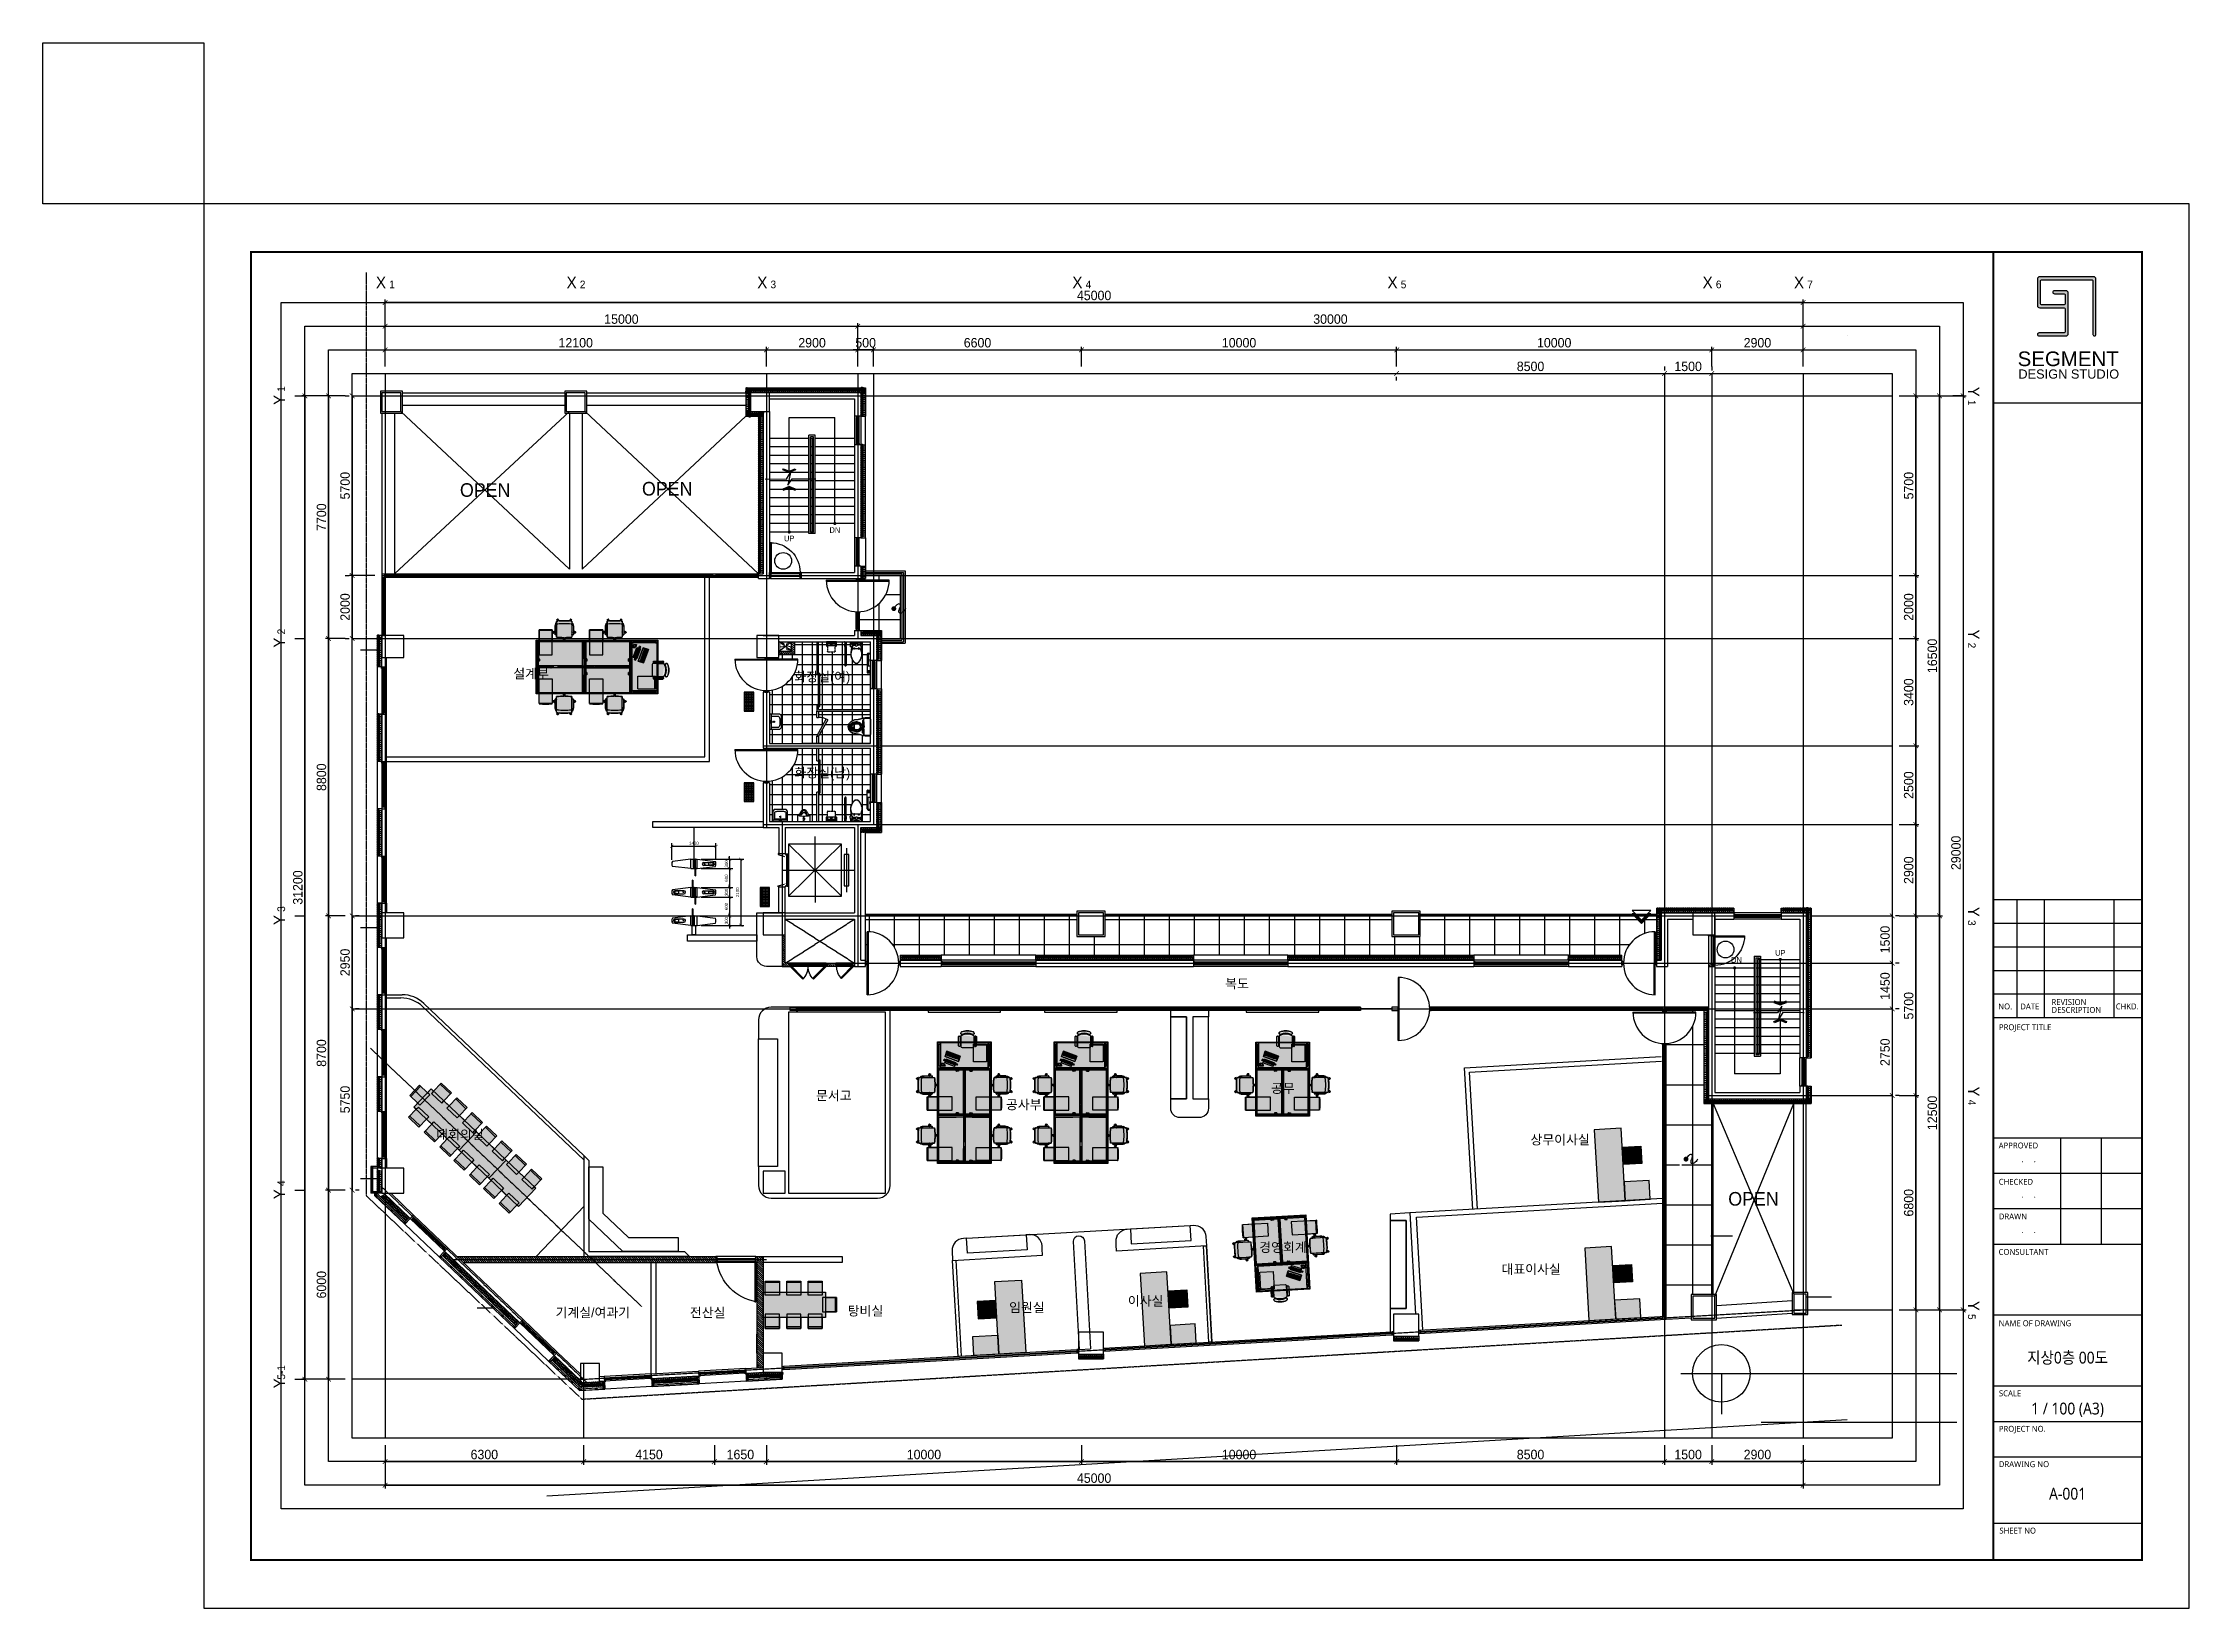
# Model space of a CAD drawing. Header units: millimetres. Extents: x 0 to 199210, y 0 to 94205.
# Drawn here: x 131105 to 199210, y 0 to 49655 of the extents above; entities that cross this region are included whole.
import ezdxf
from ezdxf.enums import TextEntityAlignment as Align

# ---------------------------------------------------------------- set-up
doc = ezdxf.new("R2010")
doc.units = ezdxf.units.MM
for name, pattern in [('CEN', [62, 60, -1, 0, -1]), ('HIDDEN', [3, 2, -1]), ('HIDDEN2', [4.7625, 3.175, -1.5875]), ('Xr-PLAN$0$Xr-PLAN$0$HIDDEN', [9.525, 6.35, -3.175])]:
    doc.linetypes.add(name, pattern=pattern)
doc.layers.get('Defpoints').update_dxf_attribs({"color": 142})
for name, color, linetype in [('$사무복지_Plan_1F$0$FUR', 5, 'Continuous'), ('$사무복지_Plan_1F$0$재질', 251, 'Continuous'), ('0-L-FUR', 11, 'Continuous'), ('1-Dim', 3, 'Continuous'), ('12. TXT1', 132, 'Continuous'), ('1CONTINUOUS', 1, 'Continuous'), ('1HIDDEN2', 1, 'HIDDEN2'), ('2. WAL', 2, 'Continuous'), ('4', 4, 'Continuous'), ('5', 5, 'Continuous'), ('6', 6, 'Continuous'), ('7. FUR2', 241, 'Continuous'), ('9', 9, 'Continuous'), ('A-Anno-Ttlb', 3, 'Continuous'), ('A-DWALL1', 3, 'Continuous'), ('CEN', 1, 'CEN'), ('COL', 2, 'Continuous'), ('D_TEXT', 7, 'Continuous'), ('DIM', 7, 'Continuous'), ('FUR', 4, 'Continuous'), ('FURN', 7, 'Continuous'), ('HAT', 8, 'Continuous'), ('Hid', 7, 'HIDDEN'), ('ins', 9, 'Continuous'), ('LED', 6, 'Continuous'), ('Middle', 7, 'Continuous'), ('OPEN', 11, 'Continuous'), ('Site', 2, 'Continuous'), ('SPEED GATE', 1, 'Continuous'), ('STAIR', 7, 'Continuous'), ('STL', 3, 'Continuous'), ('SYM', 7, 'Continuous'), ('TXT', 6, 'Continuous'), ('WID', 4, 'Continuous'), ('WIN-9', 9, 'Continuous'), ('점자', 8, 'Continuous'), ('조적', 3, 'Continuous')]:
    doc.layers.add(name, color=color, linetype=linetype)
doc.layers.add('INVisible', color=165, linetype='Continuous', plot=False)
doc.styles.add('11', font='Dotum.ttf')
doc.styles.add('DS_FORM_A$0$ST-01', font='malgun.ttf')
doc.styles.add('DS_FORM_A$0$STYLE9', font='malgun.ttf')
doc.styles.get("Standard").update_dxf_attribs({"font": 'arial.ttf'})
doc.styles.add('T3', font='malgun.ttf')
doc.styles.add('견고딕', font='Dotum.ttf')
doc.styles.add('돋움', font='Dotum.ttf')
doc.dimstyles.new('100', dxfattribs={"dimscale": 50, "dimtxt": 4, "dimasz": 2, "dimexe": 2, "dimexo": 2.5, "dimgap": 1, "dimtad": 1, "dimtoh": 1, "dimdec": 0, "dimzin": 0, "dimdsep": 46, "dimtxsty": '돋움', "dimblk1": 'ARCHTICK', "dimblk2": 'ARCHTICK', "dimsah": 1, "dimcen": 5, "dimclrd": 143, "dimclre": 143, "dimclrt": 7, "dimadec": 0, "dimazin": 0, "dimtfac": 1, "dimtdec": 4, "dimtix": 1, "dimtmove": 2, "dimatfit": 3, "dimfxl": 1, "dimtolj": 1, "dimtzin": 0, "dimarcsym": 0})
doc.dimstyles.new('150', dxfattribs={"dimscale": 50, "dimtxt": 6, "dimasz": 3, "dimexe": 2, "dimexo": 4.5, "dimgap": 1.5, "dimtad": 1, "dimtoh": 1, "dimdec": 0, "dimzin": 0, "dimdsep": 46, "dimtxsty": '11', "dimblk1": 'ARCHTICK', "dimblk2": 'ARCHTICK', "dimsah": 1, "dimcen": 5, "dimclrd": 143, "dimclre": 143, "dimclrt": 7, "dimadec": 0, "dimazin": 0, "dimtfac": 1, "dimtdec": 0, "dimtix": 1, "dimtmove": 2, "dimatfit": 3, "dimldrblk": 'ARCHTICK', "dimfxl": 1, "dimtolj": 1, "dimtzin": 0, "dimlwd": -1, "dimlwe": -1, "dimarcsym": 0})

msp = doc.modelspace()

# ---------------------------------------------------------------- texts
at = {"color": 3, "linetype": 'ByBlock', "style": '돋움'}
for tag, text, height, p in [('X', 'X', 365.6, (141833.2, 42054.3)), ('X', 'X', 365.6, (147883.2, 42054.3)), ('X', 'X', 365.6, (153933.2, 42054.3)), ('X', 'X', 365.6, (163933.2, 42054.3)), ('X', 'X', 365.6, (173933.2, 42054.3)), ('X', 'X', 365.6, (183933.2, 42054.3)), ('X', 'X', 365.6, (186833.2, 42054.3)), ('1', '1', 243.8, (142182.6, 41993.3)), ('2', '1', 243.8, (148232.6, 41993.3)), ('3', '1', 243.8, (154282.6, 41993.3)), ('4', '1', 243.8, (164282.6, 41993.3)), ('5', '1', 243.8, (174282.6, 41993.3)), ('6', '1', 243.8, (184282.6, 41993.3)), ('7', '1', 243.8, (187182.6, 41993.3))]:
    msp.add_attdef(tag, text=text, height=height, dxfattribs=at).set_placement(p, align=Align.MIDDLE_CENTER)
for tag, text, height, rotation, p in [('Y', 'X', 365.6, 90, (138607.5, 38328.8)), ('1', '1', 243.8, 90, (138668.5, 38678.2)), ('Y', 'X', 365.6, 270, (192376.6, 38588.9)), ('1', '1', 243.8, 270, (192315.7, 38239.5)), ('Y', 'X', 365.6, 90, (138607.5, 30628.8)), ('2', '1', 243.8, 90, (138668.5, 30978.2)), ('Y', 'X', 365.6, 270, (192376.6, 30888.9)), ('2', '1', 243.8, 270, (192315.7, 30539.5)), ('Y', 'X', 365.6, 90, (138607.5, 21828.8)), ('3', '1', 243.8, 90, (138668.5, 22178.2)), ('3', '1', 243.8, 270, (192315.7, 21739.5)), ('Y', 'X', 365.6, 270, (192376.6, 22088.9)), ('Y', 'X', 365.6, 270, (192376.6, 16388.9)), ('4', '1', 243.8, 270, (192315.7, 16039.5)), ('Y', 'X', 365.6, 90, (138607.5, 13128.8)), ('4', '1', 243.8, 90, (138668.5, 13478.2)), ('Y', 'X', 365.6, 270, (192376.6, 9588.9)), ('5', '1', 243.8, 270, (192315.7, 9239.5)), ('5-1', '1', 243.8, 90, (138668.5, 7478.2)), ('Y', 'X', 365.6, 90, (138607.5, 7128.8))]:
    msp.add_attdef(tag, text=text, height=height, rotation=rotation, dxfattribs=at).set_placement(p, align=Align.MIDDLE_CENTER)
at = {"layer": '12. TXT1', "style": 'T3', "width": 0.9}
for s, p in [('지상0층 00도', (195355.1, 7758.3)), ('1 / 100 (A3)', (195355.1, 6142.4)), ('A-001', (195356.3, 3440))]:
    msp.add_text(s, height=375, dxfattribs=at).set_placement(p, align=Align.CENTER)
at = {"layer": 'D_TEXT', "style": '돋움'}
for s, p in [('DN', (156237.4, 34202.5)), ('UP', (154787.4, 33932.5)), ('DN', (184848.9, 20565.2)), ('UP', (186239, 20785.2))]:
    msp.add_text(s, height=180, dxfattribs=at).set_placement(p, align=Align.MIDDLE)
at = {"layer": 'D_TEXT', "color": 3, "style": '돋움'}
for s, p in [('설계부', (146597.2, 29646.8)), ('문서고', (156203.9, 16264.2)), ('공무', (170455.8, 16485.8)), ('공사부', (162230.8, 15977)), ('대회의실', (144339.1, 15025.7)), ('상무이사실', (179251.3, 14860.7)), ('경영회계', (170455.8, 11448.6)), ('대표이사실', (178331, 10756.4)), ('기계실/여과기', (148555.8, 9380.4)), ('전산실', (152200.9, 9380.4)), ('탕비실', (157207.3, 9433)), ('임원실', (162330.4, 9542.9)), ('이사실', (166098.7, 9746.2))]:
    msp.add_text(s, height=300, dxfattribs=at).set_placement(p, align=Align.MIDDLE)
at = {"layer": 'D_TEXT', "color": 7, "style": '돋움'}
for s, p in [('화장실(여)', (155839.1, 29521.8)), ('화장실(남)', (155839.1, 26475)), ('복도', (168997.6, 19813.1))]:
    msp.add_text(s, height=300, dxfattribs=at).set_placement(p, align=Align.MIDDLE)
at = {"layer": 'OPEN', "style": '돋움'}
for s, height, p in [('OPEN', 432, (145139.3, 35471)), ('OPEN', 432, (150916, 35512.4)), ('PS', 239.4, (154663.2, 30508.9)), ('OPEN', 432, (185388.2, 12983.9))]:
    msp.add_text(s, height=height, dxfattribs=at).set_placement(p, align=Align.MIDDLE)

# ---------------------------------------------------------------- blocks, each defined once
blk = doc.blocks.new('Logo_SEGMENT')
at = {"layer": '12. TXT1'}
h = blk.add_hatch(color=256, dxfattribs=at)
h.dxf.hatch_style = 1
h.paths.add_polyline_path([(37439, 45103, -0.4142136), (37561, 44981), (37561, 40618, 0.4142136), (37683, 40495, 0.4142136), (37806, 40618), (37806, 45164, 0.4142136), (37622, 45348), (33196, 45348, 0.4142136), (33012, 45164), (33012, 42983, 0.4142136), (33196, 42799), (35164, 42799, -0.4142136), (35286, 42677), (35286, 40862, -0.4142136), (35164, 40740), (33134, 40740, 0.4142136), (33012, 40618, 0.4142136), (33134, 40495), (35348, 40495, 0.4142136), (35531, 40679), (35531, 44012, 0.4142136), (35348, 44196), (34394, 44196, 0.4142136), (34272, 44074, 0.4142136), (34394, 43951), (35164, 43951, -0.4142136), (35286, 43829), (35286, 43166, -0.4142136), (35164, 43044), (33379, 43044, -0.4142136), (33257, 43166), (33257, 44981, -0.4142136), (33379, 45103)])
blk.add_lwpolyline([(37806, 40618), (37806, 45164, 0.4142136), (37622, 45348), (33196, 45348, 0.4142136), (33012, 45164), (33012, 42983, 0.4142136), (33196, 42799), (35164, 42799, -0.4142136), (35286, 42677), (35286, 40862, -0.4142136), (35164, 40740), (33134, 40740, 0.4142136), (33012, 40618), (33012, 40618, 0.4142136), (33134, 40495), (35348, 40495, 0.4142136), (35531, 40679), (35531, 44012, 0.4142136), (35348, 44196), (34394, 44196, 0.4142136), (34272, 44074), (34272, 44074, 0.4142136), (34394, 43951), (35164, 43951, -0.4142136), (35286, 43829), (35286, 43166, -0.4142136), (35164, 43044), (33379, 43044, -0.4142136), (33257, 43166), (33257, 44981, -0.4142136), (33379, 45103), (37439, 45103, -0.4142136), (37561, 44981), (37561, 40618, 0.4142136), (37683, 40495), (37683, 40495, 0.4142136)], format="xyb", close=True, dxfattribs=at)
at = {"layer": '12. TXT1', "attachment_point": 1}
for s, insert, char_height in [('SEGMENT', (31383, 39218), 1200), ('DESIGN STUDIO', (31443, 37745), 750)]:
    blk.add_mtext_dynamic_manual_height_columns(s, width=8502.85, gutter_width=12.5, heights=[0], dxfattribs=dict(at, insert=insert, char_height=char_height))
blk = doc.blocks.new('A$Cc88963d0')
at = {"layer": '12. TXT1', "xscale": 0.2580316282530466, "yscale": 0.2580316282530466, "zscale": 0.2580316282530466}
blk.add_blockref('Logo_SEGMENT', (-8098, -9539), dxfattribs=at)
blk = doc.blocks.new('FORM_A3_100')
blk.add_line((41001, 25484), (37860, 25484))
at = {"color": 8}
for p, q in [((37860, 14988), (40995, 14988)), ((38359, 14988), (38359, 12488)), ((38937, 14988), (38937, 12488)), ((40406, 14988), (40406, 12488)), ((37860, 14488), (41000, 14488)), ((37860, 13988), (41000, 13988)), ((37860, 13488), (41000, 13488)), ((37860, 12988), (41000, 12988)), ((37860, 12488), (41000, 12488)), ((37860, 9949), (41000, 9949)), ((39279, 9949), (39279, 7699)), ((40138, 9949), (40138, 7699)), ((37860, 9199), (41000, 9199)), ((37860, 8449), (41000, 8449)), ((37860, 7699), (41000, 7699)), ((37858, 6199), (41000, 6199)), ((37859, 4699), (41000, 4699)), ((37860, 3949), (41000, 3949)), ((37860, 3199), (41001, 3199)), ((37860, 1799), (41002, 1799))]:
    blk.add_line(p, q, dxfattribs=at)
blk.add_lwpolyline([(42000, 0), (42000, 29700), (0, 29700), (0, 0)], close=True, dxfattribs=at)
at = {"color": 7, "const_width": 41.7}
blk.add_lwpolyline([(41001, 1016), (41001, 28684), (999, 28684), (999, 1016)], close=True, dxfattribs=at)
blk.add_lwpolyline([(37860, 28682), (37860, 1024)], dxfattribs=at)
blk.add_blockref('A$Cc88963d0', (38373, 25997))
at = {"color": 7}
for s, height, style, p in [('NO.', 124.9, 'DS_FORM_A$0$ST-01', (37963, 12662)), ('DATE', 124.9, 'DS_FORM_A$0$ST-01', (38428, 12662)), ('REVISION', 124.9, 'DS_FORM_A$0$ST-01', (39089, 12755)), ('DESCRIPTION', 124.85, 'DS_FORM_A$0$ST-01', (39089, 12589)), ('CHKD.', 124.9, 'DS_FORM_A$0$ST-01', (40448, 12662)), ('PROJECT TITLE', 124.85, 'DS_FORM_A$0$ST-01', (37978, 12223)), ('APPROVED ', 124.9, 'DS_FORM_A$0$ST-01', (37972, 9721)), ('  .     .  ', 124.85, 'DS_FORM_A$0$STYLE9', (38373, 9432)), ('CHECKED', 124.9, 'DS_FORM_A$0$ST-01', (37973, 8953)), ('  .     .  ', 124.85, 'DS_FORM_A$0$STYLE9', (38373, 8682)), ('DRAWN ', 124.9, 'DS_FORM_A$0$ST-01', (37974, 8220)), ('  .     .  ', 124.85, 'DS_FORM_A$0$STYLE9', (38373, 7932)), ('CONSULTANT', 124.9, 'DS_FORM_A$0$ST-01', (37970, 7470)), ('NAME OF DRAWING', 124.85, 'DS_FORM_A$0$ST-01', (37973, 5962)), ('SCALE', 124.9, 'DS_FORM_A$0$ST-01', (37977, 4479)), ('PROJECT NO.', 124.85, 'DS_FORM_A$0$ST-01', (37975, 3729)), ('DRAWING NO', 124.9, 'DS_FORM_A$0$ST-01', (37974, 2981)), ('SHEET NO', 124.9, 'DS_FORM_A$0$ST-01', (37987, 1576))]:
    blk.add_text(s, height=height, dxfattribs=dict(at, style=style)).set_placement(p)
blk = doc.blocks.new('arrowx')
at = {"color": 0, "linetype": 'ByBlock'}
blk.add_lwpolyline([(-0.6, -1.5), (-0.88, -1.39), (-0.32, 0), (-0.88, 1.39), (-0.6, 1.5), (0, 0)], close=True, dxfattribs=at)
for points in [[(-0.6, 1.5), (-0.88, 1.39), (0, 0), (-0.32, 0)], [(0, 0), (-0.32, 0), (-0.6, -1.5), (-0.88, -1.39)]]:
    blk.add_solid(points, dxfattribs=at)
blk = doc.blocks.new('_ArchTick')
at = {"color": 0, "linetype": 'ByBlock', "const_width": 0.15}
blk.add_lwpolyline([(-0.5, -0.5), (0.5, 0.5)], dxfattribs=at)
blk = doc.blocks.new('*D164')
at = {"layer": 'Defpoints', "color": 0, "transparency": 16777216}
for p in [(189789, 16259), (190539, 16259), (189789, 9459)]:
    blk.add_point(p, dxfattribs=at)
at = {"layer": 'DIM', "color": 143, "transparency": 16777216}
for p, q in [((190014, 16259), (190639, 16259)), ((190539, 9459), (190539, 16259)), ((190014, 9459), (190639, 9459))]:
    blk.add_line(p, q, dxfattribs=at)
at = {"layer": 'DIM', "color": 143, "transparency": 16777216, "xscale": 150, "yscale": 150, "zscale": 150}
for p, rotation in [((190539, 16259), 90), ((190539, 9459), 270)]:
    blk.add_blockref('_ArchTick', p, dxfattribs=dict(at, rotation=rotation))
at = {"layer": 'DIM', "color": 7, "transparency": 16777216, "insert": (190314, 12859), "char_height": 300, "attachment_point": 5, "rotation": 90, "style": '11'}
blk.add_mtext('\\A1;6800', dxfattribs=at)
blk = doc.blocks.new('*D165')
at = {"layer": 'Defpoints', "color": 0, "transparency": 16777216}
for p in [(189789, 21959), (190539, 21959), (189789, 16259)]:
    blk.add_point(p, dxfattribs=at)
at = {"layer": 'DIM', "color": 143, "transparency": 16777216}
for p, q in [((190014, 21959), (190639, 21959)), ((190539, 16259), (190539, 21959)), ((190014, 16259), (190639, 16259))]:
    blk.add_line(p, q, dxfattribs=at)
at = {"layer": 'DIM', "color": 143, "transparency": 16777216, "xscale": 150, "yscale": 150, "zscale": 150}
for p, rotation in [((190539, 21959), 90), ((190539, 16259), 270)]:
    blk.add_blockref('_ArchTick', p, dxfattribs=dict(at, rotation=rotation))
at = {"layer": 'DIM', "color": 7, "transparency": 16777216, "insert": (190314, 19109), "char_height": 300, "attachment_point": 5, "rotation": 90, "style": '11'}
blk.add_mtext('\\A1;5700', dxfattribs=at)
blk = doc.blocks.new('*D166')
at = {"layer": 'Defpoints', "color": 0, "transparency": 16777216}
for p in [(189789, 21959), (191289, 21959), (189789, 9459)]:
    blk.add_point(p, dxfattribs=at)
at = {"layer": 'DIM', "color": 143, "transparency": 16777216}
for p, q in [((190014, 21959), (191389, 21959)), ((191289, 9459), (191289, 21959)), ((190014, 9459), (191389, 9459))]:
    blk.add_line(p, q, dxfattribs=at)
at = {"layer": 'DIM', "color": 143, "transparency": 16777216, "xscale": 150, "yscale": 150, "zscale": 150}
for p, rotation in [((191289, 21959), 90), ((191289, 9459), 270)]:
    blk.add_blockref('_ArchTick', p, dxfattribs=dict(at, rotation=rotation))
at = {"layer": 'DIM', "color": 7, "transparency": 16777216, "insert": (191064, 15709), "char_height": 300, "attachment_point": 5, "rotation": 90, "style": '11'}
blk.add_mtext('\\A1;12500', dxfattribs=at)
blk = doc.blocks.new('*D167')
at = {"layer": 'Defpoints', "color": 0, "transparency": 16777216}
for p in [(189789, 24859), (190539, 24859), (189789, 21959)]:
    blk.add_point(p, dxfattribs=at)
at = {"layer": 'DIM', "color": 143, "transparency": 16777216}
for p, q in [((190014, 24859), (190639, 24859)), ((190539, 21959), (190539, 24859)), ((190014, 21959), (190639, 21959))]:
    blk.add_line(p, q, dxfattribs=at)
at = {"layer": 'DIM', "color": 143, "transparency": 16777216, "xscale": 150, "yscale": 150, "zscale": 150}
for p, rotation in [((190539, 24859), 90), ((190539, 21959), 270)]:
    blk.add_blockref('_ArchTick', p, dxfattribs=dict(at, rotation=rotation))
at = {"layer": 'DIM', "color": 7, "transparency": 16777216, "insert": (190314, 23409), "char_height": 300, "attachment_point": 5, "rotation": 90, "style": '11'}
blk.add_mtext('\\A1;2900', dxfattribs=at)
blk = doc.blocks.new('*D168')
at = {"layer": 'Defpoints', "color": 0, "transparency": 16777216}
for p in [(189789, 27359), (190539, 27359), (189789, 24859)]:
    blk.add_point(p, dxfattribs=at)
at = {"layer": 'DIM', "color": 143, "transparency": 16777216}
for p, q in [((190014, 27359), (190639, 27359)), ((190539, 24859), (190539, 27359)), ((190014, 24859), (190639, 24859))]:
    blk.add_line(p, q, dxfattribs=at)
at = {"layer": 'DIM', "color": 143, "transparency": 16777216, "xscale": 150, "yscale": 150, "zscale": 150}
for p, rotation in [((190539, 27359), 90), ((190539, 24859), 270)]:
    blk.add_blockref('_ArchTick', p, dxfattribs=dict(at, rotation=rotation))
at = {"layer": 'DIM', "color": 7, "transparency": 16777216, "insert": (190314, 26109), "char_height": 300, "attachment_point": 5, "rotation": 90, "style": '11'}
blk.add_mtext('\\A1;2500', dxfattribs=at)
blk = doc.blocks.new('*D169')
at = {"layer": 'Defpoints', "color": 0, "transparency": 16777216}
for p in [(189789, 30759), (190539, 30759), (189789, 27359)]:
    blk.add_point(p, dxfattribs=at)
at = {"layer": 'DIM', "color": 143, "transparency": 16777216}
for p, q in [((190014, 30759), (190639, 30759)), ((190539, 27359), (190539, 30759)), ((190014, 27359), (190639, 27359))]:
    blk.add_line(p, q, dxfattribs=at)
at = {"layer": 'DIM', "color": 143, "transparency": 16777216, "xscale": 150, "yscale": 150, "zscale": 150}
for p, rotation in [((190539, 30759), 90), ((190539, 27359), 270)]:
    blk.add_blockref('_ArchTick', p, dxfattribs=dict(at, rotation=rotation))
at = {"layer": 'DIM', "color": 7, "transparency": 16777216, "insert": (190314, 29059), "char_height": 300, "attachment_point": 5, "rotation": 90, "style": '11'}
blk.add_mtext('\\A1;3400', dxfattribs=at)
blk = doc.blocks.new('*D170')
at = {"layer": 'Defpoints', "color": 0, "transparency": 16777216}
for p in [(189789, 32759), (190539, 32759), (189789, 30759)]:
    blk.add_point(p, dxfattribs=at)
at = {"layer": 'DIM', "color": 143, "transparency": 16777216}
for p, q in [((190014, 32759), (190639, 32759)), ((190539, 30759), (190539, 32759)), ((190014, 30759), (190639, 30759))]:
    blk.add_line(p, q, dxfattribs=at)
at = {"layer": 'DIM', "color": 143, "transparency": 16777216, "xscale": 150, "yscale": 150, "zscale": 150}
for p, rotation in [((190539, 32759), 90), ((190539, 30759), 270)]:
    blk.add_blockref('_ArchTick', p, dxfattribs=dict(at, rotation=rotation))
at = {"layer": 'DIM', "color": 7, "transparency": 16777216, "insert": (190314, 31759), "char_height": 300, "attachment_point": 5, "rotation": 90, "style": '11'}
blk.add_mtext('\\A1;2000', dxfattribs=at)
blk = doc.blocks.new('*D171')
at = {"layer": 'Defpoints', "color": 0, "transparency": 16777216}
for p in [(189789, 38459), (190539, 38459), (189789, 32759)]:
    blk.add_point(p, dxfattribs=at)
at = {"layer": 'DIM', "color": 143, "transparency": 16777216}
for p, q in [((190014, 38459), (190639, 38459)), ((190539, 32759), (190539, 38459)), ((190014, 32759), (190639, 32759))]:
    blk.add_line(p, q, dxfattribs=at)
at = {"layer": 'DIM', "color": 143, "transparency": 16777216, "xscale": 150, "yscale": 150, "zscale": 150}
for p, rotation in [((190539, 38459), 90), ((190539, 32759), 270)]:
    blk.add_blockref('_ArchTick', p, dxfattribs=dict(at, rotation=rotation))
at = {"layer": 'DIM', "color": 7, "transparency": 16777216, "insert": (190314, 35609), "char_height": 300, "attachment_point": 5, "rotation": 90, "style": '11'}
blk.add_mtext('\\A1;5700', dxfattribs=at)
blk = doc.blocks.new('*D172')
at = {"layer": 'Defpoints', "color": 0, "transparency": 16777216}
for p in [(189789, 38459), (191289, 38459), (189789, 21959)]:
    blk.add_point(p, dxfattribs=at)
at = {"layer": 'DIM', "color": 143, "transparency": 16777216}
for p, q in [((190014, 38459), (191389, 38459)), ((191289, 21959), (191289, 38459)), ((190014, 21959), (191389, 21959))]:
    blk.add_line(p, q, dxfattribs=at)
at = {"layer": 'DIM', "color": 143, "transparency": 16777216, "xscale": 150, "yscale": 150, "zscale": 150}
for p, rotation in [((191289, 38459), 90), ((191289, 21959), 270)]:
    blk.add_blockref('_ArchTick', p, dxfattribs=dict(at, rotation=rotation))
at = {"layer": 'DIM', "color": 7, "transparency": 16777216, "insert": (191064, 30209), "char_height": 300, "attachment_point": 5, "rotation": 90, "style": '11'}
blk.add_mtext('\\A1;16500', dxfattribs=at)
blk = doc.blocks.new('*D173')
at = {"layer": 'Defpoints', "color": 0, "transparency": 16777216}
for p in [(140920, 38459), (140170, 30759), (140920, 30759)]:
    blk.add_point(p, dxfattribs=at)
at = {"layer": 'DIM', "color": 143, "transparency": 16777216}
for p, q in [((140695, 38459), (140070, 38459)), ((140170, 38459), (140170, 30759)), ((140695, 30759), (140070, 30759))]:
    blk.add_line(p, q, dxfattribs=at)
at = {"layer": 'DIM', "color": 143, "transparency": 16777216, "xscale": 150, "yscale": 150, "zscale": 150}
for p, rotation in [((140170, 38459), 90), ((140170, 30759), 270)]:
    blk.add_blockref('_ArchTick', p, dxfattribs=dict(at, rotation=rotation))
at = {"layer": 'DIM', "color": 7, "transparency": 16777216, "insert": (139945, 34609), "char_height": 300, "attachment_point": 5, "rotation": 90, "style": '11'}
blk.add_mtext('\\A1;7700', dxfattribs=at)
blk = doc.blocks.new('*D174')
at = {"layer": 'Defpoints', "color": 0, "transparency": 16777216}
for p in [(140920, 30759), (140170, 21959), (140920, 21959)]:
    blk.add_point(p, dxfattribs=at)
at = {"layer": 'DIM', "color": 143, "transparency": 16777216}
for p, q in [((140695, 30759), (140070, 30759)), ((140170, 30759), (140170, 21959)), ((140695, 21959), (140070, 21959))]:
    blk.add_line(p, q, dxfattribs=at)
at = {"layer": 'DIM', "color": 143, "transparency": 16777216, "xscale": 150, "yscale": 150, "zscale": 150}
for p, rotation in [((140170, 30759), 90), ((140170, 21959), 270)]:
    blk.add_blockref('_ArchTick', p, dxfattribs=dict(at, rotation=rotation))
at = {"layer": 'DIM', "color": 7, "transparency": 16777216, "insert": (139945, 26359), "char_height": 300, "attachment_point": 5, "rotation": 90, "style": '11'}
blk.add_mtext('\\A1;8800', dxfattribs=at)
blk = doc.blocks.new('*D175')
at = {"layer": 'Defpoints', "color": 0, "transparency": 16777216}
for p in [(140920, 21959), (140170, 13259), (140920, 13259)]:
    blk.add_point(p, dxfattribs=at)
at = {"layer": 'DIM', "color": 143, "transparency": 16777216}
for p, q in [((140695, 21959), (140070, 21959)), ((140170, 21959), (140170, 13259)), ((140695, 13259), (140070, 13259))]:
    blk.add_line(p, q, dxfattribs=at)
at = {"layer": 'DIM', "color": 143, "transparency": 16777216, "xscale": 150, "yscale": 150, "zscale": 150}
for p, rotation in [((140170, 21959), 90), ((140170, 13259), 270)]:
    blk.add_blockref('_ArchTick', p, dxfattribs=dict(at, rotation=rotation))
at = {"layer": 'DIM', "color": 7, "transparency": 16777216, "insert": (139945, 17609), "char_height": 300, "attachment_point": 5, "rotation": 90, "style": '11'}
blk.add_mtext('\\A1;8700', dxfattribs=at)
blk = doc.blocks.new('*D176')
at = {"layer": 'Defpoints', "color": 0, "transparency": 16777216}
for p in [(140920, 13259), (140170, 7259), (140920, 7259)]:
    blk.add_point(p, dxfattribs=at)
at = {"layer": 'DIM', "color": 143, "transparency": 16777216}
for p, q in [((140695, 13259), (140070, 13259)), ((140170, 13259), (140170, 7259)), ((140695, 7259), (140070, 7259))]:
    blk.add_line(p, q, dxfattribs=at)
at = {"layer": 'DIM', "color": 143, "transparency": 16777216, "xscale": 150, "yscale": 150, "zscale": 150}
for p, rotation in [((140170, 13259), 90), ((140170, 7259), 270)]:
    blk.add_blockref('_ArchTick', p, dxfattribs=dict(at, rotation=rotation))
at = {"layer": 'DIM', "color": 7, "transparency": 16777216, "insert": (139945, 10259), "char_height": 300, "attachment_point": 5, "rotation": 90, "style": '11'}
blk.add_mtext('\\A1;6000', dxfattribs=at)
blk = doc.blocks.new('*D177')
at = {"layer": 'Defpoints', "color": 0, "transparency": 16777216}
for p in [(140920, 38459), (139420, 7259), (140920, 7259)]:
    blk.add_point(p, dxfattribs=at)
at = {"layer": 'DIM', "color": 143, "transparency": 16777216}
for p, q in [((140695, 38459), (139320, 38459)), ((139420, 38459), (139420, 7259)), ((140695, 7259), (139320, 7259))]:
    blk.add_line(p, q, dxfattribs=at)
at = {"layer": 'DIM', "color": 143, "transparency": 16777216, "xscale": 150, "yscale": 150, "zscale": 150}
for p, rotation in [((139420, 38459), 90), ((139420, 7259), 270)]:
    blk.add_blockref('_ArchTick', p, dxfattribs=dict(at, rotation=rotation))
at = {"layer": 'DIM', "color": 7, "transparency": 16777216, "insert": (139195, 22859), "char_height": 300, "attachment_point": 5, "rotation": 90, "style": '11'}
blk.add_mtext('\\A1;31200', dxfattribs=at)
blk = doc.blocks.new('*D178')
at = {"layer": 'Defpoints', "color": 0, "transparency": 16777216}
for p in [(189789, 38459), (189789, 9459), (192039, 9459)]:
    blk.add_point(p, dxfattribs=at)
at = {"layer": 'DIM', "color": 143, "transparency": 16777216}
for p, q in [((190014, 38459), (192139, 38459)), ((192039, 38459), (192039, 9459)), ((190014, 9459), (192139, 9459))]:
    blk.add_line(p, q, dxfattribs=at)
at = {"layer": 'DIM', "color": 143, "transparency": 16777216, "xscale": 150, "yscale": 150, "zscale": 150}
for p, rotation in [((192039, 38459), 90), ((192039, 9459), 270)]:
    blk.add_blockref('_ArchTick', p, dxfattribs=dict(at, rotation=rotation))
at = {"layer": 'DIM', "color": 7, "transparency": 16777216, "insert": (191814, 23959), "char_height": 300, "attachment_point": 5, "rotation": 90, "style": '11'}
blk.add_mtext('\\A1;29000', dxfattribs=at)
blk = doc.blocks.new('*D179')
at = {"layer": 'Defpoints', "color": 0, "transparency": 16777216}
for p in [(154063, 39917), (141963, 39167), (154063, 39167)]:
    blk.add_point(p, dxfattribs=at)
at = {"layer": 'DIM', "color": 143, "transparency": 16777216}
for p, q in [((141963, 39392), (141963, 40017)), ((141963, 39917), (154063, 39917)), ((154063, 39392), (154063, 40017))]:
    blk.add_line(p, q, dxfattribs=at)
at = {"layer": 'DIM', "color": 143, "transparency": 16777216, "xscale": 150, "yscale": 150, "zscale": 150, "rotation": 180}
blk.add_blockref('_ArchTick', (141963, 39917), dxfattribs=at)
at = {"layer": 'DIM', "color": 143, "transparency": 16777216, "xscale": 150, "yscale": 150, "zscale": 150}
blk.add_blockref('_ArchTick', (154063, 39917), dxfattribs=at)
at = {"layer": 'DIM', "color": 7, "transparency": 16777216, "insert": (148013, 40142), "char_height": 300, "attachment_point": 5, "style": '11'}
blk.add_mtext('\\A1;12100', dxfattribs=at)
blk = doc.blocks.new('*D180')
at = {"layer": 'Defpoints', "color": 0, "transparency": 16777216}
for p in [(156963, 39917), (154063, 39167), (156963, 39167)]:
    blk.add_point(p, dxfattribs=at)
at = {"layer": 'DIM', "color": 143, "transparency": 16777216}
for p, q in [((154063, 39392), (154063, 40017)), ((154063, 39917), (156963, 39917)), ((156963, 39392), (156963, 40017))]:
    blk.add_line(p, q, dxfattribs=at)
at = {"layer": 'DIM', "color": 143, "transparency": 16777216, "xscale": 150, "yscale": 150, "zscale": 150, "rotation": 180}
blk.add_blockref('_ArchTick', (154063, 39917), dxfattribs=at)
at = {"layer": 'DIM', "color": 143, "transparency": 16777216, "xscale": 150, "yscale": 150, "zscale": 150}
blk.add_blockref('_ArchTick', (156963, 39917), dxfattribs=at)
at = {"layer": 'DIM', "color": 7, "transparency": 16777216, "insert": (155513, 40142), "char_height": 300, "attachment_point": 5, "style": '11'}
blk.add_mtext('\\A1;2900', dxfattribs=at)
blk = doc.blocks.new('*D181')
at = {"layer": 'Defpoints', "color": 0, "transparency": 16777216}
for p in [(156963, 40667), (141963, 39167), (156963, 39167)]:
    blk.add_point(p, dxfattribs=at)
at = {"layer": 'DIM', "color": 143, "transparency": 16777216}
for p, q in [((141963, 39392), (141963, 40767)), ((141963, 40667), (156963, 40667)), ((156963, 39392), (156963, 40767))]:
    blk.add_line(p, q, dxfattribs=at)
at = {"layer": 'DIM', "color": 143, "transparency": 16777216, "xscale": 150, "yscale": 150, "zscale": 150, "rotation": 180}
blk.add_blockref('_ArchTick', (141963, 40667), dxfattribs=at)
at = {"layer": 'DIM', "color": 143, "transparency": 16777216, "xscale": 150, "yscale": 150, "zscale": 150}
blk.add_blockref('_ArchTick', (156963, 40667), dxfattribs=at)
at = {"layer": 'DIM', "color": 7, "transparency": 16777216, "insert": (149463, 40892), "char_height": 300, "attachment_point": 5, "style": '11'}
blk.add_mtext('\\A1;15000', dxfattribs=at)
blk = doc.blocks.new('*D182')
at = {"layer": 'Defpoints', "color": 0, "transparency": 16777216}
for p in [(164063, 39917), (157463, 39167), (164063, 39167)]:
    blk.add_point(p, dxfattribs=at)
at = {"layer": 'DIM', "color": 143, "transparency": 16777216}
for p, q in [((157463, 39392), (157463, 40017)), ((157463, 39917), (164063, 39917)), ((164063, 39392), (164063, 40017))]:
    blk.add_line(p, q, dxfattribs=at)
at = {"layer": 'DIM', "color": 143, "transparency": 16777216, "xscale": 150, "yscale": 150, "zscale": 150, "rotation": 180}
blk.add_blockref('_ArchTick', (157463, 39917), dxfattribs=at)
at = {"layer": 'DIM', "color": 143, "transparency": 16777216, "xscale": 150, "yscale": 150, "zscale": 150}
blk.add_blockref('_ArchTick', (164063, 39917), dxfattribs=at)
at = {"layer": 'DIM', "color": 7, "transparency": 16777216, "insert": (160763, 40142), "char_height": 300, "attachment_point": 5, "style": '11'}
blk.add_mtext('\\A1;6600', dxfattribs=at)
blk = doc.blocks.new('*D183')
at = {"layer": 'Defpoints', "color": 0, "transparency": 16777216}
for p in [(174063, 39917), (164063, 39167), (174063, 39167)]:
    blk.add_point(p, dxfattribs=at)
at = {"layer": 'DIM', "color": 143, "transparency": 16777216}
for p, q in [((164063, 39392), (164063, 40017)), ((164063, 39917), (174063, 39917)), ((174063, 39392), (174063, 40017))]:
    blk.add_line(p, q, dxfattribs=at)
at = {"layer": 'DIM', "color": 143, "transparency": 16777216, "xscale": 150, "yscale": 150, "zscale": 150, "rotation": 180}
blk.add_blockref('_ArchTick', (164063, 39917), dxfattribs=at)
at = {"layer": 'DIM', "color": 143, "transparency": 16777216, "xscale": 150, "yscale": 150, "zscale": 150}
blk.add_blockref('_ArchTick', (174063, 39917), dxfattribs=at)
at = {"layer": 'DIM', "color": 7, "transparency": 16777216, "insert": (169063, 40142), "char_height": 300, "attachment_point": 5, "style": '11'}
blk.add_mtext('\\A1;10000', dxfattribs=at)
blk = doc.blocks.new('*D184')
at = {"layer": 'Defpoints', "color": 0, "transparency": 16777216}
for p in [(184063, 39917), (174063, 39167), (184063, 39167)]:
    blk.add_point(p, dxfattribs=at)
at = {"layer": 'DIM', "color": 143, "transparency": 16777216}
for p, q in [((174063, 39392), (174063, 40017)), ((174063, 39917), (184063, 39917)), ((184063, 39392), (184063, 40017))]:
    blk.add_line(p, q, dxfattribs=at)
at = {"layer": 'DIM', "color": 143, "transparency": 16777216, "xscale": 150, "yscale": 150, "zscale": 150, "rotation": 180}
blk.add_blockref('_ArchTick', (174063, 39917), dxfattribs=at)
at = {"layer": 'DIM', "color": 143, "transparency": 16777216, "xscale": 150, "yscale": 150, "zscale": 150}
blk.add_blockref('_ArchTick', (184063, 39917), dxfattribs=at)
at = {"layer": 'DIM', "color": 7, "transparency": 16777216, "insert": (179063, 40142), "char_height": 300, "attachment_point": 5, "style": '11'}
blk.add_mtext('\\A1;10000', dxfattribs=at)
blk = doc.blocks.new('*D185')
at = {"layer": 'Defpoints', "color": 0, "transparency": 16777216}
for p in [(186963, 39917), (184063, 39167), (186963, 39167)]:
    blk.add_point(p, dxfattribs=at)
at = {"layer": 'DIM', "color": 143, "transparency": 16777216}
for p, q in [((184063, 39392), (184063, 40017)), ((184063, 39917), (186963, 39917)), ((186963, 39392), (186963, 40017))]:
    blk.add_line(p, q, dxfattribs=at)
at = {"layer": 'DIM', "color": 143, "transparency": 16777216, "xscale": 150, "yscale": 150, "zscale": 150, "rotation": 180}
blk.add_blockref('_ArchTick', (184063, 39917), dxfattribs=at)
at = {"layer": 'DIM', "color": 143, "transparency": 16777216, "xscale": 150, "yscale": 150, "zscale": 150}
blk.add_blockref('_ArchTick', (186963, 39917), dxfattribs=at)
at = {"layer": 'DIM', "color": 7, "transparency": 16777216, "insert": (185513, 40142), "char_height": 300, "attachment_point": 5, "style": '11'}
blk.add_mtext('\\A1;2900', dxfattribs=at)
blk = doc.blocks.new('*D186')
at = {"layer": 'Defpoints', "color": 0, "transparency": 16777216}
for p in [(186963, 40667), (156963, 39167), (186963, 39167)]:
    blk.add_point(p, dxfattribs=at)
at = {"layer": 'DIM', "color": 143, "transparency": 16777216}
for p, q in [((156963, 39392), (156963, 40767)), ((156963, 40667), (186963, 40667)), ((186963, 39392), (186963, 40767))]:
    blk.add_line(p, q, dxfattribs=at)
at = {"layer": 'DIM', "color": 143, "transparency": 16777216, "xscale": 150, "yscale": 150, "zscale": 150, "rotation": 180}
blk.add_blockref('_ArchTick', (156963, 40667), dxfattribs=at)
at = {"layer": 'DIM', "color": 143, "transparency": 16777216, "xscale": 150, "yscale": 150, "zscale": 150}
blk.add_blockref('_ArchTick', (186963, 40667), dxfattribs=at)
at = {"layer": 'DIM', "color": 7, "transparency": 16777216, "insert": (171963, 40892), "char_height": 300, "attachment_point": 5, "style": '11'}
blk.add_mtext('\\A1;30000', dxfattribs=at)
blk = doc.blocks.new('*D187')
at = {"layer": 'Defpoints', "color": 0, "transparency": 16777216}
for p in [(141963, 41417), (141963, 39167), (186963, 39167)]:
    blk.add_point(p, dxfattribs=at)
at = {"layer": 'DIM', "color": 143, "transparency": 16777216}
for p, q in [((141963, 39392), (141963, 41517)), ((186963, 41417), (141963, 41417)), ((186963, 39392), (186963, 41517))]:
    blk.add_line(p, q, dxfattribs=at)
at = {"layer": 'DIM', "color": 143, "transparency": 16777216, "xscale": 150, "yscale": 150, "zscale": 150, "rotation": 180}
blk.add_blockref('_ArchTick', (141963, 41417), dxfattribs=at)
at = {"layer": 'DIM', "color": 143, "transparency": 16777216, "xscale": 150, "yscale": 150, "zscale": 150}
blk.add_blockref('_ArchTick', (186963, 41417), dxfattribs=at)
at = {"layer": 'DIM', "color": 7, "transparency": 16777216, "insert": (164463, 41642), "char_height": 300, "attachment_point": 5, "style": '11'}
blk.add_mtext('\\A1;45000', dxfattribs=at)
blk = doc.blocks.new('*D188')
at = {"layer": 'Defpoints', "color": 0, "transparency": 16777216}
for p in [(141963, 5395), (148263, 5395), (148263, 4645)]:
    blk.add_point(p, dxfattribs=at)
at = {"layer": 'DIM', "color": 143, "transparency": 16777216}
for p, q in [((141963, 5170), (141963, 4545)), ((148263, 5170), (148263, 4545)), ((141963, 4645), (148263, 4645))]:
    blk.add_line(p, q, dxfattribs=at)
at = {"layer": 'DIM', "color": 143, "transparency": 16777216, "xscale": 150, "yscale": 150, "zscale": 150, "rotation": 180}
blk.add_blockref('_ArchTick', (141963, 4645), dxfattribs=at)
at = {"layer": 'DIM', "color": 143, "transparency": 16777216, "xscale": 150, "yscale": 150, "zscale": 150}
blk.add_blockref('_ArchTick', (148263, 4645), dxfattribs=at)
at = {"layer": 'DIM', "color": 7, "transparency": 16777216, "insert": (145113, 4870), "char_height": 300, "attachment_point": 5, "style": '11'}
blk.add_mtext('\\A1;6300', dxfattribs=at)
blk = doc.blocks.new('*D189')
at = {"layer": 'Defpoints', "color": 0, "transparency": 16777216}
for p in [(148263, 5395), (152413, 5395), (152413, 4645)]:
    blk.add_point(p, dxfattribs=at)
at = {"layer": 'DIM', "color": 143, "transparency": 16777216}
for p, q in [((148263, 5170), (148263, 4545)), ((152413, 5170), (152413, 4545)), ((148263, 4645), (152413, 4645))]:
    blk.add_line(p, q, dxfattribs=at)
at = {"layer": 'DIM', "color": 143, "transparency": 16777216, "xscale": 150, "yscale": 150, "zscale": 150, "rotation": 180}
blk.add_blockref('_ArchTick', (148263, 4645), dxfattribs=at)
at = {"layer": 'DIM', "color": 143, "transparency": 16777216, "xscale": 150, "yscale": 150, "zscale": 150}
blk.add_blockref('_ArchTick', (152413, 4645), dxfattribs=at)
at = {"layer": 'DIM', "color": 7, "transparency": 16777216, "insert": (150338, 4870), "char_height": 300, "attachment_point": 5, "style": '11'}
blk.add_mtext('\\A1;4150', dxfattribs=at)
blk = doc.blocks.new('*D190')
at = {"layer": 'Defpoints', "color": 0, "transparency": 16777216}
for p in [(152413, 5395), (154063, 5395), (154063, 4645)]:
    blk.add_point(p, dxfattribs=at)
at = {"layer": 'DIM', "color": 143, "transparency": 16777216}
for p, q in [((152413, 5170), (152413, 4545)), ((154063, 5170), (154063, 4545)), ((152413, 4645), (154063, 4645))]:
    blk.add_line(p, q, dxfattribs=at)
at = {"layer": 'DIM', "color": 143, "transparency": 16777216, "xscale": 150, "yscale": 150, "zscale": 150, "rotation": 180}
blk.add_blockref('_ArchTick', (152413, 4645), dxfattribs=at)
at = {"layer": 'DIM', "color": 143, "transparency": 16777216, "xscale": 150, "yscale": 150, "zscale": 150}
blk.add_blockref('_ArchTick', (154063, 4645), dxfattribs=at)
at = {"layer": 'DIM', "color": 7, "transparency": 16777216, "insert": (153238, 4870), "char_height": 300, "attachment_point": 5, "style": '11'}
blk.add_mtext('\\A1;1650', dxfattribs=at)
blk = doc.blocks.new('*D191')
at = {"layer": 'Defpoints', "color": 0, "transparency": 16777216}
for p in [(154063, 5395), (164063, 5395), (164063, 4645)]:
    blk.add_point(p, dxfattribs=at)
at = {"layer": 'DIM', "color": 143, "transparency": 16777216}
for p, q in [((154063, 5170), (154063, 4545)), ((164063, 5170), (164063, 4545)), ((154063, 4645), (164063, 4645))]:
    blk.add_line(p, q, dxfattribs=at)
at = {"layer": 'DIM', "color": 143, "transparency": 16777216, "xscale": 150, "yscale": 150, "zscale": 150, "rotation": 180}
blk.add_blockref('_ArchTick', (154063, 4645), dxfattribs=at)
at = {"layer": 'DIM', "color": 143, "transparency": 16777216, "xscale": 150, "yscale": 150, "zscale": 150}
blk.add_blockref('_ArchTick', (164063, 4645), dxfattribs=at)
at = {"layer": 'DIM', "color": 7, "transparency": 16777216, "insert": (159063, 4870), "char_height": 300, "attachment_point": 5, "style": '11'}
blk.add_mtext('\\A1;10000', dxfattribs=at)
blk = doc.blocks.new('*D192')
at = {"layer": 'Defpoints', "color": 0, "transparency": 16777216}
for p in [(164063, 5395), (174063, 5395), (174063, 4645)]:
    blk.add_point(p, dxfattribs=at)
at = {"layer": 'DIM', "color": 143, "transparency": 16777216}
for p, q in [((164063, 5170), (164063, 4545)), ((174063, 5170), (174063, 4545)), ((164063, 4645), (174063, 4645))]:
    blk.add_line(p, q, dxfattribs=at)
at = {"layer": 'DIM', "color": 143, "transparency": 16777216, "xscale": 150, "yscale": 150, "zscale": 150, "rotation": 180}
blk.add_blockref('_ArchTick', (164063, 4645), dxfattribs=at)
at = {"layer": 'DIM', "color": 143, "transparency": 16777216, "xscale": 150, "yscale": 150, "zscale": 150}
blk.add_blockref('_ArchTick', (174063, 4645), dxfattribs=at)
at = {"layer": 'DIM', "color": 7, "transparency": 16777216, "insert": (169063, 4870), "char_height": 300, "attachment_point": 5, "style": '11'}
blk.add_mtext('\\A1;10000', dxfattribs=at)
blk = doc.blocks.new('*D193')
at = {"layer": 'Defpoints', "color": 0, "transparency": 16777216}
for p in [(174063, 5395), (182563, 5395), (182563, 4645)]:
    blk.add_point(p, dxfattribs=at)
at = {"layer": 'DIM', "color": 143, "transparency": 16777216}
for p, q in [((174063, 5170), (174063, 4545)), ((182563, 5170), (182563, 4545)), ((174063, 4645), (182563, 4645))]:
    blk.add_line(p, q, dxfattribs=at)
at = {"layer": 'DIM', "color": 143, "transparency": 16777216, "xscale": 150, "yscale": 150, "zscale": 150, "rotation": 180}
blk.add_blockref('_ArchTick', (174063, 4645), dxfattribs=at)
at = {"layer": 'DIM', "color": 143, "transparency": 16777216, "xscale": 150, "yscale": 150, "zscale": 150}
blk.add_blockref('_ArchTick', (182563, 4645), dxfattribs=at)
at = {"layer": 'DIM', "color": 7, "transparency": 16777216, "insert": (178313, 4870), "char_height": 300, "attachment_point": 5, "style": '11'}
blk.add_mtext('\\A1;8500', dxfattribs=at)
blk = doc.blocks.new('*D194')
at = {"layer": 'Defpoints', "color": 0, "transparency": 16777216}
for p in [(182563, 5395), (184063, 5395), (184063, 4645)]:
    blk.add_point(p, dxfattribs=at)
at = {"layer": 'DIM', "color": 143, "transparency": 16777216}
for p, q in [((182563, 5170), (182563, 4545)), ((184063, 5170), (184063, 4545)), ((182563, 4645), (184063, 4645))]:
    blk.add_line(p, q, dxfattribs=at)
at = {"layer": 'DIM', "color": 143, "transparency": 16777216, "xscale": 150, "yscale": 150, "zscale": 150, "rotation": 180}
blk.add_blockref('_ArchTick', (182563, 4645), dxfattribs=at)
at = {"layer": 'DIM', "color": 143, "transparency": 16777216, "xscale": 150, "yscale": 150, "zscale": 150}
blk.add_blockref('_ArchTick', (184063, 4645), dxfattribs=at)
at = {"layer": 'DIM', "color": 7, "transparency": 16777216, "insert": (183313, 4870), "char_height": 300, "attachment_point": 5, "style": '11'}
blk.add_mtext('\\A1;1500', dxfattribs=at)
blk = doc.blocks.new('*D195')
at = {"layer": 'Defpoints', "color": 0, "transparency": 16777216}
for p in [(184063, 5395), (186963, 5395), (186963, 4645)]:
    blk.add_point(p, dxfattribs=at)
at = {"layer": 'DIM', "color": 143, "transparency": 16777216}
for p, q in [((184063, 5170), (184063, 4545)), ((186963, 5170), (186963, 4545)), ((184063, 4645), (186963, 4645))]:
    blk.add_line(p, q, dxfattribs=at)
at = {"layer": 'DIM', "color": 143, "transparency": 16777216, "xscale": 150, "yscale": 150, "zscale": 150, "rotation": 180}
blk.add_blockref('_ArchTick', (184063, 4645), dxfattribs=at)
at = {"layer": 'DIM', "color": 143, "transparency": 16777216, "xscale": 150, "yscale": 150, "zscale": 150}
blk.add_blockref('_ArchTick', (186963, 4645), dxfattribs=at)
at = {"layer": 'DIM', "color": 7, "transparency": 16777216, "insert": (185513, 4870), "char_height": 300, "attachment_point": 5, "style": '11'}
blk.add_mtext('\\A1;2900', dxfattribs=at)
blk = doc.blocks.new('*D196')
at = {"layer": 'Defpoints', "color": 0, "transparency": 16777216}
for p in [(141963, 5395), (186963, 5395), (186963, 3895)]:
    blk.add_point(p, dxfattribs=at)
at = {"layer": 'DIM', "color": 143, "transparency": 16777216}
for p, q in [((141963, 5170), (141963, 3795)), ((186963, 5170), (186963, 3795)), ((141963, 3895), (186963, 3895))]:
    blk.add_line(p, q, dxfattribs=at)
at = {"layer": 'DIM', "color": 143, "transparency": 16777216, "xscale": 150, "yscale": 150, "zscale": 150, "rotation": 180}
blk.add_blockref('_ArchTick', (141963, 3895), dxfattribs=at)
at = {"layer": 'DIM', "color": 143, "transparency": 16777216, "xscale": 150, "yscale": 150, "zscale": 150}
blk.add_blockref('_ArchTick', (186963, 3895), dxfattribs=at)
at = {"layer": 'DIM', "color": 7, "transparency": 16777216, "insert": (164463, 4120), "char_height": 300, "attachment_point": 5, "style": '11'}
blk.add_mtext('\\A1;45000', dxfattribs=at)
blk = doc.blocks.new('*D197')
at = {"layer": 'Defpoints', "color": 0, "transparency": 16777216}
for p in [(156963, 39917), (156963, 39167), (157463, 39167)]:
    blk.add_point(p, dxfattribs=at)
at = {"layer": 'DIM', "color": 143, "transparency": 16777216}
for p, q in [((156963, 39917), (156813, 39917)), ((156963, 39392), (156963, 40017)), ((157463, 39917), (156963, 39917)), ((157463, 39392), (157463, 40017)), ((157463, 39917), (157613, 39917))]:
    blk.add_line(p, q, dxfattribs=at)
at = {"layer": 'DIM', "color": 143, "transparency": 16777216, "xscale": 150, "yscale": 150, "zscale": 150}
blk.add_blockref('_ArchTick', (156963, 39917), dxfattribs=at)
at = {"layer": 'DIM', "color": 143, "transparency": 16777216, "xscale": 150, "yscale": 150, "zscale": 150, "rotation": 180}
blk.add_blockref('_ArchTick', (157463, 39917), dxfattribs=at)
at = {"layer": 'DIM', "color": 7, "transparency": 16777216, "insert": (157213, 40142), "char_height": 300, "attachment_point": 5, "style": '11'}
blk.add_mtext('\\A1;500', dxfattribs=at)
blk = doc.blocks.new('*D198')
at = {"layer": 'Defpoints', "color": 0, "transparency": 16777216}
for p in [(189789, 21959), (189789, 20459), (189789, 20459)]:
    blk.add_point(p, dxfattribs=at)
at = {"layer": 'DIM', "color": 143, "transparency": 16777216}
for p, q in [((189789, 21959), (189789, 20459)), ((190014, 21959), (189889, 21959)), ((189564, 20459), (189689, 20459))]:
    blk.add_line(p, q, dxfattribs=at)
at = {"layer": 'DIM', "color": 143, "transparency": 16777216, "xscale": 150, "yscale": 150, "zscale": 150}
for p, rotation in [((189789, 21959), 90), ((189789, 20459), 270)]:
    blk.add_blockref('_ArchTick', p, dxfattribs=dict(at, rotation=rotation))
at = {"layer": 'DIM', "color": 7, "transparency": 16777216, "insert": (189564, 21209), "char_height": 300, "attachment_point": 5, "rotation": 90, "style": '11'}
blk.add_mtext('\\A1;1500', dxfattribs=at)
blk = doc.blocks.new('*D199')
at = {"layer": 'Defpoints', "color": 0, "transparency": 16777216}
for p in [(189789, 20459), (189789, 19009), (189789, 19009)]:
    blk.add_point(p, dxfattribs=at)
at = {"layer": 'DIM', "color": 143, "transparency": 16777216}
for p, q in [((189789, 20459), (189789, 19009)), ((190014, 20459), (189889, 20459)), ((190014, 19009), (189889, 19009))]:
    blk.add_line(p, q, dxfattribs=at)
at = {"layer": 'DIM', "color": 143, "transparency": 16777216, "xscale": 150, "yscale": 150, "zscale": 150}
for p, rotation in [((189789, 20459), 90), ((189789, 19009), 270)]:
    blk.add_blockref('_ArchTick', p, dxfattribs=dict(at, rotation=rotation))
at = {"layer": 'DIM', "color": 7, "transparency": 16777216, "insert": (189564, 19734), "char_height": 300, "attachment_point": 5, "rotation": 90, "style": '11'}
blk.add_mtext('\\A1;1450', dxfattribs=at)
blk = doc.blocks.new('*D200')
at = {"layer": 'Defpoints', "color": 0, "transparency": 16777216}
for p in [(189789, 19009), (189789, 16259), (189789, 16259)]:
    blk.add_point(p, dxfattribs=at)
at = {"layer": 'DIM', "color": 143, "transparency": 16777216}
for p, q in [((189789, 19009), (189789, 16259)), ((190014, 19009), (189889, 19009)), ((190014, 16259), (189889, 16259))]:
    blk.add_line(p, q, dxfattribs=at)
at = {"layer": 'DIM', "color": 143, "transparency": 16777216, "xscale": 150, "yscale": 150, "zscale": 150}
for p, rotation in [((189789, 19009), 90), ((189789, 16259), 270)]:
    blk.add_blockref('_ArchTick', p, dxfattribs=dict(at, rotation=rotation))
at = {"layer": 'DIM', "color": 7, "transparency": 16777216, "insert": (189564, 17634), "char_height": 300, "attachment_point": 5, "rotation": 90, "style": '11'}
blk.add_mtext('\\A1;2750', dxfattribs=at)
blk = doc.blocks.new('*D201')
at = {"layer": 'Defpoints', "color": 0, "transparency": 16777216}
for p in [(174063, 39167), (182563, 39167), (182563, 39167)]:
    blk.add_point(p, dxfattribs=at)
at = {"layer": 'DIM', "color": 143, "transparency": 16777216}
for p, q in [((174063, 39167), (182563, 39167)), ((174063, 38942), (174063, 39067)), ((182563, 39392), (182563, 39267))]:
    blk.add_line(p, q, dxfattribs=at)
at = {"layer": 'DIM', "color": 143, "transparency": 16777216, "xscale": 150, "yscale": 150, "zscale": 150, "rotation": 180}
blk.add_blockref('_ArchTick', (174063, 39167), dxfattribs=at)
at = {"layer": 'DIM', "color": 143, "transparency": 16777216, "xscale": 150, "yscale": 150, "zscale": 150}
blk.add_blockref('_ArchTick', (182563, 39167), dxfattribs=at)
at = {"layer": 'DIM', "color": 7, "transparency": 16777216, "insert": (178313, 39392), "char_height": 300, "attachment_point": 5, "style": '11'}
blk.add_mtext('\\A1;8500', dxfattribs=at)
blk = doc.blocks.new('*D202')
at = {"layer": 'Defpoints', "color": 0, "transparency": 16777216}
for p in [(182563, 39167), (184063, 39167), (184063, 39167)]:
    blk.add_point(p, dxfattribs=at)
at = {"layer": 'DIM', "color": 143, "transparency": 16777216}
for p, q in [((182563, 39392), (182563, 39267)), ((182563, 39167), (184063, 39167)), ((184063, 39392), (184063, 39267))]:
    blk.add_line(p, q, dxfattribs=at)
at = {"layer": 'DIM', "color": 143, "transparency": 16777216, "xscale": 150, "yscale": 150, "zscale": 150, "rotation": 180}
blk.add_blockref('_ArchTick', (182563, 39167), dxfattribs=at)
at = {"layer": 'DIM', "color": 143, "transparency": 16777216, "xscale": 150, "yscale": 150, "zscale": 150}
blk.add_blockref('_ArchTick', (184063, 39167), dxfattribs=at)
at = {"layer": 'DIM', "color": 7, "transparency": 16777216, "insert": (183313, 39392), "char_height": 300, "attachment_point": 5, "style": '11'}
blk.add_mtext('\\A1;1500', dxfattribs=at)
blk = doc.blocks.new('*D203')
at = {"layer": 'Defpoints', "color": 0, "transparency": 16777216}
for p in [(140920, 21959), (140920, 19009), (140920, 19009)]:
    blk.add_point(p, dxfattribs=at)
at = {"layer": 'DIM', "color": 143, "transparency": 16777216}
for p, q in [((140920, 21959), (140920, 19009)), ((141145, 21959), (141020, 21959)), ((141145, 19009), (141020, 19009))]:
    blk.add_line(p, q, dxfattribs=at)
at = {"layer": 'DIM', "color": 143, "transparency": 16777216, "xscale": 150, "yscale": 150, "zscale": 150}
for p, rotation in [((140920, 21959), 90), ((140920, 19009), 270)]:
    blk.add_blockref('_ArchTick', p, dxfattribs=dict(at, rotation=rotation))
at = {"layer": 'DIM', "color": 7, "transparency": 16777216, "insert": (140695, 20484), "char_height": 300, "attachment_point": 5, "rotation": 90, "style": '11'}
blk.add_mtext('\\A1;2950', dxfattribs=at)
blk = doc.blocks.new('*D204')
at = {"layer": 'Defpoints', "color": 0, "transparency": 16777216}
for p in [(140920, 19009), (140920, 13259), (140920, 13259)]:
    blk.add_point(p, dxfattribs=at)
at = {"layer": 'DIM', "color": 143, "transparency": 16777216}
for p, q in [((140920, 19009), (140920, 13259)), ((141145, 19009), (141020, 19009)), ((141145, 13259), (141020, 13259))]:
    blk.add_line(p, q, dxfattribs=at)
at = {"layer": 'DIM', "color": 143, "transparency": 16777216, "xscale": 150, "yscale": 150, "zscale": 150}
for p, rotation in [((140920, 19009), 90), ((140920, 13259), 270)]:
    blk.add_blockref('_ArchTick', p, dxfattribs=dict(at, rotation=rotation))
at = {"layer": 'DIM', "color": 7, "transparency": 16777216, "insert": (140695, 16134), "char_height": 300, "attachment_point": 5, "rotation": 90, "style": '11'}
blk.add_mtext('\\A1;5750', dxfattribs=at)
blk = doc.blocks.new('approach')
at = {"color": 0}
for p, q in [((0, 0), (-4, -4)), ((4, -4), (0, 0)), ((0, -1.42), (-4, -5.42)), ((-2.58, -4), (-4, -4)), ((4, -5.42), (-4, -5.42)), ((4, -5.42), (0, -1.42)), ((4, -4), (2.58, -4))]:
    blk.add_line(p, q, dxfattribs=at)
for points in [[(0, 0), (0, -1.42), (-4, -4), (-2.58, -4)], [(0, 0), (4, -4), (0, -1.42), (2.58, -4)]]:
    blk.add_solid(points, dxfattribs=at)
blk = doc.blocks.new('insul1')
blk.add_lwpolyline([(0, 0.25, 1.344031), (0.35, 0.25), (0.2, 0.75, -1.344031), (0.55, 0.75), (0.4, 0.25)], format="xyb")
blk = doc.blocks.new('유아용거치대')
for p, q in [((7684271, -2279589, 0), (7684271, -2279451, 0)), ((7684271, -2279451, 0), (7684583, -2279451, 0)), ((7684544, -2279481, 0), (7684310, -2279481, 0)), ((7684583, -2279451, 0), (7684583, -2279589, 0)), ((7684295, -2279594, 0), (7684276, -2279594, 0)), ((7684300, -2279491, 0), (7684300, -2279589, 0)), ((7684304, -2279489, 0), (7684304, -2279579, 0)), ((7684326, -2279484, 0), (7684309, -2279484, 0)), ((7684546, -2279517, 0), (7684309, -2279517, 0)), ((7684309, -2279584, 0), (7684546, -2279584, 0)), ((7684341, -2279496, 0), (7684329, -2279486, 0)), ((7684510, -2279497, 0), (7684344, -2279497, 0)), ((7684402, -2279532, 0), (7684402, -2279535, 0)), ((7684427, -2279525, 0), (7684408, -2279525, 0)), ((7684408, -2279542, 0), (7684446, -2279542, 0)), ((7684411, -2279542, 0), (7684411, -2279525, 0)), ((7684446, -2279525, 0), (7684427, -2279525, 0)), ((7684443, -2279542, 0), (7684443, -2279525, 0)), ((7684452, -2279535, 0), (7684452, -2279532, 0)), ((7684525, -2279486, 0), (7684513, -2279496, 0)), ((7684546, -2279484, 0), (7684528, -2279484, 0)), ((7684551, -2279579, 0), (7684551, -2279489, 0)), ((7684554, -2279589, 0), (7684554, -2279491, 0)), ((7684578, -2279594, 0), (7684559, -2279594, 0))]:
    blk.add_line(p, q)
for centre, radius, start, end in [((7684310, -2279491, 0), 10, 90, 180), ((7684544, -2279491, 0), 10, 0, 90), ((7684276, -2279589, 0), 5.01, 180, 270), ((7684295, -2279589, 0), 5.01, 270, 0), ((7684309, -2279489, 0), 5.01, 90, 180), ((7684309, -2279579, 0), 5.01, 180, 270), ((7684309, -2279512, 0), 5.01, 216.8699, 270), ((7684326, -2279489, 0), 5.01, 48.69294, 90), ((7684344, -2279492, 0), 5.01, 228.69294, 270), ((7684408, -2279532, 0), 6.34, 90, 180), ((7684408, -2279535, 0), 6.34, 180, 270), ((7684446, -2279532, 0), 6.34, 0, 90), ((7684446, -2279535, 0), 6.34, 270, 0), ((7684510, -2279492, 0), 5.01, 270, 311.30706), ((7684528, -2279489, 0), 5.01, 90, 131.30706), ((7684546, -2279489, 0), 5.01, 0, 90), ((7684546, -2279512, 0), 5.01, 270, 323.1301), ((7684546, -2279579, 0), 5.01, 270, 0), ((7684559, -2279589, 0), 5.01, 180, 270), ((7684578, -2279589, 0), 5.01, 270, 0)]:
    blk.add_arc(centre, radius, start, end)
at = {"layer": '1CONTINUOUS'}
for p, q in [((7684392, -2279569, 0), (7684392, -2279579, 0)), ((7684394, -2279581, 0), (7684427, -2279581, 0)), ((7684427, -2279581, 0), (7684460, -2279581, 0)), ((7684462, -2279579, 0), (7684462, -2279569, 0))]:
    blk.add_line(p, q, dxfattribs=at)
for centre, radius, start, end in [((7684427, -2279588, 0), 39.8, 28.68341, 151.31659), ((7684394, -2279579, 0), 1.59, 180, 270), ((7684460, -2279579, 0), 1.59, 270, 0)]:
    blk.add_arc(centre, radius, start, end, dxfattribs=at)
at = {"layer": '1HIDDEN2'}
for p, q in [((7684304, -2279764, 0), (7684304, -2279579, 0)), ((7684546, -2279769, 0), (7684309, -2279769, 0)), ((7684551, -2279578, 0), (7684551, -2279764, 0))]:
    blk.add_line(p, q, dxfattribs=at)
for centre, start, end in [((7684309, -2279764, 0), 180, 270), ((7684546, -2279764, 0), 270, 0)]:
    blk.add_arc(centre, 5.01, start, end, dxfattribs=at)
blk = doc.blocks.new('to-cl-011-D-P')
for p, q in [((26, 272), (0, 246)), ((26, 272), (0, 246)), ((0, -246), (0, 246)), ((0, 246), (0, -246)), ((13, 285), (26, 285)), ((13, 259), (13, 285)), ((13, 259), (13, 285)), ((13, 285), (160, 284)), ((160, 284), (13, 285)), ((26, 272), (181, 272)), ((181, 272), (26, 272)), ((160, 284), (224, 275)), ((224, 275), (160, 284)), ((181, 272), (207, 246)), ((181, 272), (207, 246)), ((204, 79), (202, 0)), ((204, -79), (202, 0)), ((215, 0), (202, 0)), ((204, 79), (210, 147)), ((204, 79), (217, 79)), ((207, 246), (207, 119)), ((207, 119), (207, 246)), ((218, 192), (210, 147)), ((223, 147), (210, 147)), ((215, 0), (217, 79)), ((217, -79), (215, 0)), ((223, 147), (217, 79)), ((218, 192), (227, 207)), ((231, 192), (218, 192)), ((223, 147), (231, 192)), ((300, 254), (224, 275)), ((224, 275), (300, 254)), ((240, 207), (227, 207)), ((231, 192), (240, 207)), ((240, 207), (246, 192)), ((246, 192), (251, 147)), ((251, 147), (253, 79)), ((255, 0), (253, 79)), ((255, 0), (253, -79)), ((267, 48), (259, 0)), ((270, 0), (259, 0)), ((259, 0), (267, -48)), ((267, 48), (287, 91)), ((277, 45), (267, 48)), ((270, 0), (277, 45)), ((277, -45), (270, 0)), ((316, 0), (270, 0)), ((296, 86), (277, 45)), ((321, 33), (277, 45)), ((287, 91), (320, 126)), ((287, 91), (296, 86)), ((296, 86), (328, 119)), ((296, 86), (337, 63)), ((389, 233), (300, 254)), ((300, 254), (389, 233)), ((316, 0), (321, 33)), ((323, 0), (316, 0)), ((321, -33), (316, 0)), ((363, 149), (320, 126)), ((328, 119), (320, 126)), ((321, 33), (337, 63)), ((328, 31), (321, 33)), ((323, 0), (328, 31)), ((328, -31), (323, 0)), ((368, 139), (328, 119)), ((328, 119), (361, 86)), ((328, 31), (343, 59)), ((337, 63), (361, 86)), ((337, 63), (343, 59)), ((343, 59), (366, 81)), ((361, 86), (391, 100)), ((366, 81), (361, 86)), ((410, 159), (363, 149)), ((368, 139), (363, 149)), ((366, 81), (395, 93)), ((413, 149), (368, 139)), ((368, 139), (391, 100)), ((504, 216), (389, 233)), ((389, 233), (504, 216)), ((391, 100), (425, 103)), ((395, 93), (391, 100)), ((395, 93), (426, 95)), ((413, 149), (410, 159)), ((458, 158), (410, 159)), ((458, 147), (413, 149)), ((413, 149), (425, 103)), ((425, 103), (426, 95)), ((425, 103), (458, 101)), ((426, 95), (458, 94)), ((458, 158), (458, 147)), ((506, 150), (458, 158)), ((503, 139), (458, 147)), ((458, 147), (458, 101)), ((458, 94), (458, 101)), ((458, 101), (491, 95)), ((458, 94), (489, 88)), ((488, 73), (458, 94)), ((488, 73), (504, 84)), ((488, 73), (511, 40)), ((491, 95), (489, 88)), ((489, 88), (520, 80)), ((503, 139), (491, 95)), ((491, 95), (524, 87)), ((506, 150), (503, 139)), ((547, 127), (503, 139)), ((606, 165), (504, 216)), ((504, 216), (606, 165)), ((506, 150), (552, 136)), ((511, 40), (571, 54)), ((518, 0), (511, 40)), ((511, -40), (518, 0)), ((610, 0), (518, 0)), ((524, 87), (520, 80)), ((549, 68), (520, 80)), ((547, 127), (524, 87)), ((524, 87), (554, 73)), ((552, 136), (547, 127)), ((547, 127), (588, 107)), ((554, 73), (549, 68)), ((576, 51), (549, 68)), ((552, 136), (596, 115)), ((588, 107), (554, 73)), ((554, 73), (583, 55)), ((576, 51), (583, 55)), ((576, 51), (599, 29)), ((624, 79), (583, 55)), ((583, 55), (606, 31)), ((596, 115), (588, 107)), ((588, 107), (624, 79)), ((596, 115), (633, 85)), ((599, 29), (606, 31)), ((599, 29), (610, 0)), ((610, 0), (599, -29)), ((682, 89), (606, 165)), ((606, 165), (682, 89)), ((606, 31), (652, 44)), ((606, 31), (617, 0)), ((617, 0), (606, -31)), ((610, 0), (617, 0)), ((617, 0), (663, 0)), ((624, 79), (633, 85)), ((652, 44), (624, 79)), ((663, 47), (633, 85)), ((652, 44), (663, 47)), ((652, 44), (663, 0)), ((663, 0), (652, -44)), ((674, 0), (663, 47)), ((663, 0), (674, 0)), ((663, -47), (674, 0)), ((700, 0), (682, 89)), ((682, 89), (700, 0)), ((700, 0), (682, -89)), ((682, -89), (700, 0)), ((26, -272), (0, -246)), ((26, -272), (0, -246)), ((13, -259), (13, -285)), ((13, -259), (13, -285)), ((13, -285), (160, -284)), ((160, -284), (13, -285)), ((26, -285), (13, -285)), ((181, -272), (26, -272)), ((181, -272), (26, -272)), ((224, -275), (160, -284)), ((160, -284), (224, -275)), ((207, -246), (181, -272)), ((181, -272), (207, -246)), ((217, -79), (204, -79)), ((210, -147), (204, -79)), ((207, -119), (207, -246)), ((207, -119), (207, -246)), ((223, -147), (210, -147)), ((218, -192), (210, -147)), ((223, -147), (217, -79)), ((218, -192), (231, -192)), ((227, -207), (218, -192)), ((231, -192), (223, -147)), ((224, -275), (300, -254)), ((300, -254), (224, -275)), ((227, -207), (240, -207)), ((240, -207), (231, -192)), ((240, -207), (246, -192)), ((246, -192), (251, -147)), ((251, -147), (253, -79)), ((277, -45), (267, -48)), ((267, -48), (287, -91)), ((277, -45), (321, -33)), ((277, -45), (296, -86)), ((287, -91), (296, -86)), ((287, -91), (320, -126)), ((296, -86), (337, -63)), ((296, -86), (328, -119)), ((389, -233), (300, -254)), ((300, -254), (389, -233)), ((320, -126), (328, -119)), ((363, -149), (320, -126)), ((328, -31), (321, -33)), ((337, -63), (321, -33)), ((343, -59), (328, -31)), ((328, -119), (361, -86)), ((368, -139), (328, -119)), ((343, -59), (337, -63)), ((361, -86), (337, -63)), ((343, -59), (366, -81)), ((361, -86), (366, -81)), ((361, -86), (391, -100)), ((363, -149), (368, -139)), ((410, -159), (363, -149)), ((366, -81), (395, -93)), ((391, -100), (368, -139)), ((413, -149), (368, -139)), ((504, -216), (389, -233)), ((389, -233), (504, -216)), ((395, -93), (391, -100)), ((425, -103), (391, -100)), ((426, -95), (395, -93)), ((410, -159), (413, -149)), ((410, -159), (458, -158)), ((425, -103), (413, -149)), ((458, -147), (413, -149)), ((425, -103), (426, -95)), ((458, -101), (425, -103)), ((458, -94), (426, -95)), ((458, -94), (488, -73)), ((489, -88), (458, -94)), ((458, -94), (458, -101)), ((491, -95), (458, -101)), ((458, -101), (458, -147)), ((503, -139), (458, -147)), ((458, -147), (458, -158)), ((458, -158), (506, -150)), ((511, -40), (488, -73)), ((488, -73), (504, -84)), ((520, -80), (489, -88)), ((489, -88), (491, -95)), ((524, -87), (491, -95)), ((491, -95), (503, -139)), ((547, -127), (503, -139)), ((503, -139), (506, -150)), ((606, -165), (504, -216)), ((504, -216), (606, -165)), ((506, -150), (552, -136)), ((511, -40), (571, -54)), ((549, -68), (520, -80)), ((520, -80), (524, -87)), ((554, -73), (524, -87)), ((524, -87), (547, -127)), ((588, -107), (547, -127)), ((547, -127), (552, -136)), ((576, -51), (549, -68)), ((549, -68), (554, -73)), ((552, -136), (596, -115)), ((583, -55), (554, -73)), ((554, -73), (588, -107)), ((599, -29), (576, -51)), ((583, -55), (576, -51)), ((606, -31), (583, -55)), ((583, -55), (624, -79)), ((624, -79), (588, -107)), ((588, -107), (596, -115)), ((596, -115), (633, -85)), ((606, -31), (599, -29)), ((606, -31), (652, -44)), ((682, -89), (606, -165)), ((606, -165), (682, -89)), ((652, -44), (624, -79)), ((633, -85), (624, -79)), ((633, -85), (663, -47)), ((663, -47), (652, -44))]:
    blk.add_line(p, q)
blk = doc.blocks.new('2P-BA101')
at = {"color": 0}
for p, q in [((475, -50), (0, -50)), ((58, -288), (58, -66)), ((58, -66), (225, -66)), ((202, -144), (264, -144)), ((232, -175), (232, -113))]:
    blk.add_line(p, q, dxfattribs=at)
blk.add_lwpolyline([(425, -375), (475, -325), (475, 0), (0, 0), (0, -325), (50, -375)], close=True, dxfattribs=at)
for points in [[(240, -66), (408, -66), (408, -288, -0.272815), (401, -300, -0.070145), (356, -317, -0.03268), (305, -325, -0.023671), (233, -328, -0.023671), (161, -325, -0.03268), (109, -317, -0.070145), (64, -300, -0.272815), (58, -288, -0.272815)], [(224, -17), (227, -87, 1), (239, -87), (242, -17)]]:
    blk.add_lwpolyline(points, format="xyb", dxfattribs=at)
for centre, radius in [((206, -34), 15.3), ((233, -144), 15), ((260, -34), 15.3)]:
    blk.add_circle(centre, radius, dxfattribs=at)
for start, end in [(90, 181.90915), (358.09085, 90)]:
    blk.add_arc((233, -17), 9.19, start, end, dxfattribs=at)
blk = doc.blocks.new('점')
at = {"layer": '점자'}
blk.add_lwpolyline([(300, 0), (300, 300), (0, 300), (0, 0)], close=True, dxfattribs=at)
for centre, radius in [((25, 276), 15), ((25, 226), 15), ((25, 176), 15), ((25, 126), 15), ((25, 76), 15), ((25, 26), 15), ((25, 276), 13), ((25, 226), 13), ((25, 176), 13), ((25, 126), 13), ((25, 76), 13), ((25, 26), 13), ((75, 276), 15), ((75, 226), 15), ((75, 176), 15), ((75, 126), 15), ((75, 76), 15), ((75, 26), 15), ((75, 276), 13), ((75, 226), 13), ((75, 176), 13), ((75, 126), 13), ((75, 76), 13), ((75, 26), 13), ((125, 276), 15), ((125, 226), 15), ((125, 176), 15), ((125, 126), 15), ((125, 76), 15), ((125, 26), 15), ((125, 276), 13), ((125, 226), 13), ((125, 176), 13), ((125, 126), 13), ((125, 76), 13), ((125, 26), 13), ((175, 276), 15), ((175, 226), 15), ((175, 176), 15), ((175, 126), 15), ((175, 76), 15), ((175, 26), 15), ((175, 276), 13), ((175, 226), 13), ((175, 176), 13), ((175, 126), 13), ((175, 76), 13), ((175, 26), 13), ((225, 276), 15), ((225, 226), 15), ((225, 176), 15), ((225, 126), 15), ((225, 76), 15), ((225, 26), 15), ((225, 276), 13), ((225, 226), 13), ((225, 176), 13), ((225, 126), 13), ((225, 76), 13), ((225, 26), 13), ((275, 276), 15), ((275, 226), 15), ((275, 176), 15), ((275, 126), 15), ((275, 76), 15), ((275, 26), 15), ((275, 276), 13), ((275, 226), 13), ((275, 176), 13), ((275, 126), 13), ((275, 76), 13), ((275, 26), 13)]:
    blk.add_circle(centre, radius, dxfattribs=at)
blk = doc.blocks.new('to-ur-004-D-P')
for p, q in [((-20, 0), (-20, -10)), ((-10, 0), (-10, -52)), ((10, 0), (10, -52)), ((20, -10), (20, 0)), ((-20, -10), (20, -10)), ((-20, -125), (-20, -120)), ((-20, -120), (20, -120)), ((20, -125), (-20, -125)), ((-10, -98), (-10, -120)), ((10, -98), (10, -120)), ((20, -120), (20, -125))]:
    blk.add_line(p, q)
for points in [[(190, 0), (190, -210), (165, -220, 0.015962), (135, -240, 0.046411), (105, -280, 0.0259), (85, -320, -0.027117), (60, -355, -0.071022), (25, -375, -0.04853), (0, -380, -0.04853), (-25, -375, -0.071022), (-60, -355, -0.027117), (-85, -320, 0.0259), (-105, -280, 0.046411), (-135, -240, 0.015962), (-165, -220), (-190, -210), (-190, 0)], [(-190, -210), (-150, -210), (-150, -180, -0.198912), (-148, -176, -0.089166), (-140, -170), (-32, -152, -0.080898), (32, -152), (140, -170, -0.22682), (148, -176, -0.062315), (150, -180), (150, -210), (190, -210)], [(-140, -170, -0.028114), (-116, -192, -0.053656), (-105, -205, -0.00764), (-82, -242, -0.021456), (-75, -255, -0.020394), (-64, -280, 0.025325), (-55, -300, 0.016526), (-49, -311, 0.011962), (-40, -325, 0.049323), (-33, -334, 0.033116), (-20, -345, 0.102356), (-13, -348, 0.056761), (0, -350)], [(140, -170, 0.028114), (116, -192, 0.053656), (105, -205, 0.00764), (82, -242, 0.021456), (75, -255, 0.020394), (64, -280, -0.025325), (55, -300, -0.016526), (49, -311, -0.011962), (40, -325, -0.049323), (33, -334, -0.033116), (20, -345, -0.102356), (13, -348, -0.056761), (0, -350)]]:
    blk.add_lwpolyline(points, format="xyb")
blk.add_circle((0, -75), 25)
blk.add_arc((0, -185), 85, 163.21445, 16.78555)
blk = doc.blocks.new('*D205')
at = {"color": 143, "transparency": 16777216}
for p, q in [((141638, 32759), (140820, 32759)), ((140920, 32759), (140920, 30759)), ((140695, 30759), (140820, 30759))]:
    blk.add_line(p, q, dxfattribs=at)
at = {"layer": 'Defpoints', "color": 0, "transparency": 16777216}
for p in [(141863, 32759), (140920, 30759), (140920, 30759)]:
    blk.add_point(p, dxfattribs=at)
at = {"color": 143, "transparency": 16777216, "xscale": 150, "yscale": 150, "zscale": 150}
for p, rotation in [((140920, 32759), 90), ((140920, 30759), 270)]:
    blk.add_blockref('_ArchTick', p, dxfattribs=dict(at, rotation=rotation))
at = {"color": 7, "transparency": 16777216, "insert": (140695, 31759), "char_height": 300, "attachment_point": 5, "rotation": 90, "style": '11'}
blk.add_mtext('\\A1;2000', dxfattribs=at)
blk = doc.blocks.new('*D206')
at = {"color": 143, "transparency": 16777216}
for p, q in [((140695, 38459), (140820, 38459)), ((140920, 38459), (140920, 32759)), ((140695, 32759), (140820, 32759))]:
    blk.add_line(p, q, dxfattribs=at)
at = {"layer": 'Defpoints', "color": 0, "transparency": 16777216}
for p in [(140920, 38459), (140920, 32759), (140920, 32759)]:
    blk.add_point(p, dxfattribs=at)
at = {"color": 143, "transparency": 16777216, "xscale": 150, "yscale": 150, "zscale": 150}
for p, rotation in [((140920, 38459), 90), ((140920, 32759), 270)]:
    blk.add_blockref('_ArchTick', p, dxfattribs=dict(at, rotation=rotation))
at = {"color": 7, "transparency": 16777216, "insert": (140695, 35609), "char_height": 300, "attachment_point": 5, "rotation": 90, "style": '11'}
blk.add_mtext('\\A1;5700', dxfattribs=at)
blk = doc.blocks.new('*D59')
at = {"layer": '1-Dim', "color": 143, "lineweight": -2, "transparency": 16777216}
for p, q in [((12676, 66106), (12676, 66636)), ((14076, 66536), (12676, 66536)), ((14076, 66106), (14076, 66636))]:
    blk.add_line(p, q, dxfattribs=at)
at = {"layer": 'Defpoints', "color": 0, "transparency": 16777216}
for p in [(12676, 66536), (12676, 65981), (14076, 65981)]:
    blk.add_point(p, dxfattribs=at)
at = {"layer": '1-Dim', "color": 143, "lineweight": -2, "transparency": 16777216, "xscale": 100, "yscale": 100, "zscale": 100, "rotation": 180}
blk.add_blockref('_ArchTick', (12676, 66536), dxfattribs=at)
at = {"layer": '1-Dim', "color": 143, "lineweight": -2, "transparency": 16777216, "xscale": 100, "yscale": 100, "zscale": 100}
blk.add_blockref('_ArchTick', (14076, 66536), dxfattribs=at)
at = {"layer": '1-Dim', "color": 7, "transparency": 16777216, "insert": (13376, 66636), "char_height": 100, "attachment_point": 5, "style": '돋움'}
blk.add_mtext('\\A1;1400', dxfattribs=at)
blk = doc.blocks.new('*D60')
at = {"layer": '1-Dim', "color": 143, "lineweight": -2, "transparency": 16777216}
for p, q in [((13601, 66131), (14608, 66131)), ((14508, 66131), (14508, 66231)), ((14508, 66131), (14508, 65831)), ((13601, 65831), (14608, 65831)), ((14508, 65831), (14508, 65731))]:
    blk.add_line(p, q, dxfattribs=at)
at = {"layer": 'Defpoints', "color": 0, "transparency": 16777216}
for p in [(13476, 66131), (13476, 65831), (14508, 65831)]:
    blk.add_point(p, dxfattribs=at)
at = {"layer": '1-Dim', "color": 143, "lineweight": -2, "transparency": 16777216, "xscale": 100, "yscale": 100, "zscale": 100}
for p, rotation in [((14508, 66131), 270), ((14508, 65831), 90)]:
    blk.add_blockref('_ArchTick', p, dxfattribs=dict(at, rotation=rotation))
at = {"layer": '1-Dim', "color": 7, "transparency": 16777216, "insert": (14408, 65981), "char_height": 100, "attachment_point": 5, "rotation": 90, "style": '돋움'}
blk.add_mtext('\\A1;300', dxfattribs=at)
blk = doc.blocks.new('*D61')
at = {"layer": '1-Dim', "color": 143, "lineweight": -2, "transparency": 16777216}
for p, q in [((13601, 65831), (14608, 65831)), ((14508, 65831), (14508, 65231)), ((13601, 65231), (14608, 65231))]:
    blk.add_line(p, q, dxfattribs=at)
at = {"layer": 'Defpoints', "color": 0, "transparency": 16777216}
for p in [(13476, 65831), (13476, 65231), (14508, 65231)]:
    blk.add_point(p, dxfattribs=at)
at = {"layer": '1-Dim', "color": 143, "lineweight": -2, "transparency": 16777216, "xscale": 100, "yscale": 100, "zscale": 100}
for p, rotation in [((14508, 65831), 90), ((14508, 65231), 270)]:
    blk.add_blockref('_ArchTick', p, dxfattribs=dict(at, rotation=rotation))
at = {"layer": '1-Dim', "color": 7, "transparency": 16777216, "insert": (14408, 65531), "char_height": 100, "attachment_point": 5, "rotation": 90, "style": '돋움'}
blk.add_mtext('\\A1;600', dxfattribs=at)
blk = doc.blocks.new('*D62')
at = {"layer": '1-Dim', "color": 143, "lineweight": -2, "transparency": 16777216}
for p, q in [((13601, 65231), (14608, 65231)), ((13601, 64931), (14608, 64931)), ((14508, 65231), (14508, 65331)), ((14508, 65231), (14508, 64931)), ((14508, 64931), (14508, 64831))]:
    blk.add_line(p, q, dxfattribs=at)
at = {"layer": 'Defpoints', "color": 0, "transparency": 16777216}
for p in [(13476, 65231), (13476, 64931), (14508, 64931)]:
    blk.add_point(p, dxfattribs=at)
at = {"layer": '1-Dim', "color": 143, "lineweight": -2, "transparency": 16777216, "xscale": 100, "yscale": 100, "zscale": 100}
for p, rotation in [((14508, 65231), 270), ((14508, 64931), 90)]:
    blk.add_blockref('_ArchTick', p, dxfattribs=dict(at, rotation=rotation))
at = {"layer": '1-Dim', "color": 7, "transparency": 16777216, "insert": (14408, 65081), "char_height": 100, "attachment_point": 5, "rotation": 90, "style": '돋움'}
blk.add_mtext('\\A1;300', dxfattribs=at)
blk = doc.blocks.new('*D63')
at = {"layer": '1-Dim', "color": 143, "lineweight": -2, "transparency": 16777216}
for p, q in [((13601, 64931), (14608, 64931)), ((14508, 64931), (14508, 64331)), ((13601, 64331), (14608, 64331))]:
    blk.add_line(p, q, dxfattribs=at)
at = {"layer": 'Defpoints', "color": 0, "transparency": 16777216}
for p in [(13476, 64931), (13476, 64331), (14508, 64331)]:
    blk.add_point(p, dxfattribs=at)
at = {"layer": '1-Dim', "color": 143, "lineweight": -2, "transparency": 16777216, "xscale": 100, "yscale": 100, "zscale": 100}
for p, rotation in [((14508, 64931), 90), ((14508, 64331), 270)]:
    blk.add_blockref('_ArchTick', p, dxfattribs=dict(at, rotation=rotation))
at = {"layer": '1-Dim', "color": 7, "transparency": 16777216, "insert": (14408, 64631), "char_height": 100, "attachment_point": 5, "rotation": 90, "style": '돋움'}
blk.add_mtext('\\A1;600', dxfattribs=at)
blk = doc.blocks.new('*D64')
at = {"layer": '1-Dim', "color": 143, "lineweight": -2, "transparency": 16777216}
for p, q in [((13601, 64331), (14608, 64331)), ((13601, 64031), (14608, 64031)), ((14508, 64331), (14508, 64431)), ((14508, 64331), (14508, 64031)), ((14508, 64031), (14508, 63931))]:
    blk.add_line(p, q, dxfattribs=at)
at = {"layer": 'Defpoints', "color": 0, "transparency": 16777216}
for p in [(13476, 64331), (13476, 64031), (14508, 64031)]:
    blk.add_point(p, dxfattribs=at)
at = {"layer": '1-Dim', "color": 143, "lineweight": -2, "transparency": 16777216, "xscale": 100, "yscale": 100, "zscale": 100}
for p, rotation in [((14508, 64331), 270), ((14508, 64031), 90)]:
    blk.add_blockref('_ArchTick', p, dxfattribs=dict(at, rotation=rotation))
at = {"layer": '1-Dim', "color": 7, "transparency": 16777216, "insert": (14408, 64181), "char_height": 100, "attachment_point": 5, "rotation": 90, "style": '돋움'}
blk.add_mtext('\\A1;300', dxfattribs=at)
blk = doc.blocks.new('*D65')
at = {"layer": '1-Dim', "color": 143, "lineweight": -2, "transparency": 16777216}
for p, q in [((14229, 66131), (14962, 66131)), ((14862, 66131), (14862, 64031)), ((14229, 64031), (14962, 64031))]:
    blk.add_line(p, q, dxfattribs=at)
at = {"layer": 'Defpoints', "color": 0, "transparency": 16777216}
for p in [(14104, 66131), (14104, 64031), (14862, 64031)]:
    blk.add_point(p, dxfattribs=at)
at = {"layer": '1-Dim', "color": 143, "lineweight": -2, "transparency": 16777216, "xscale": 100, "yscale": 100, "zscale": 100}
for p, rotation in [((14862, 66131), 90), ((14862, 64031), 270)]:
    blk.add_blockref('_ArchTick', p, dxfattribs=dict(at, rotation=rotation))
at = {"layer": '1-Dim', "color": 7, "transparency": 16777216, "insert": (14762, 65081), "char_height": 100, "attachment_point": 5, "rotation": 90, "style": '돋움'}
blk.add_mtext('\\A1;2100', dxfattribs=at)
blk = doc.blocks.new('door_PIT')
at = {"layer": 'WID'}
for p, q in [((137959, 22106), (136819, 22106)), ((137959, 22006), (136819, 22006)), ((137944, 22076), (136834, 22076)), ((137944, 22046), (136834, 22046))]:
    blk.add_line(p, q, dxfattribs=at)
for points in [[(136789, 22006), (136819, 22006), (136819, 22046), (136834, 22046), (136834, 22076), (136819, 22106), (136789, 22106)], [(137989, 22006), (137959, 22006), (137959, 22046), (137944, 22046), (137944, 22076), (137959, 22106), (137989, 22106)]]:
    blk.add_lwpolyline(points, close=True, dxfattribs=at)
for points in [[(136819, 22006), (136832, 22039), (137235, 21636), (137222, 21603)], [(137959, 22006), (137945, 22039), (137542, 21636), (137556, 21603)]]:
    blk.add_lwpolyline(points, dxfattribs=at)
for points in [[(136819, 22006), (137222, 21603, 0.198912), (137389, 22006, 0.198912)], [(137959, 22006), (137556, 21603, -0.198912), (137389, 22006, -0.198912)]]:
    blk.add_lwpolyline(points, format="xyb", dxfattribs=at)
blk = doc.blocks.new('core')
at = {"layer": 'HAT'}
h = blk.add_hatch(dxfattribs=at)
h.set_pattern_fill('ANSI31', color=256, scale=15, angle=450, double=1)
h.paths.add_polyline_path([(136554, 22006), (136779, 22006), (136779, 22106), (136654, 22106), (136654, 23006), (136554, 23006)])
h.paths.add_polyline_path([(137979, 22106), (138254, 22106), (138254, 22006), (137979, 22006)])
at = {"layer": 'CEN'}
for p, q in [((136654, 23506), (138854, 22106)), ((136654, 22106), (138854, 23506))]:
    blk.add_line(p, q, dxfattribs=at)
at = {"layer": 'WID'}
for p, q in [((138824, 22106), (138284, 22106)), ((138824, 22006), (138284, 22006)), ((138809, 22076), (138299, 22076)), ((138809, 22046), (138299, 22046))]:
    blk.add_line(p, q, dxfattribs=at)
for points in [[(138254, 22006), (138284, 22006), (138284, 22046), (138299, 22046), (138299, 22076), (138284, 22106), (138254, 22106)], [(138854, 22006), (138824, 22006), (138824, 22046), (138809, 22046), (138809, 22076), (138824, 22106), (138854, 22106)]]:
    blk.add_lwpolyline(points, close=True, dxfattribs=at)
blk.add_lwpolyline([(138824, 22006), (138443, 21625, -0.198912), (138284, 22006, -0.198912)], format="xyb", dxfattribs=at)
blk.add_lwpolyline([(138824, 22006), (138811, 22039), (138429, 21657), (138443, 21625)], dxfattribs=at)
at = {"layer": '조적'}
blk.add_lwpolyline([(136554, 23006), (136554, 22006), (136779, 22006), (136779, 22106), (136654, 22106), (136654, 23006)], dxfattribs=at)
blk.add_lwpolyline([(137979, 22106), (138254, 22106), (138254, 22006), (137979, 22006)], close=True, dxfattribs=at)
at = {"layer": '2. WAL'}
blk.add_blockref('door_PIT', (-9, 0), dxfattribs=at)
blk = doc.blocks.new('stool_3F')
at = {"layer": 'A-DWALL1', "true_color": 0xffffff}
h = blk.add_hatch(color=7, dxfattribs=at)
h.dxf.hatch_style = 1
h.paths.add_polyline_path([(278588, 40268), (279138, 40268), (279138, 40868), (278588, 40868)])
at = {"layer": '0-L-FUR'}
blk.add_line((279138, 40318), (278588, 40318), dxfattribs=at)
blk.add_lwpolyline([(278588, 40268), (279138, 40268), (279138, 40868), (278588, 40868)], close=True, dxfattribs=at)
blk = doc.blocks.new('4F_desk_w')
at = {"layer": 'A-DWALL1', "true_color": 0xffffff}
h = blk.add_hatch(color=7, dxfattribs=at)
h.dxf.hatch_style = 1
h.paths.add_polyline_path([(363589, 37750), (364189, 37750), (364189, 38550), (363589, 38550)])
h.paths.add_polyline_path([(361889, 36900), (364189, 36900), (364189, 37750), (361889, 37750)])
at = {"layer": '0-L-FUR'}
for points in [[(363589, 37750), (364189, 37750), (364189, 38550), (363589, 38550)], [(361889, 36900), (364189, 36900), (364189, 37750), (361889, 37750)]]:
    blk.add_lwpolyline(points, close=True, dxfattribs=at)
at = {"layer": 'A-DWALL1', "xscale": -1, "rotation": 180}
blk.add_blockref('stool_3F', (83902, 78618), dxfattribs=at)
blk = doc.blocks.new('230713_office_임원실')
at = {"layer": '2. WAL'}
for p, q in [((203620, -19657), (203970, -19657)), ((200240, -23387), (202140, -23387)), ((205450, -23387), (207350, -23387))]:
    blk.add_line(p, q, dxfattribs=at)
for points in [[(199760, -19657), (199760, -22707), (199860, -22707), (199860, -19657), (199757, -19657)], [(207730, -19657), (207730, -22707), (207830, -22707), (207830, -19657), (207730, -19657)]]:
    blk.add_lwpolyline(points, dxfattribs=at)
blk.add_lwpolyline([(203620, -19657), (203620, -23087, 1), (203970, -23087), (203970, -19657)], format="xyb", dxfattribs=at)
for points in [[(202240, -23387), (202140, -23387), (202140, -22907), (200240, -22907), (200240, -23387), (200140, -23387, -0.414214), (199760, -23007), (199760, -22707), (202620, -22707), (202620, -22907), (202620, -23007, -0.414214)], [(205350, -23387), (205450, -23387), (205450, -22907), (207350, -22907), (207350, -23387), (207450, -23387, 0.414214), (207830, -23007), (207830, -22707), (204970, -22707), (204970, -22907), (204970, -23007, 0.414214)]]:
    blk.add_lwpolyline(points, format="xyb", close=True, dxfattribs=at)
at = {"layer": 'A-DWALL1', "rotation": 90.00000000000001}
blk.add_blockref('4F_desk_w', (238810, -383847), dxfattribs=at)
at = {"layer": 'A-DWALL1', "xscale": -1, "rotation": 270}
blk.add_blockref('4F_desk_w', (168780, -383847), dxfattribs=at)
blk = doc.blocks.new('Xr-PLAN$0$Xr-PLAN$0$A$C3A89022E')
h = blk.add_hatch(color=255)
h.dxf.hatch_style = 1
edge = h.paths.add_edge_path()
edge.add_line((2675, 4122), (2675, 4112))
edge.add_line((2675, 4112), (2684, 4122))
edge.add_line((2684, 4122), (2690, 4122))
edge.add_arc((-1717, 3912), 4412, -2.72786, 2.72786, ccw=False)
edge.add_line((2690, 3702), (2684, 3702))
edge.add_line((2684, 3702), (2675, 3712))
edge.add_line((2675, 3712), (2675, 3702))
edge.add_line((2675, 3702), (2365, 3702))
edge.add_line((2365, 3702), (2365, 3345))
edge.add_arc((2374, 3195), 150, 79.99266, 93.42245, ccw=False)
edge.add_line((2400, 3343), (2400, 3338))
edge.add_line((2400, 3338), (2443, 3339))
edge.add_arc((4243, 3321), 1800, 172.28745, 179.42698, ccw=False)
edge.add_line((2459, 3563), (2550, 3566))
edge.add_arc((2550, 3583), 16.8, 243.57004, 270, ccw=False)
edge.add_arc((2551, 3586), 20.7, 219.80557, 243.57004, ccw=False)
edge.add_arc((2554, 3588), 24.2, 199.04355, 219.80557, ccw=False)
edge.add_arc((2558, 3590), 28.7, 180, 199.04355, ccw=False)
edge.add_arc((2558, 3589), 28.7, 151.36457, 179.45034, ccw=False)
edge.add_arc((2551, 3593), 20.7, 116.42996, 151.85045, ccw=False)
edge.add_arc((2550, 3597), 16.8, 90, 116.42996, ccw=False)
edge.add_line((2550, 3614), (2609, 3614))
edge.add_line((2609, 3614), (2607, 3621))
edge.add_line((2607, 3621), (2602, 3620))
edge.add_arc((2734, 3690), 150, 188.8187, 208.00734, ccw=False)
edge.add_line((2586, 3667), (2591, 3669))
edge.add_line((2591, 3669), (2590, 3674))
edge.add_line((2590, 3674), (2618, 3683))
edge.add_line((2618, 3683), (2620, 3678))
edge.add_line((2620, 3678), (2625, 3680))
edge.add_arc((2492, 3611), 150, 7.99266, 27.1813, ccw=False)
edge.add_line((2641, 3632), (2636, 3631))
edge.add_line((2636, 3631), (2642, 3614))
edge.add_line((2642, 3614), (2778, 3614))
edge.add_arc((2778, 3027), 586, 87.80986, 90, ccw=False)
edge.add_arc((2789, 3318), 296, 84.7249, 87.80986, ccw=False)
edge.add_arc((2805, 3494), 119, 77.37038, 84.7249, ccw=False)
edge.add_arc((2804, 3590), 33.8, 22.72725, 36.63222, ccw=False)
edge.add_line((2835, 3603), (2854, 3603))
edge.add_arc((2854, 3527), 76.3, 28.15329, 90, ccw=False)
edge.add_line((2922, 3563), (2956, 3563))
edge.add_arc((2956, 3553), 10, 7.43298, 90, ccw=False)
edge.add_arc((1181, 3321), 1800, 6.65759, 7.43298, ccw=False)
edge.add_arc((3074, 3423), 150, 116.8187, 134.43551, ccw=False)
edge.add_line((3007, 3556), (3010, 3552))
edge.add_line((3010, 3552), (3014, 3555))
edge.add_line((3014, 3555), (3032, 3530))
edge.add_line((3032, 3530), (3028, 3528))
edge.add_line((3028, 3528), (3031, 3523))
edge.add_arc((2924, 3629), 150, 295.99266, 315.1813, ccw=False)
edge.add_line((2990, 3494), (2987, 3498))
edge.add_line((2987, 3498), (2974, 3487))
edge.add_arc((1181, 3321), 1800, -5.21409, 5.30802, ccw=False)
edge.add_line((2974, 3157), (2987, 3147))
edge.add_line((2987, 3147), (2990, 3151))
edge.add_arc((2925, 3016), 150, 44.8187, 64.00734, ccw=False)
edge.add_line((3031, 3122), (3028, 3118))
edge.add_line((3028, 3118), (3032, 3115))
edge.add_line((3032, 3115), (3014, 3090))
edge.add_line((3014, 3090), (3010, 3093))
edge.add_line((3010, 3093), (3007, 3089))
edge.add_arc((3074, 3223), 150, 225.71071, 243.1813, ccw=False)
edge.add_arc((1181, 3321), 1800, 352.65482, 353.43485, ccw=False)
edge.add_arc((2957, 3092), 10, 270, 352.65482, ccw=False)
edge.add_line((2957, 3082), (2922, 3082))
edge.add_arc((2854, 3118), 76.3, 270, 331.84671, ccw=False)
edge.add_line((2854, 3042), (2835, 3042))
edge.add_arc((2804, 3055), 33.8, 325.79676, 337.27275, ccw=False)
edge.add_arc((2831, 3036), 1.23, 282.5659, 360, ccw=False)
edge.add_arc((2805, 3150), 119, 275.2751, 282.5659, ccw=False)
edge.add_arc((2789, 3327), 296, 272.19014, 275.2751, ccw=False)
edge.add_arc((2778, 3617), 586, 270, 272.19014, ccw=False)
edge.add_line((2778, 3031), (2642, 3031))
edge.add_line((2642, 3031), (2636, 3014))
edge.add_line((2636, 3014), (2641, 3012))
edge.add_arc((2492, 3033), 150, 332.8187, 352.00734, ccw=False)
edge.add_line((2625, 2965), (2620, 2966))
edge.add_line((2620, 2966), (2618, 2962))
edge.add_line((2618, 2962), (2590, 2971))
edge.add_line((2590, 2971), (2591, 2976))
edge.add_line((2591, 2976), (2586, 2978))
edge.add_arc((2734, 2955), 150, 151.99266, 171.1813, ccw=False)
edge.add_line((2602, 3025), (2607, 3023))
edge.add_line((2607, 3023), (2609, 3031))
edge.add_line((2609, 3031), (2550, 3031))
edge.add_arc((2550, 3048), 16.8, 243.57004, 270, ccw=False)
edge.add_arc((2551, 3051), 20.7, 219.80557, 243.57004, ccw=False)
edge.add_arc((2554, 3053), 24.2, 199.04355, 219.80557, ccw=False)
edge.add_arc((2558, 3055), 28.7, 180, 199.04355, ccw=False)
edge.add_arc((2558, 3055), 28.7, 151.36457, 179.45034, ccw=False)
edge.add_arc((2551, 3059), 20.7, 116.42996, 151.85045, ccw=False)
edge.add_arc((2550, 3062), 16.8, 90, 116.42996, ccw=False)
edge.add_line((2550, 3079), (2459, 3082))
edge.add_arc((4243, 3321), 1800, 180.4774, 187.62518, ccw=False)
edge.add_line((2443, 3306), (2400, 3307))
edge.add_line((2400, 3307), (2400, 3302))
edge.add_arc((2374, 3450), 150, 266.57755, 280.00734, ccw=False)
edge.add_line((2365, 3300), (2365, 2522))
edge.add_line((2365, 2522), (2675, 2522))
edge.add_line((2675, 2522), (2675, 2512))
edge.add_line((2675, 2512), (2684, 2522))
edge.add_line((2684, 2522), (2690, 2522))
edge.add_arc((-1717, 2312), 4412, -2.72786, 2.72786, ccw=False)
edge.add_line((2690, 2102), (2684, 2102))
edge.add_line((2684, 2102), (2675, 2112))
edge.add_line((2675, 2112), (2675, 2102))
edge.add_line((2675, 2102), (2365, 2102))
edge.add_line((2365, 2102), (2365, 1745))
edge.add_arc((2374, 1595), 150, 79.99266, 93.42245, ccw=False)
edge.add_line((2400, 1743), (2400, 1738))
edge.add_line((2400, 1738), (2443, 1739))
edge.add_arc((4243, 1721), 1800, 172.28745, 179.42698, ccw=False)
edge.add_line((2459, 1963), (2550, 1966))
edge.add_arc((2550, 1983), 16.8, 243.57004, 270, ccw=False)
edge.add_arc((2551, 1986), 20.7, 219.80557, 243.57004, ccw=False)
edge.add_arc((2554, 1988), 24.2, 199.04355, 219.80557, ccw=False)
edge.add_arc((2558, 1990), 28.7, 180, 199.04355, ccw=False)
edge.add_arc((2558, 1989), 28.7, 151.36457, 179.45034, ccw=False)
edge.add_arc((2551, 1993), 20.7, 116.42996, 151.85045, ccw=False)
edge.add_arc((2550, 1997), 16.8, 90, 116.42996, ccw=False)
edge.add_line((2550, 2014), (2609, 2014))
edge.add_line((2609, 2014), (2607, 2021))
edge.add_line((2607, 2021), (2602, 2020))
edge.add_arc((2734, 2090), 150, 188.8187, 208.00734, ccw=False)
edge.add_line((2586, 2067), (2591, 2069))
edge.add_line((2591, 2069), (2590, 2074))
edge.add_line((2590, 2074), (2618, 2083))
edge.add_line((2618, 2083), (2620, 2078))
edge.add_line((2620, 2078), (2625, 2080))
edge.add_arc((2492, 2011), 150, 7.99266, 27.1813, ccw=False)
edge.add_line((2641, 2032), (2636, 2031))
edge.add_line((2636, 2031), (2642, 2014))
edge.add_line((2642, 2014), (2778, 2014))
edge.add_arc((2778, 1427), 586, 87.80986, 90, ccw=False)
edge.add_arc((2789, 1718), 296, 84.7249, 87.80986, ccw=False)
edge.add_arc((2805, 1894), 119, 77.37038, 84.7249, ccw=False)
edge.add_arc((2804, 1990), 33.8, 22.72725, 36.63222, ccw=False)
edge.add_line((2835, 2003), (2854, 2003))
edge.add_arc((2854, 1927), 76.3, 28.15329, 90, ccw=False)
edge.add_line((2922, 1963), (2956, 1963))
edge.add_arc((2956, 1953), 10, 7.43298, 90, ccw=False)
edge.add_arc((1181, 1721), 1800, 6.65759, 7.43298, ccw=False)
edge.add_arc((3074, 1823), 150, 116.8187, 134.43551, ccw=False)
edge.add_line((3007, 1956), (3010, 1952))
edge.add_line((3010, 1952), (3014, 1955))
edge.add_line((3014, 1955), (3032, 1930))
edge.add_line((3032, 1930), (3028, 1928))
edge.add_line((3028, 1928), (3031, 1923))
edge.add_arc((2924, 2029), 150, 295.99266, 315.1813, ccw=False)
edge.add_line((2990, 1894), (2987, 1898))
edge.add_line((2987, 1898), (2974, 1887))
edge.add_arc((1181, 1721), 1800, -5.21409, 5.30802, ccw=False)
edge.add_line((2974, 1557), (2987, 1547))
edge.add_line((2987, 1547), (2990, 1551))
edge.add_arc((2925, 1416), 150, 44.8187, 64.00734, ccw=False)
edge.add_line((3031, 1522), (3028, 1518))
edge.add_line((3028, 1518), (3032, 1515))
edge.add_line((3032, 1515), (3014, 1490))
edge.add_line((3014, 1490), (3010, 1493))
edge.add_line((3010, 1493), (3007, 1489))
edge.add_arc((3074, 1623), 150, 225.71071, 243.1813, ccw=False)
edge.add_arc((1181, 1721), 1800, 352.65482, 353.43485, ccw=False)
edge.add_arc((2957, 1492), 10, 270, 352.65482, ccw=False)
edge.add_line((2957, 1482), (2922, 1482))
edge.add_arc((2854, 1518), 76.3, 270, 331.84671, ccw=False)
edge.add_line((2854, 1442), (2835, 1442))
edge.add_arc((2804, 1455), 33.8, 325.79676, 337.27275, ccw=False)
edge.add_arc((2831, 1436), 1.23, 282.5659, 360, ccw=False)
edge.add_arc((2805, 1550), 119, 275.2751, 282.5659, ccw=False)
edge.add_arc((2789, 1727), 296, 272.19014, 275.2751, ccw=False)
edge.add_arc((2778, 2017), 586, 270, 272.19014, ccw=False)
edge.add_line((2778, 1431), (2642, 1431))
edge.add_line((2642, 1431), (2636, 1414))
edge.add_line((2636, 1414), (2641, 1412))
edge.add_arc((2492, 1433), 150, 332.8187, 352.00734, ccw=False)
edge.add_line((2625, 1365), (2620, 1366))
edge.add_line((2620, 1366), (2618, 1362))
edge.add_line((2618, 1362), (2590, 1371))
edge.add_line((2590, 1371), (2591, 1376))
edge.add_line((2591, 1376), (2586, 1378))
edge.add_arc((2734, 1355), 150, 151.99266, 171.1813, ccw=False)
edge.add_line((2602, 1425), (2607, 1423))
edge.add_line((2607, 1423), (2609, 1431))
edge.add_line((2609, 1431), (2550, 1431))
edge.add_arc((2550, 1448), 16.8, 243.57004, 270, ccw=False)
edge.add_arc((2551, 1451), 20.7, 219.80557, 243.57004, ccw=False)
edge.add_arc((2554, 1453), 24.2, 199.04355, 219.80557, ccw=False)
edge.add_arc((2558, 1455), 28.7, 180, 199.04355, ccw=False)
edge.add_arc((2558, 1455), 28.7, 151.36457, 179.45034, ccw=False)
edge.add_arc((2551, 1459), 20.7, 116.42996, 151.85045, ccw=False)
edge.add_arc((2550, 1462), 16.8, 90, 116.42996, ccw=False)
edge.add_line((2550, 1479), (2459, 1482))
edge.add_arc((4243, 1721), 1800, 180.4774, 187.62518, ccw=False)
edge.add_line((2443, 1706), (2400, 1707))
edge.add_line((2400, 1707), (2400, 1702))
edge.add_arc((2374, 1850), 150, 266.57755, 280.00734, ccw=False)
edge.add_line((2365, 1700), (2365, 357))
edge.add_line((2365, 357), (1697, 357))
edge.add_line((1697, 357), (1697, 195))
edge.add_arc((1677, 195), 20, -90, 0, ccw=False)
edge.add_line((1677, 175), (1667, 175))
edge.add_arc((1667, 195), 20, 180, 270, ccw=False)
edge.add_line((1647, 195), (1647, 357))
edge.add_line((1647, 357), (1627, 357))
edge.add_line((1627, 357), (1627, 184))
edge.add_arc((1587, 184), 40, 294.83459, 360, ccw=False)
edge.add_arc((1414, 482), 384, 240.46434, 299.53566, ccw=False)
edge.add_arc((1241, 184), 40, 180, 245.16541, ccw=False)
edge.add_line((1201, 184), (1201, 357))
edge.add_line((1201, 357), (1181, 357))
edge.add_line((1181, 357), (1181, 195))
edge.add_arc((1161, 195), 20, -90, 0, ccw=False)
edge.add_line((1161, 175), (1151, 175))
edge.add_arc((1151, 195), 20, 180, 270, ccw=False)
edge.add_line((1131, 195), (1131, 357))
edge.add_line((1131, 357), (665, 357))
edge.add_line((665, 357), (665, 1700))
edge.add_arc((656, 1850), 150, 259.99266, 273.42245, ccw=False)
edge.add_line((630, 1702), (630, 1707))
edge.add_line((630, 1707), (588, 1706))
edge.add_arc((-1212, 1721), 1800, 352.37482, 359.5226, ccw=False)
edge.add_line((572, 1482), (481, 1479))
edge.add_arc((481, 1462), 16.8, 63.57004, 90, ccw=False)
edge.add_arc((480, 1458), 20.7, 28.65303, 64.19026, ccw=False)
edge.add_arc((472, 1455), 28.7, 0, 28.14955, ccw=False)
edge.add_arc((472, 1455), 28.7, 331.36457, 359.45034, ccw=False)
edge.add_arc((479, 1451), 20.7, 296.42996, 331.85045, ccw=False)
edge.add_arc((481, 1448), 16.8, 270, 296.42996, ccw=False)
edge.add_line((481, 1431), (422, 1431))
edge.add_line((422, 1431), (424, 1423))
edge.add_line((424, 1423), (429, 1425))
edge.add_arc((297, 1355), 150, 8.8187, 28.00734, ccw=False)
edge.add_line((445, 1378), (439, 1376))
edge.add_line((439, 1376), (441, 1371))
edge.add_line((441, 1371), (412, 1362))
edge.add_line((412, 1362), (411, 1366))
edge.add_line((411, 1366), (405, 1365))
edge.add_arc((539, 1433), 150, 187.99266, 207.1813, ccw=False)
edge.add_line((390, 1412), (395, 1414))
edge.add_line((395, 1414), (389, 1431))
edge.add_line((389, 1431), (253, 1431))
edge.add_arc((253, 2017), 586, 267.80986, 270, ccw=False)
edge.add_arc((242, 1727), 296, 264.7249, 267.80986, ccw=False)
edge.add_arc((226, 1550), 119, 257.37038, 264.7249, ccw=False)
edge.add_arc((227, 1455), 33.8, 202.72725, 216.63222, ccw=False)
edge.add_line((196, 1442), (176, 1442))
edge.add_arc((176, 1518), 76.3, 208.15329, 270, ccw=False)
edge.add_line((109, 1482), (74, 1482))
edge.add_arc((74, 1492), 10, 187.34518, 270, ccw=False)
edge.add_arc((1849, 1721), 1800, 186.56515, 187.34518, ccw=False)
edge.add_arc((-43, 1623), 150, 296.8187, 314.28929, ccw=False)
edge.add_line((24, 1489), (21, 1493))
edge.add_line((21, 1493), (17, 1490))
edge.add_line((17, 1490), (-1, 1515))
edge.add_line((-1, 1515), (3, 1518))
edge.add_line((3, 1518), (0, 1522))
edge.add_arc((106, 1416), 150, 115.99266, 135.1813, ccw=False)
edge.add_line((41, 1551), (44, 1547))
edge.add_line((44, 1547), (57, 1557))
edge.add_arc((1849, 1721), 1800, 174.69198, 185.21409, ccw=False)
edge.add_line((57, 1887), (44, 1898))
edge.add_line((44, 1898), (41, 1894))
edge.add_arc((106, 2029), 150, 224.8187, 244.00734, ccw=False)
edge.add_line((0, 1923), (3, 1928))
edge.add_line((3, 1928), (-1, 1930))
edge.add_line((-1, 1930), (17, 1955))
edge.add_line((17, 1955), (21, 1952))
edge.add_line((21, 1952), (24, 1956))
edge.add_arc((-43, 1823), 150, 45.56449, 63.1813, ccw=False)
edge.add_arc((1849, 1721), 1800, 172.56702, 173.34241, ccw=False)
edge.add_arc((75, 1953), 10, 90, 172.56702, ccw=False)
edge.add_line((75, 1963), (109, 1963))
edge.add_arc((176, 1927), 76.3, 90, 151.84671, ccw=False)
edge.add_line((176, 2003), (196, 2003))
edge.add_arc((227, 1990), 33.8, 145.79676, 157.27275, ccw=False)
edge.add_arc((200, 2009), 1.23, 102.5659, 180, ccw=False)
edge.add_arc((226, 1894), 119, 95.2751, 102.5659, ccw=False)
edge.add_arc((242, 1718), 296, 92.19014, 95.2751, ccw=False)
edge.add_arc((253, 1427), 586, 90, 92.19014, ccw=False)
edge.add_line((253, 2014), (389, 2014))
edge.add_line((389, 2014), (395, 2031))
edge.add_line((395, 2031), (390, 2032))
edge.add_arc((539, 2011), 150, 152.8187, 172.00734, ccw=False)
edge.add_line((405, 2080), (411, 2078))
edge.add_line((411, 2078), (412, 2083))
edge.add_line((412, 2083), (441, 2074))
edge.add_line((441, 2074), (439, 2069))
edge.add_line((439, 2069), (445, 2067))
edge.add_arc((297, 2090), 150, 331.99266, 351.1813, ccw=False)
edge.add_line((429, 2020), (424, 2021))
edge.add_line((424, 2021), (422, 2014))
edge.add_line((422, 2014), (481, 2014))
edge.add_arc((481, 1997), 16.8, 63.57004, 90, ccw=False)
edge.add_arc((480, 1993), 20.7, 28.65303, 64.19026, ccw=False)
edge.add_arc((472, 1990), 28.7, 0, 28.14955, ccw=False)
edge.add_arc((472, 1990), 28.7, 331.36457, 359.45034, ccw=False)
edge.add_arc((479, 1986), 20.7, 296.42996, 331.85045, ccw=False)
edge.add_arc((481, 1983), 16.8, 270, 296.42996, ccw=False)
edge.add_line((481, 1966), (572, 1963))
edge.add_arc((-1212, 1721), 1800, 0.57302, 7.71255, ccw=False)
edge.add_line((588, 1739), (630, 1738))
edge.add_line((630, 1738), (630, 1743))
edge.add_arc((656, 1595), 150, 86.57755, 100.00734, ccw=False)
edge.add_line((665, 1745), (665, 2102))
edge.add_line((665, 2102), (355, 2102))
edge.add_line((355, 2102), (355, 2112))
edge.add_line((355, 2112), (346, 2102))
edge.add_line((346, 2102), (340, 2102))
edge.add_arc((4748, 2312), 4412, 177.27214, 182.72786, ccw=False)
edge.add_line((340, 2522), (346, 2522))
edge.add_line((346, 2522), (355, 2512))
edge.add_line((355, 2512), (355, 2522))
edge.add_line((355, 2522), (665, 2522))
edge.add_line((665, 2522), (665, 3300))
edge.add_arc((656, 3450), 150, 259.99266, 273.42245, ccw=False)
edge.add_line((630, 3302), (630, 3307))
edge.add_line((630, 3307), (588, 3306))
edge.add_arc((-1212, 3321), 1800, 352.37482, 359.5226, ccw=False)
edge.add_line((572, 3082), (481, 3079))
edge.add_arc((481, 3062), 16.8, 63.57004, 90, ccw=False)
edge.add_arc((480, 3058), 20.7, 28.65303, 64.19026, ccw=False)
edge.add_arc((472, 3055), 28.7, 0, 28.14955, ccw=False)
edge.add_arc((472, 3055), 28.7, 331.36457, 359.45034, ccw=False)
edge.add_arc((479, 3051), 20.7, 296.42996, 331.85045, ccw=False)
edge.add_arc((481, 3048), 16.8, 270, 296.42996, ccw=False)
edge.add_line((481, 3031), (422, 3031))
edge.add_line((422, 3031), (424, 3023))
edge.add_line((424, 3023), (429, 3025))
edge.add_arc((297, 2955), 150, 8.8187, 28.00734, ccw=False)
edge.add_line((445, 2978), (439, 2976))
edge.add_line((439, 2976), (441, 2971))
edge.add_line((441, 2971), (412, 2962))
edge.add_line((412, 2962), (411, 2966))
edge.add_line((411, 2966), (405, 2965))
edge.add_arc((539, 3033), 150, 187.99266, 207.1813, ccw=False)
edge.add_line((390, 3012), (395, 3014))
edge.add_line((395, 3014), (389, 3031))
edge.add_line((389, 3031), (253, 3031))
edge.add_arc((253, 3617), 586, 267.80986, 270, ccw=False)
edge.add_arc((242, 3327), 296, 264.7249, 267.80986, ccw=False)
edge.add_arc((226, 3150), 119, 257.37038, 264.7249, ccw=False)
edge.add_arc((227, 3055), 33.8, 202.72725, 216.63222, ccw=False)
edge.add_line((196, 3042), (176, 3042))
edge.add_arc((176, 3118), 76.3, 208.15329, 270, ccw=False)
edge.add_line((109, 3082), (74, 3082))
edge.add_arc((74, 3092), 10, 187.34518, 270, ccw=False)
edge.add_arc((1849, 3321), 1800, 186.56515, 187.34518, ccw=False)
edge.add_arc((-43, 3223), 150, 296.8187, 314.28929, ccw=False)
edge.add_line((24, 3089), (21, 3093))
edge.add_line((21, 3093), (17, 3090))
edge.add_line((17, 3090), (-1, 3115))
edge.add_line((-1, 3115), (3, 3118))
edge.add_line((3, 3118), (0, 3122))
edge.add_arc((106, 3016), 150, 115.99266, 135.1813, ccw=False)
edge.add_line((41, 3151), (44, 3147))
edge.add_line((44, 3147), (57, 3157))
edge.add_arc((1849, 3321), 1800, 174.69198, 185.21409, ccw=False)
edge.add_line((57, 3487), (44, 3498))
edge.add_line((44, 3498), (41, 3494))
edge.add_arc((106, 3629), 150, 224.8187, 244.00734, ccw=False)
edge.add_line((0, 3523), (3, 3528))
edge.add_line((3, 3528), (-1, 3530))
edge.add_line((-1, 3530), (17, 3555))
edge.add_line((17, 3555), (21, 3552))
edge.add_line((21, 3552), (24, 3556))
edge.add_arc((-43, 3423), 150, 45.56449, 63.1813, ccw=False)
edge.add_arc((1849, 3321), 1800, 172.56702, 173.34241, ccw=False)
edge.add_arc((75, 3553), 10, 90, 172.56702, ccw=False)
edge.add_line((75, 3563), (109, 3563))
edge.add_arc((176, 3527), 76.3, 90, 151.84671, ccw=False)
edge.add_line((176, 3603), (196, 3603))
edge.add_arc((227, 3590), 33.8, 145.79676, 157.27275, ccw=False)
edge.add_arc((200, 3609), 1.23, 102.5659, 180, ccw=False)
edge.add_arc((226, 3494), 119, 95.2751, 102.5659, ccw=False)
edge.add_arc((242, 3318), 296, 92.19014, 95.2751, ccw=False)
edge.add_arc((253, 3027), 586, 90, 92.19014, ccw=False)
edge.add_line((253, 3614), (389, 3614))
edge.add_line((389, 3614), (395, 3631))
edge.add_line((395, 3631), (390, 3632))
edge.add_arc((539, 3611), 150, 152.8187, 172.00734, ccw=False)
edge.add_line((405, 3680), (411, 3678))
edge.add_line((411, 3678), (412, 3683))
edge.add_line((412, 3683), (441, 3674))
edge.add_line((441, 3674), (439, 3669))
edge.add_line((439, 3669), (445, 3667))
edge.add_arc((297, 3690), 150, 331.99266, 351.1813, ccw=False)
edge.add_line((429, 3620), (424, 3621))
edge.add_line((424, 3621), (422, 3614))
edge.add_line((422, 3614), (481, 3614))
edge.add_arc((481, 3597), 16.8, 63.57004, 90, ccw=False)
edge.add_arc((480, 3593), 20.7, 28.65303, 64.19026, ccw=False)
edge.add_arc((472, 3590), 28.7, 0, 28.14955, ccw=False)
edge.add_arc((472, 3590), 28.7, 331.36457, 359.45034, ccw=False)
edge.add_arc((479, 3586), 20.7, 296.42996, 331.85045, ccw=False)
edge.add_arc((481, 3583), 16.8, 270, 296.42996, ccw=False)
edge.add_line((481, 3566), (572, 3563))
edge.add_arc((-1212, 3321), 1800, 0.57302, 7.71255, ccw=False)
edge.add_line((588, 3339), (630, 3338))
edge.add_line((630, 3338), (630, 3343))
edge.add_arc((656, 3195), 150, 86.57755, 100.00734, ccw=False)
edge.add_line((665, 3345), (665, 3702))
edge.add_line((665, 3702), (355, 3702))
edge.add_line((355, 3702), (355, 3712))
edge.add_line((355, 3712), (346, 3702))
edge.add_line((346, 3702), (340, 3702))
edge.add_arc((4748, 3912), 4412, 177.27214, 182.72786, ccw=False)
edge.add_line((340, 4122), (346, 4122))
edge.add_line((346, 4122), (355, 4112))
edge.add_line((355, 4112), (355, 4122))
edge.add_line((355, 4122), (665, 4122))
edge.add_line((665, 4122), (665, 4212))
edge.add_line((665, 4212), (2365, 4212))
edge.add_line((2365, 4212), (2365, 4122))
edge.add_line((2365, 4122), (2675, 4122))
edge = h.paths.add_edge_path()
edge.add_arc((1587, 77), 40, 290.13677, 360, ccw=False)
edge.add_arc((1414, 457), 457, 245.93495, 294.06505, ccw=False)
edge.add_arc((1241, 77), 40, 180, 249.86323, ccw=False)
edge.add_arc((1241, 77), 40, 69.86323, 180, ccw=False)
edge.add_arc((1414, 460), 380, 245.25947, 294.74053)
edge.add_arc((1587, 77), 40, 0, 110.13677, ccw=False)
at = {"layer": '0-L-FUR'}
for p, q in [((340, 4122), (346, 4122)), ((355, 4112), (346, 4122)), ((346, 4122), (346, 3702)), ((355, 3702), (355, 4122)), ((355, 4122), (1135, 4122)), ((1260, 4142), (685, 4142)), ((685, 4142), (685, 4142)), ((1260, 4142), (685, 4142)), ((685, 4142), (1260, 4142)), ((685, 4142), (685, 2742)), ((1260, 4142), (685, 4142)), ((690, 4147), (690, 4187)), ((1480, 4192), (695, 4192)), ((700, 4192), (695, 4192)), ((700, 4142), (695, 4142)), ((700, 4142), (700, 4192)), ((1480, 4187), (700, 4187)), ((1480, 4147), (700, 4147)), ((1480, 4142), (700, 4142)), ((705, 4142), (705, 2742)), ((1135, 4122), (1135, 3702)), ((1260, 4107), (1260, 4142)), ((1335, 4142), (1260, 4142)), ((1260, 4107), (1260, 4142)), ((1335, 4142), (1260, 4142)), ((1330, 4102), (1265, 4102)), ((1330, 4102), (1265, 4102)), ((1270, 4112), (1270, 4142)), ((1270, 4112), (1270, 4142)), ((1325, 4127), (1270, 4127)), ((1325, 4127), (1270, 4127)), ((1325, 4112), (1270, 4112)), ((1325, 4112), (1270, 4112)), ((1325, 4112), (1325, 4142)), ((1325, 4112), (1325, 4142)), ((1485, 4142), (1335, 4142)), ((1335, 4107), (1335, 4142)), ((1485, 4142), (1335, 4142)), ((1335, 4107), (1335, 4142)), ((1485, 4192), (1480, 4192)), ((1480, 4142), (1480, 4192)), ((1485, 4142), (1480, 4142)), ((1485, 2742), (1485, 4142)), ((1490, 4147), (1490, 4187)), ((1490, 4152), (1490, 4157)), ((1490, 4157), (1540, 4157)), ((1490, 4142), (1540, 4142)), ((1490, 4137), (1490, 4142)), ((1490, 4142), (1540, 4142)), ((1490, 4142), (1490, 4137)), ((1490, 4137), (1540, 4137)), ((1490, 4122), (1490, 4127)), ((1490, 4122), (1490, 4127)), ((1490, 4122), (1540, 4122)), ((1490, 3657), (1490, 4122)), ((1490, 4122), (1540, 4122)), ((1495, 4192), (1535, 4192)), ((1495, 4147), (1495, 4187)), ((1495, 4187), (1535, 4187)), ((1495, 4147), (1535, 4147)), ((1495, 4147), (1535, 4147)), ((1495, 4147), (1535, 4147)), ((1495, 4142), (1535, 4142)), ((1495, 4137), (1535, 4137)), ((1495, 4132), (1535, 4132)), ((1495, 4132), (1535, 4132)), ((1495, 4132), (1535, 4132)), ((1495, 3657), (1495, 4122)), ((1535, 4147), (1535, 4187)), ((1535, 3657), (1535, 4122)), ((1540, 4147), (1540, 4187)), ((1540, 4152), (1540, 4157)), ((1540, 4137), (1540, 4142)), ((1540, 4142), (1540, 4137)), ((1540, 4122), (1540, 4127)), ((1540, 4122), (1540, 4127)), ((1540, 3657), (1540, 4122)), ((1550, 4192), (1545, 4192)), ((1550, 4142), (1545, 4142)), ((1545, 4142), (1695, 4142)), ((1545, 4142), (1695, 4142)), ((1545, 2742), (1545, 4142)), ((1550, 4137), (1545, 4137)), ((1550, 4192), (1550, 4192)), ((1550, 4142), (1550, 4192)), ((1550, 4192), (2335, 4192)), ((1550, 4187), (2330, 4187)), ((1550, 4147), (2330, 4147)), ((1550, 4142), (1550, 4142)), ((1550, 4142), (2330, 4142)), ((1550, 4137), (1550, 4137)), ((1695, 4107), (1695, 4142)), ((1695, 4142), (1770, 4142)), ((1695, 4107), (1695, 4142)), ((1695, 4142), (1770, 4142)), ((1700, 4102), (1765, 4102)), ((1700, 4102), (1765, 4102)), ((1705, 4112), (1705, 4142)), ((1705, 4112), (1705, 4142)), ((1705, 4127), (1760, 4127)), ((1705, 4127), (1760, 4127)), ((1705, 4112), (1760, 4112)), ((1705, 4112), (1760, 4112)), ((1760, 4112), (1760, 4142)), ((1760, 4112), (1760, 4142)), ((1770, 4107), (1770, 4142)), ((1770, 4142), (2345, 4142)), ((2345, 4142), (1770, 4142)), ((1770, 4142), (2345, 4142)), ((1770, 4107), (1770, 4142)), ((2675, 4122), (1895, 4122)), ((1895, 4122), (1895, 3702)), ((2325, 4142), (2325, 2742)), ((2335, 4192), (2330, 4192)), ((2330, 4142), (2330, 4192)), ((2335, 4142), (2330, 4142)), ((2340, 4147), (2340, 4187)), ((2345, 4142), (2345, 4142)), ((2345, 4142), (2345, 2742)), ((2675, 3702), (2675, 4122)), ((2675, 4112), (2684, 4122)), ((2684, 4122), (2684, 3702)), ((2690, 4122), (2684, 4122)), ((16, 3553), (0, 3532)), ((39, 3501), (1, 3529)), ((3, 3528), (2, 3526)), ((57, 3526), (18, 3554)), ((21, 3552), (22, 3553)), ((39, 3502), (57, 3487)), ((43, 3497), (44, 3498)), ((56, 3526), (61, 3523)), ((61, 3523), (62, 3523)), ((196, 3603), (176, 3603)), ((196, 3576), (176, 3576)), ((253, 3614), (481, 3614)), ((253, 3566), (481, 3566)), ((340, 3702), (346, 3702)), ((355, 3712), (346, 3702)), ((1135, 3702), (355, 3702)), ((397, 3637), (389, 3614)), ((395, 3631), (394, 3631)), ((397, 3636), (412, 3681)), ((411, 3678), (410, 3679)), ((414, 3682), (439, 3674)), ((426, 3627), (422, 3614)), ((425, 3621), (424, 3621)), ((426, 3627), (440, 3672)), ((439, 3669), (441, 3668)), ((1490, 3752), (1490, 3757)), ((1490, 3757), (1540, 3757)), ((1490, 3752), (1490, 3757)), ((1490, 3757), (1540, 3757)), ((1490, 3737), (1490, 3742)), ((1490, 3737), (1540, 3737)), ((1490, 2357), (1490, 3537)), ((1495, 3747), (1535, 3747)), ((1495, 3747), (1535, 3747)), ((1495, 2357), (1495, 3537)), ((1535, 2357), (1535, 3537)), ((1540, 3752), (1540, 3757)), ((1540, 3752), (1540, 3757)), ((1540, 3737), (1540, 3742)), ((1540, 2357), (1540, 3537)), ((1895, 3702), (2675, 3702)), ((2778, 3614), (2550, 3614)), ((2778, 3566), (2550, 3566)), ((2591, 3669), (2590, 3668)), ((2605, 3627), (2591, 3672)), ((2617, 3682), (2592, 3674)), ((2605, 3627), (2609, 3614)), ((2606, 3621), (2607, 3621)), ((2634, 3636), (2619, 3681)), ((2620, 3678), (2621, 3679)), ((2633, 3637), (2642, 3614)), ((2636, 3631), (2636, 3631)), ((2675, 3712), (2684, 3702)), ((2690, 3702), (2684, 3702)), ((2835, 3603), (2854, 3603)), ((2835, 3576), (2854, 3576)), ((2969, 3523), (2969, 3523)), ((2975, 3526), (2970, 3523)), ((2974, 3526), (3012, 3554)), ((2992, 3502), (2974, 3487)), ((2988, 3497), (2987, 3498)), ((2992, 3501), (3030, 3529)), ((3010, 3552), (3009, 3553)), ((3015, 3553), (3030, 3532)), ((3028, 3528), (3029, 3526)), ((0, 3113), (16, 3092)), ((39, 3144), (1, 3116)), ((3, 3118), (2, 3119)), ((57, 3119), (18, 3091)), ((21, 3093), (22, 3092)), ((39, 3143), (57, 3157)), ((44, 3147), (43, 3148)), ((56, 3119), (61, 3122)), ((74, 3082), (572, 3082)), ((196, 3068), (176, 3068)), ((196, 3042), (176, 3042)), ((253, 3079), (481, 3079)), ((253, 3031), (481, 3031)), ((397, 3008), (389, 3031)), ((395, 3014), (394, 3014)), ((397, 3009), (412, 2964)), ((411, 2966), (410, 2966)), ((414, 2962), (439, 2970)), ((426, 3017), (422, 3031)), ((425, 3024), (424, 3023)), ((426, 3018), (440, 2973)), ((439, 2976), (441, 2976)), ((637, 3337), (588, 3339)), ((637, 3307), (588, 3306)), ((630, 3338), (630, 3338)), ((630, 3307), (630, 3306)), ((636, 3337), (683, 3337)), ((636, 3307), (683, 3307)), ((680, 3337), (680, 3339)), ((680, 3307), (680, 3306)), ((685, 3309), (685, 3335)), ((1260, 2742), (685, 2742)), ((685, 2742), (1485, 2742)), ((1545, 2742), (2345, 2742)), ((2345, 2742), (1770, 2742)), ((2345, 3309), (2345, 3335)), ((2395, 3337), (2347, 3337)), ((2395, 3307), (2347, 3307)), ((2350, 3337), (2350, 3339)), ((2350, 3307), (2350, 3306)), ((2394, 3337), (2443, 3339)), ((2394, 3307), (2443, 3306)), ((2400, 3338), (2400, 3338)), ((2400, 3307), (2400, 3306)), ((2957, 3082), (2459, 3082)), ((2778, 3079), (2550, 3079)), ((2778, 3031), (2550, 3031)), ((2591, 2976), (2590, 2976)), ((2605, 3018), (2591, 2973)), ((2617, 2962), (2592, 2970)), ((2605, 3017), (2609, 3031)), ((2606, 3024), (2607, 3023)), ((2634, 3009), (2619, 2964)), ((2620, 2966), (2621, 2966)), ((2633, 3008), (2642, 3031)), ((2636, 3014), (2636, 3014)), ((2835, 3068), (2854, 3068)), ((2835, 3042), (2854, 3042)), ((2975, 3119), (2970, 3122)), ((2992, 3143), (2974, 3157)), ((2974, 3119), (3012, 3091)), ((2987, 3147), (2988, 3148)), ((2992, 3144), (3030, 3116)), ((3010, 3093), (3009, 3092)), ((3030, 3113), (3015, 3092)), ((3028, 3118), (3029, 3119)), ((340, 2522), (346, 2522)), ((340, 2102), (346, 2102)), ((346, 2522), (346, 2102)), ((355, 2512), (346, 2522)), ((355, 2112), (346, 2102)), ((355, 2102), (355, 2522)), ((355, 2522), (1135, 2522)), ((1135, 2102), (355, 2102)), ((397, 2036), (412, 2081)), ((411, 2078), (410, 2079)), ((414, 2082), (439, 2074)), ((426, 2027), (440, 2072)), ((439, 2069), (441, 2068)), ((685, 2642), (685, 1242)), ((1260, 2642), (685, 2642)), ((1260, 2642), (685, 2642)), ((685, 2642), (1260, 2642)), ((1260, 2642), (685, 2642)), ((690, 2647), (690, 2687)), ((1480, 2692), (695, 2692)), ((700, 2692), (695, 2692)), ((700, 2642), (695, 2642)), ((700, 2642), (700, 2692)), ((1480, 2687), (700, 2687)), ((1480, 2647), (700, 2647)), ((1480, 2642), (700, 2642)), ((705, 2642), (705, 1242)), ((1135, 2522), (1135, 2102)), ((1260, 2677), (1260, 2642)), ((1260, 2607), (1260, 2642)), ((1335, 2642), (1260, 2642)), ((1335, 2642), (1260, 2642)), ((1260, 2607), (1260, 2642)), ((1335, 2642), (1260, 2642)), ((1260, 2607), (1260, 2642)), ((1335, 2642), (1260, 2642)), ((1330, 2682), (1265, 2682)), ((1330, 2602), (1265, 2602)), ((1330, 2602), (1265, 2602)), ((1330, 2602), (1265, 2602)), ((1270, 2672), (1270, 2642)), ((1325, 2672), (1270, 2672)), ((1325, 2657), (1270, 2657)), ((1270, 2612), (1270, 2642)), ((1270, 2612), (1270, 2642)), ((1270, 2612), (1270, 2642)), ((1325, 2627), (1270, 2627)), ((1325, 2627), (1270, 2627)), ((1325, 2627), (1270, 2627)), ((1325, 2612), (1270, 2612)), ((1325, 2612), (1270, 2612)), ((1325, 2612), (1270, 2612)), ((1325, 2672), (1325, 2642)), ((1325, 2612), (1325, 2642)), ((1325, 2612), (1325, 2642)), ((1325, 2612), (1325, 2642)), ((1335, 2677), (1335, 2642)), ((1485, 2642), (1335, 2642)), ((1335, 2607), (1335, 2642)), ((1335, 2642), (1485, 2642)), ((1485, 2642), (1335, 2642)), ((1335, 2607), (1335, 2642)), ((1485, 2642), (1335, 2642)), ((1335, 2607), (1335, 2642)), ((1485, 2692), (1480, 2692)), ((1480, 2642), (1480, 2692)), ((1485, 2642), (1480, 2642)), ((1485, 1242), (1485, 2642)), ((1490, 2647), (1490, 2687)), ((1490, 2652), (1490, 2657)), ((1490, 2657), (1540, 2657)), ((1490, 2642), (1540, 2642)), ((1490, 2637), (1490, 2642)), ((1490, 2642), (1540, 2642)), ((1490, 2642), (1490, 2637)), ((1490, 2637), (1540, 2637)), ((1490, 2622), (1490, 2627)), ((1490, 2622), (1490, 2627)), ((1490, 2622), (1540, 2622)), ((1490, 2622), (1540, 2622)), ((1490, 1257), (1490, 2337)), ((1490, 2252), (1490, 2257)), ((1490, 2257), (1540, 2257)), ((1490, 2237), (1490, 2242)), ((1490, 2237), (1540, 2237)), ((1495, 2692), (1535, 2692)), ((1495, 2647), (1495, 2687)), ((1495, 2687), (1535, 2687)), ((1495, 2647), (1535, 2647)), ((1495, 2647), (1535, 2647)), ((1495, 2647), (1535, 2647)), ((1495, 2642), (1535, 2642)), ((1495, 2637), (1535, 2637)), ((1495, 2632), (1535, 2632)), ((1495, 2632), (1535, 2632)), ((1495, 2632), (1535, 2632)), ((1495, 1257), (1495, 2337)), ((1495, 2247), (1535, 2247)), ((1535, 2647), (1535, 2687)), ((1535, 1257), (1535, 2337)), ((1540, 2647), (1540, 2687)), ((1540, 2652), (1540, 2657)), ((1540, 2637), (1540, 2642)), ((1540, 2642), (1540, 2637)), ((1540, 2622), (1540, 2627)), ((1540, 2622), (1540, 2627)), ((1540, 1257), (1540, 2337)), ((1540, 2252), (1540, 2257)), ((1540, 2237), (1540, 2242)), ((1550, 2692), (1545, 2692)), ((1695, 2642), (1545, 2642)), ((1545, 2642), (1695, 2642)), ((1545, 1242), (1545, 2642)), ((1550, 2642), (1545, 2642)), ((1545, 2642), (1695, 2642)), ((1545, 2642), (1695, 2642)), ((1550, 2637), (1545, 2637)), ((1550, 2692), (1550, 2692)), ((1550, 2642), (1550, 2692)), ((1550, 2692), (2335, 2692)), ((1550, 2687), (2330, 2687)), ((1550, 2647), (2330, 2647)), ((1550, 2642), (1550, 2642)), ((1550, 2642), (2330, 2642)), ((1550, 2637), (1550, 2637)), ((1695, 2677), (1695, 2642)), ((1695, 2642), (1770, 2642)), ((1695, 2607), (1695, 2642)), ((1695, 2642), (1770, 2642)), ((1695, 2607), (1695, 2642)), ((1695, 2642), (1770, 2642)), ((1695, 2607), (1695, 2642)), ((1695, 2642), (1770, 2642)), ((1700, 2682), (1765, 2682)), ((1700, 2602), (1765, 2602)), ((1700, 2602), (1765, 2602)), ((1700, 2602), (1765, 2602)), ((1705, 2672), (1760, 2672)), ((1705, 2672), (1705, 2642)), ((1705, 2657), (1760, 2657)), ((1705, 2612), (1705, 2642)), ((1705, 2612), (1705, 2642)), ((1705, 2612), (1705, 2642)), ((1705, 2627), (1760, 2627)), ((1705, 2627), (1760, 2627)), ((1705, 2627), (1760, 2627)), ((1705, 2612), (1760, 2612)), ((1705, 2612), (1760, 2612)), ((1705, 2612), (1760, 2612)), ((1760, 2672), (1760, 2642)), ((1760, 2612), (1760, 2642)), ((1760, 2612), (1760, 2642)), ((1760, 2612), (1760, 2642)), ((1770, 2677), (1770, 2642)), ((1770, 2607), (1770, 2642)), ((1770, 2607), (1770, 2642)), ((1770, 2642), (2345, 2642)), ((2345, 2642), (1770, 2642)), ((1770, 2642), (2345, 2642)), ((1770, 2607), (1770, 2642)), ((1895, 2522), (1895, 2102)), ((2675, 2522), (1895, 2522)), ((1895, 2102), (2675, 2102)), ((2325, 2642), (2325, 1242)), ((2335, 2692), (2330, 2692)), ((2330, 2642), (2330, 2692)), ((2335, 2642), (2330, 2642)), ((2340, 2647), (2340, 2687)), ((2345, 2642), (2345, 1242)), ((2591, 2069), (2590, 2068)), ((2605, 2027), (2591, 2072)), ((2617, 2082), (2592, 2074)), ((2634, 2036), (2619, 2081)), ((2620, 2078), (2621, 2079)), ((2675, 2102), (2675, 2522)), ((2675, 2512), (2684, 2522)), ((2675, 2112), (2684, 2102)), ((2684, 2522), (2684, 2102)), ((2690, 2522), (2684, 2522)), ((2690, 2102), (2684, 2102)), ((16, 1953), (0, 1932)), ((0, 1513), (16, 1492)), ((39, 1901), (1, 1929)), ((39, 1544), (1, 1516)), ((3, 1928), (2, 1926)), ((3, 1518), (2, 1519)), ((57, 1926), (18, 1954)), ((57, 1519), (18, 1491)), ((21, 1952), (22, 1953)), ((21, 1493), (22, 1492)), ((39, 1902), (57, 1887)), ((39, 1543), (57, 1557)), ((43, 1897), (44, 1898)), ((44, 1547), (43, 1548)), ((56, 1926), (61, 1923)), ((56, 1519), (61, 1522)), ((61, 1923), (62, 1923)), ((74, 1482), (572, 1482)), ((196, 2003), (176, 2003)), ((196, 1976), (176, 1976)), ((196, 1468), (176, 1468)), ((196, 1442), (176, 1442)), ((253, 2014), (481, 2014)), ((253, 1966), (481, 1966)), ((253, 1479), (481, 1479)), ((253, 1431), (481, 1431)), ((397, 2037), (389, 2014)), ((397, 1408), (389, 1431)), ((395, 2031), (394, 2031)), ((395, 1414), (394, 1414)), ((397, 1409), (412, 1364)), ((411, 1366), (410, 1366)), ((414, 1362), (439, 1370)), ((426, 2027), (422, 2014)), ((426, 1417), (422, 1431)), ((425, 2021), (424, 2021)), ((425, 1424), (424, 1423)), ((426, 1418), (440, 1373)), ((439, 1376), (441, 1376)), ((637, 1737), (588, 1739)), ((637, 1707), (588, 1706)), ((630, 1738), (630, 1738)), ((630, 1707), (630, 1706)), ((636, 1737), (683, 1737)), ((636, 1707), (683, 1707)), ((680, 1737), (680, 1739)), ((680, 1707), (680, 1706)), ((685, 1709), (685, 1735)), ((2345, 1709), (2345, 1735)), ((2395, 1737), (2347, 1737)), ((2395, 1707), (2347, 1707)), ((2350, 1737), (2350, 1739)), ((2350, 1707), (2350, 1706)), ((2394, 1737), (2443, 1739)), ((2394, 1707), (2443, 1706)), ((2400, 1738), (2400, 1738)), ((2400, 1707), (2400, 1706)), ((2957, 1482), (2459, 1482)), ((2778, 2014), (2550, 2014)), ((2778, 1966), (2550, 1966)), ((2778, 1479), (2550, 1479)), ((2778, 1431), (2550, 1431)), ((2591, 1376), (2590, 1376)), ((2605, 1418), (2591, 1373)), ((2617, 1362), (2592, 1370)), ((2605, 2027), (2609, 2014)), ((2605, 1417), (2609, 1431)), ((2606, 2021), (2607, 2021)), ((2606, 1424), (2607, 1423)), ((2634, 1409), (2619, 1364)), ((2620, 1366), (2621, 1366)), ((2633, 2037), (2642, 2014)), ((2633, 1408), (2642, 1431)), ((2636, 2031), (2636, 2031)), ((2636, 1414), (2636, 1414)), ((2835, 2003), (2854, 2003)), ((2835, 1976), (2854, 1976)), ((2835, 1468), (2854, 1468)), ((2835, 1442), (2854, 1442)), ((2969, 1923), (2969, 1923)), ((2975, 1926), (2970, 1923)), ((2975, 1519), (2970, 1522)), ((2974, 1926), (3012, 1954)), ((2992, 1902), (2974, 1887)), ((2992, 1543), (2974, 1557)), ((2974, 1519), (3012, 1491)), ((2988, 1897), (2987, 1898)), ((2987, 1547), (2988, 1548)), ((2992, 1901), (3030, 1929)), ((2992, 1544), (3030, 1516)), ((3010, 1952), (3009, 1953)), ((3010, 1493), (3009, 1492)), ((3015, 1953), (3030, 1932)), ((3030, 1513), (3015, 1492)), ((3028, 1928), (3029, 1926)), ((3028, 1518), (3029, 1519)), ((685, 1242), (1260, 1242)), ((690, 1192), (690, 1232)), ((1480, 1237), (695, 1237)), ((700, 1237), (695, 1237)), ((700, 1187), (695, 1187)), ((700, 1187), (700, 1237)), ((1480, 1232), (700, 1232)), ((1480, 1192), (700, 1192)), ((1480, 1187), (700, 1187)), ((755, 1127), (715, 1127)), ((715, 1127), (715, 427)), ((2275, 1177), (755, 1177)), ((755, 1177), (755, 377)), ((755, 427), (755, 1127)), ((1260, 1277), (1260, 1242)), ((1335, 1242), (1260, 1242)), ((1330, 1282), (1265, 1282)), ((1270, 1272), (1270, 1242)), ((1325, 1272), (1270, 1272)), ((1325, 1257), (1270, 1257)), ((1325, 1272), (1325, 1242)), ((1335, 1277), (1335, 1242)), ((1335, 1242), (1485, 1242)), ((1485, 1237), (1480, 1237)), ((1480, 1187), (1480, 1237)), ((1485, 1187), (1480, 1187)), ((1490, 1252), (1490, 1257)), ((1490, 1257), (1540, 1257)), ((1490, 1242), (1490, 1237)), ((1490, 1237), (1540, 1237)), ((1490, 1192), (1490, 1232)), ((1490, 1182), (1490, 1187)), ((1490, 1187), (1540, 1187)), ((1495, 1247), (1535, 1247)), ((1495, 1247), (1535, 1247)), ((1495, 1237), (1535, 1237)), ((1495, 1192), (1495, 1232)), ((1495, 1232), (1535, 1232)), ((1495, 1192), (1535, 1192)), ((1495, 1187), (1535, 1187)), ((1495, 1177), (1535, 1177)), ((1535, 1192), (1535, 1232)), ((1540, 1252), (1540, 1257)), ((1540, 1242), (1540, 1237)), ((1540, 1192), (1540, 1232)), ((1540, 1182), (1540, 1187)), ((1695, 1242), (1545, 1242)), ((1550, 1237), (1545, 1237)), ((1550, 1187), (1545, 1187)), ((1550, 1237), (1550, 1237)), ((1550, 1187), (1550, 1237)), ((1550, 1237), (2335, 1237)), ((1550, 1232), (2330, 1232)), ((1550, 1192), (2330, 1192)), ((1550, 1187), (1550, 1187)), ((1550, 1187), (2330, 1187)), ((1702, 971), (1641, 804)), ((1641, 804), (2064, 650)), ((1641, 804), (1641, 804)), ((1641, 804), (1641, 804)), ((1662, 810), (1699, 910)), ((1662, 810), (1734, 784)), ((1667, 812), (1678, 842)), ((1667, 812), (1678, 808)), ((1692, 837), (1674, 843)), ((1674, 843), (1692, 837)), ((1689, 838), (1678, 842)), ((1689, 838), (1678, 842)), ((1689, 838), (1678, 808)), ((1690, 875), (1679, 846)), ((1679, 846), (1690, 875)), ((1679, 846), (1690, 842)), ((1679, 846), (1690, 842)), ((1717, 903), (1680, 803)), ((1690, 819), (1685, 806)), ((1696, 802), (1685, 806)), ((1740, 801), (1686, 820)), ((1758, 851), (1687, 877)), ((1690, 842), (1701, 871)), ((1701, 871), (1690, 842)), ((1696, 892), (1691, 879)), ((1702, 875), (1691, 879)), ((1696, 835), (1691, 822)), ((1702, 818), (1691, 822)), ((1692, 837), (1710, 830)), ((1710, 830), (1692, 837)), ((1693, 893), (1764, 867)), ((1695, 1277), (1695, 1242)), ((1695, 1242), (1770, 1242)), ((1707, 832), (1696, 835)), ((1696, 835), (1707, 832)), ((1696, 802), (1701, 815)), ((1702, 852), (1697, 839)), ((1708, 835), (1697, 839)), ((1702, 909), (1698, 896)), ((1698, 797), (1734, 897)), ((1708, 892), (1698, 896)), ((1698, 853), (1752, 834)), ((1704, 814), (1698, 797)), ((1699, 910), (1770, 884)), ((1700, 1282), (1765, 1282)), ((2125, 817), (1702, 971)), ((1702, 971), (1702, 971)), ((1702, 971), (1702, 971)), ((1702, 875), (1707, 888)), ((1702, 818), (1707, 832)), ((1708, 869), (1703, 856)), ((1714, 852), (1703, 856)), ((1703, 799), (1708, 812)), ((1703, 799), (1732, 789)), ((1704, 870), (1722, 864)), ((1705, 1272), (1760, 1272)), ((1705, 1272), (1705, 1242)), ((1705, 1257), (1760, 1257)), ((1708, 892), (1713, 905)), ((1719, 865), (1708, 869)), ((1708, 869), (1719, 865)), ((1708, 835), (1713, 848)), ((1736, 802), (1708, 812)), ((1714, 885), (1709, 872)), ((1709, 872), (1720, 868)), ((1714, 829), (1709, 816)), ((1720, 812), (1709, 816)), ((1728, 824), (1710, 830)), ((1710, 830), (1728, 824)), ((1728, 880), (1711, 887)), ((1711, 887), (1728, 880)), ((1725, 882), (1714, 885)), ((1714, 852), (1719, 865)), ((1724, 825), (1714, 829)), ((1714, 829), (1724, 825)), ((1720, 902), (1715, 889)), ((1715, 889), (1726, 885)), ((1720, 846), (1715, 832)), ((1715, 832), (1726, 829)), ((1720, 868), (1725, 882)), ((1720, 812), (1724, 825)), ((1726, 862), (1721, 849)), ((1721, 849), (1732, 845)), ((1722, 807), (1752, 890)), ((1726, 885), (1731, 898)), ((1726, 829), (1731, 842)), ((1732, 879), (1727, 866)), ((1738, 862), (1727, 866)), ((1732, 822), (1727, 809)), ((1727, 809), (1738, 805)), ((1746, 817), (1728, 824)), ((1728, 824), (1746, 817)), ((1732, 845), (1737, 858)), ((1742, 819), (1732, 822)), ((1732, 822), (1742, 819)), ((1736, 802), (1732, 789)), ((1747, 1093), (1733, 1056)), ((1733, 1056), (1747, 1093)), ((1733, 1056), (2156, 902)), ((1738, 896), (1733, 883)), ((1733, 883), (1744, 879)), ((1738, 839), (1733, 826)), ((1733, 826), (1744, 822)), ((1770, 884), (1734, 784)), ((1738, 862), (1743, 875)), ((1738, 805), (1742, 819)), ((1744, 856), (1739, 843)), ((1739, 843), (1750, 839)), ((1741, 781), (1777, 881)), ((1741, 781), (2009, 684)), ((1744, 879), (1749, 892)), ((1744, 822), (1748, 835)), ((1750, 872), (1745, 859)), ((1745, 859), (1756, 855)), ((1751, 797), (1746, 784)), ((1751, 797), (1746, 784)), ((1746, 784), (1757, 780)), ((1757, 780), (1746, 784)), ((1747, 1093), (2169, 939)), ((2015, 700), (1747, 798)), ((1750, 839), (1755, 852)), ((1756, 889), (1751, 876)), ((1751, 876), (1762, 872)), ((1755, 1058), (1752, 1049)), ((1757, 813), (1752, 800)), ((1757, 813), (1752, 800)), ((1752, 800), (1763, 796)), ((1752, 800), (1763, 796)), ((2021, 717), (1753, 815)), ((1755, 1058), (2140, 918)), ((1756, 855), (1761, 869)), ((1757, 780), (1761, 793)), ((1757, 780), (1761, 793)), ((1769, 847), (1758, 817)), ((1769, 847), (1758, 817)), ((1758, 817), (1773, 811)), ((1773, 811), (1758, 817)), ((1765, 791), (1759, 775)), ((1759, 775), (1765, 791)), ((1760, 1272), (1760, 1242)), ((1762, 872), (1767, 885)), ((1763, 796), (1767, 809)), ((1763, 796), (1767, 809)), ((1768, 790), (1764, 777)), ((1768, 790), (1764, 777)), ((1764, 777), (1774, 773)), ((1774, 773), (1764, 777)), ((2033, 750), (1765, 848)), ((1771, 808), (1765, 791)), ((1765, 791), (1771, 808)), ((1770, 1277), (1770, 1242)), ((2345, 1242), (1770, 1242)), ((1775, 863), (1770, 850)), ((1770, 850), (1775, 863)), ((1770, 850), (1799, 840)), ((1799, 840), (1770, 850)), ((1775, 807), (1770, 794)), ((1770, 794), (1775, 807)), ((1770, 794), (1794, 785)), ((1794, 785), (1770, 794)), ((1807, 852), (1771, 865)), ((1771, 865), (1807, 852)), ((1773, 811), (1780, 828)), ((1773, 811), (1780, 828)), ((1774, 773), (1779, 786)), ((1774, 773), (1779, 786)), ((2039, 767), (1775, 863)), ((1803, 853), (1775, 863)), ((1781, 880), (1776, 867)), ((1776, 867), (1781, 880)), ((1776, 867), (1805, 856)), ((1805, 856), (1776, 867)), ((1776, 806), (1782, 823)), ((1782, 823), (1776, 806)), ((2045, 784), (1777, 881)), ((1777, 768), (1783, 785)), ((1783, 785), (1777, 768)), ((1783, 827), (1780, 828)), ((1785, 822), (1781, 809)), ((1785, 822), (1781, 809)), ((1781, 809), (1791, 805)), ((1791, 805), (1781, 809)), ((1789, 1035), (1782, 1016)), ((1782, 1016), (2093, 903)), ((1782, 823), (2027, 734)), ((1786, 784), (1782, 771)), ((1786, 784), (1782, 771)), ((1782, 771), (1792, 767)), ((1792, 767), (1782, 771)), ((1783, 827), (1788, 840)), ((1788, 840), (1783, 827)), ((1785, 822), (1791, 838)), ((1791, 838), (1785, 822)), ((1795, 837), (1790, 824)), ((1795, 837), (1790, 824)), ((1790, 824), (1801, 820)), ((1801, 820), (1790, 824)), ((1791, 805), (1796, 818)), ((1791, 805), (1796, 818)), ((1792, 767), (1797, 780)), ((1792, 767), (1797, 780)), ((1800, 817), (1794, 800)), ((1794, 800), (1800, 817)), ((1794, 785), (1798, 798)), ((1798, 798), (1794, 785)), ((1801, 778), (1795, 762)), ((1795, 762), (1801, 778)), ((1796, 780), (1802, 797)), ((1802, 797), (1796, 780)), ((1803, 815), (1798, 802)), ((1803, 815), (1798, 802)), ((1798, 802), (1809, 798)), ((1798, 802), (1809, 798)), ((1799, 840), (1803, 853)), ((1799, 840), (1803, 853)), ((1804, 777), (1799, 764)), ((1799, 764), (1804, 777)), ((1799, 764), (1953, 708)), ((1953, 708), (1799, 764)), ((1801, 835), (1807, 852)), ((1807, 852), (1801, 835)), ((1801, 820), (1806, 833)), ((1801, 820), (1806, 833)), ((1805, 796), (1801, 782)), ((1805, 796), (1801, 782)), ((1801, 782), (1811, 779)), ((1811, 779), (1801, 782)), ((1825, 1135), (1802, 1073)), ((1809, 832), (1803, 815)), ((1803, 815), (1809, 832)), ((1805, 856), (1810, 870)), ((1805, 856), (1810, 870)), ((1811, 850), (1806, 837)), ((1811, 850), (1806, 837)), ((1806, 837), (1817, 833)), ((1817, 833), (1806, 837)), ((1807, 852), (1813, 868)), ((1813, 868), (1807, 852)), ((1813, 831), (1808, 818)), ((1813, 831), (1808, 818)), ((1808, 818), (1819, 814)), ((1819, 814), (1808, 818)), ((1809, 1092), (2120, 978)), ((1809, 798), (1814, 811)), ((1809, 798), (1814, 811)), ((1811, 793), (1818, 810)), ((1818, 810), (1811, 793)), ((1811, 779), (1816, 792)), ((1811, 779), (1816, 792)), ((1817, 867), (1812, 854)), ((1817, 867), (1812, 854)), ((1812, 854), (1823, 850)), ((1812, 854), (1823, 850)), ((1820, 790), (1814, 774)), ((1814, 774), (1820, 790)), ((1821, 809), (1816, 796)), ((1821, 809), (1816, 796)), ((1827, 792), (1816, 796)), ((1817, 833), (1821, 846)), ((1817, 833), (1821, 846)), ((1819, 828), (1825, 845)), ((1825, 845), (1819, 828)), ((1819, 814), (1824, 827)), ((1819, 814), (1824, 827)), ((1823, 789), (1819, 776)), ((1823, 789), (1819, 776)), ((1819, 776), (1829, 772)), ((1827, 825), (1821, 809)), ((1821, 809), (1827, 825)), ((1823, 850), (1827, 863)), ((1823, 850), (1827, 863)), ((1828, 844), (1824, 831)), ((1828, 844), (1824, 831)), ((1824, 831), (1834, 827)), ((1834, 827), (1824, 831)), ((1825, 1135), (2136, 1022)), ((1825, 845), (1831, 862)), ((1831, 862), (1825, 845)), ((1831, 824), (1826, 811)), ((1831, 824), (1826, 811)), ((1826, 811), (1837, 807)), ((1827, 792), (1832, 805)), ((1835, 804), (1829, 787)), ((1829, 772), (1834, 785)), ((1835, 860), (1830, 847)), ((1835, 860), (1830, 847)), ((1830, 847), (1841, 843)), ((1830, 847), (1841, 843)), ((1838, 784), (1832, 767)), ((1834, 827), (1839, 840)), ((1834, 827), (1839, 840)), ((1839, 802), (1834, 789)), ((1845, 785), (1834, 789)), ((1841, 783), (1836, 769)), ((1836, 769), (1847, 766)), ((1843, 839), (1837, 822)), ((1837, 822), (1843, 839)), ((1837, 807), (1841, 820)), ((1845, 819), (1839, 802)), ((1841, 843), (1845, 857)), ((1841, 843), (1845, 857)), ((1846, 837), (1842, 824)), ((1842, 824), (1852, 820)), ((1849, 855), (1843, 839)), ((1843, 839), (1849, 855)), ((1849, 818), (1844, 805)), ((1855, 801), (1844, 805)), ((1845, 785), (1850, 798)), ((1847, 780), (1853, 797)), ((1847, 766), (1852, 779)), ((1852, 854), (1848, 841)), ((1848, 841), (1858, 837)), ((1856, 777), (1849, 761)), ((1852, 820), (1857, 833)), ((1857, 796), (1852, 783)), ((1852, 783), (1863, 779)), ((1859, 776), (1854, 763)), ((1865, 759), (1854, 763)), ((1855, 815), (1861, 832)), ((1861, 832), (1855, 815)), ((1855, 801), (1859, 814)), ((1863, 812), (1857, 796)), ((1858, 837), (1863, 850)), ((1864, 831), (1859, 818)), ((1859, 818), (1870, 814)), ((1867, 849), (1861, 832)), ((1866, 811), (1862, 798)), ((1872, 794), (1862, 798)), ((1863, 779), (1868, 792)), ((1870, 847), (1865, 834)), ((1865, 834), (1876, 830)), ((1871, 791), (1865, 774)), ((1865, 759), (1870, 772)), ((1867, 754), (1873, 771)), ((1870, 814), (1875, 827)), ((1875, 789), (1870, 776)), ((1870, 776), (1881, 772)), ((1878, 826), (1872, 809)), ((1872, 794), (1877, 807)), ((1877, 770), (1872, 756)), ((1872, 756), (1883, 752)), ((1875, 789), (1881, 806)), ((1876, 830), (1881, 844)), ((1882, 824), (1877, 811)), ((1877, 811), (1888, 807)), ((1885, 842), (1878, 826)), ((1884, 805), (1880, 792)), ((1890, 788), (1880, 792)), ((1881, 772), (1885, 785)), ((1888, 841), (1883, 828)), ((1883, 828), (1894, 824)), ((1883, 767), (1889, 784)), ((1883, 752), (1888, 766)), ((1891, 764), (1885, 748)), ((1888, 807), (1893, 820)), ((1893, 783), (1888, 770)), ((1888, 770), (1899, 766)), ((1890, 802), (1902, 836)), ((1890, 788), (1895, 801)), ((1895, 763), (1890, 750)), ((1890, 750), (1901, 746)), ((1890, 750), (1901, 746)), ((1893, 783), (1899, 799)), ((1894, 824), (1899, 837)), ((1900, 818), (1895, 805)), ((1906, 801), (1895, 805)), ((1902, 798), (1897, 785)), ((1908, 781), (1897, 785)), ((1899, 766), (1903, 779)), ((1906, 834), (1901, 821)), ((1901, 821), (1912, 817)), ((1907, 778), (1901, 761)), ((1901, 746), (1906, 759)), ((1909, 758), (1903, 741)), ((1906, 801), (1911, 814)), ((1910, 776), (1906, 763)), ((1916, 759), (1906, 763)), ((1908, 796), (1920, 829)), ((1908, 781), (1913, 794)), ((1913, 757), (1908, 743)), ((1919, 739), (1908, 743)), ((1910, 776), (1917, 793)), ((1912, 817), (1917, 831)), ((1918, 811), (1913, 798)), ((1913, 798), (1924, 794)), ((1920, 792), (1915, 778)), ((1926, 775), (1915, 778)), ((1916, 759), (1921, 772)), ((1924, 828), (1919, 815)), ((1919, 815), (1930, 811)), ((1919, 754), (1925, 771)), ((1919, 739), (1923, 753)), ((1921, 735), (1927, 751)), ((1924, 794), (1929, 807)), ((1928, 770), (1924, 757)), ((1934, 753), (1924, 757)), ((1932, 806), (1926, 789)), ((1926, 775), (1931, 788)), ((1931, 750), (1926, 737)), ((1937, 733), (1926, 737)), ((1934, 786), (1928, 770)), ((1930, 811), (1935, 824)), ((1936, 805), (1931, 792)), ((1942, 788), (1931, 792)), ((1938, 823), (1932, 806)), ((1938, 785), (1933, 772)), ((1944, 768), (1933, 772)), ((1934, 753), (1939, 766)), ((1942, 821), (1937, 808)), ((1937, 808), (1948, 804)), ((1937, 748), (1943, 765)), ((1937, 733), (1941, 746)), ((1939, 728), (1945, 745)), ((1946, 763), (1941, 750)), ((1941, 750), (1952, 746)), ((1942, 788), (1946, 801)), ((1950, 800), (1944, 783)), ((1944, 768), (1949, 781)), ((1948, 743), (1944, 730)), ((1944, 730), (1954, 726)), ((1946, 763), (1952, 780)), ((1948, 804), (1952, 818)), ((1954, 798), (1949, 785)), ((1949, 785), (1959, 781)), ((1950, 800), (1956, 816)), ((1956, 779), (1951, 765)), ((1951, 765), (1962, 762)), ((1952, 746), (1957, 759)), ((1958, 721), (1953, 708)), ((1960, 758), (1954, 741)), ((1954, 726), (1959, 740)), ((1960, 815), (1955, 802)), ((1955, 802), (1966, 798)), ((1961, 720), (1955, 703)), ((1963, 738), (1957, 722)), ((1959, 781), (1964, 794)), ((1964, 757), (1959, 744)), ((1970, 740), (1959, 744)), ((1965, 719), (1960, 705)), ((1971, 702), (1960, 705)), ((1968, 793), (1962, 776)), ((1962, 762), (1967, 775)), ((1966, 737), (1962, 724)), ((1962, 724), (1972, 720)), ((1970, 773), (1964, 757)), ((1966, 798), (1970, 811)), ((1971, 792), (1967, 779)), ((1977, 775), (1967, 779)), ((1968, 793), (1974, 810)), ((1974, 772), (1969, 759)), ((1969, 759), (1980, 755)), ((1970, 740), (1975, 753)), ((1971, 702), (1976, 715)), ((1972, 735), (1978, 752)), ((1972, 720), (1977, 733)), ((1972, 720), (1977, 733)), ((1977, 808), (1973, 795)), ((1973, 795), (1983, 791)), ((1973, 697), (1979, 713)), ((1975, 715), (1981, 732)), ((1977, 775), (1982, 788)), ((1982, 750), (1977, 737)), ((1977, 737), (1988, 733)), ((1983, 712), (1978, 699)), ((1989, 695), (1978, 699)), ((1984, 730), (1979, 717)), ((1979, 717), (1984, 730)), ((1979, 717), (2013, 705)), ((2013, 705), (1979, 717)), ((1980, 770), (1986, 787)), ((1980, 755), (1984, 768)), ((1982, 750), (1988, 767)), ((1983, 791), (1988, 805)), ((1989, 785), (1985, 772)), ((1995, 768), (1985, 772)), ((1992, 803), (1986, 787)), ((1992, 766), (1987, 752)), ((1998, 749), (1987, 752)), ((1988, 733), (1993, 746)), ((1989, 695), (1994, 708)), ((1990, 728), (1996, 745)), ((1995, 802), (1991, 789)), ((2001, 785), (1991, 789)), ((1991, 690), (1997, 707)), ((1995, 768), (2000, 781)), ((1995, 731), (2000, 744)), ((2019, 722), (1995, 731)), ((2001, 706), (1996, 692)), ((2007, 689), (1996, 692)), ((2004, 780), (1998, 763)), ((1998, 749), (2002, 762)), ((2000, 744), (2006, 760)), ((2001, 785), (2006, 798)), ((2007, 779), (2002, 766)), ((2002, 766), (2013, 762)), ((2010, 797), (2004, 780)), ((2005, 746), (2009, 759)), ((2005, 746), (2025, 739)), ((2007, 689), (2011, 702)), ((2013, 795), (2008, 782)), ((2008, 782), (2019, 778)), ((2045, 784), (2009, 684)), ((2013, 762), (2018, 775)), ((2013, 705), (2018, 718)), ((2018, 718), (2013, 705)), ((2021, 774), (2015, 757)), ((2016, 681), (2053, 781)), ((2016, 681), (2052, 668)), ((2019, 778), (2024, 792)), ((2019, 722), (2024, 735)), ((2025, 772), (2020, 759)), ((2031, 755), (2020, 759)), ((2028, 790), (2021, 774)), ((2021, 683), (2026, 696)), ((2021, 683), (2050, 673)), ((2022, 698), (2058, 685)), ((2054, 686), (2022, 698)), ((2030, 752), (2025, 739)), ((2031, 789), (2026, 776)), ((2026, 776), (2037, 772)), ((2054, 686), (2026, 696)), ((2032, 713), (2027, 700)), ((2027, 700), (2038, 696)), ((2028, 714), (2064, 701)), ((2031, 755), (2036, 768)), ((2038, 730), (2033, 717)), ((2033, 717), (2044, 713)), ((2034, 731), (2070, 718)), ((2037, 772), (2042, 785)), ((2038, 696), (2043, 709)), ((2044, 746), (2039, 733)), ((2039, 733), (2050, 730)), ((2070, 775), (2040, 691)), ((2076, 735), (2040, 748)), ((2040, 691), (2046, 708)), ((2044, 713), (2049, 726)), ((2050, 763), (2045, 750)), ((2045, 750), (2056, 746)), ((2050, 707), (2045, 694)), ((2045, 694), (2056, 690)), ((2046, 764), (2082, 751)), ((2050, 730), (2055, 743)), ((2054, 686), (2050, 673)), ((2056, 780), (2051, 767)), ((2051, 767), (2062, 763)), ((2056, 723), (2051, 710)), ((2051, 710), (2062, 706)), ((2088, 768), (2052, 668)), ((2053, 781), (2088, 768)), ((2056, 746), (2061, 759)), ((2056, 690), (2060, 703)), ((2062, 740), (2057, 727)), ((2057, 727), (2068, 723)), ((2062, 763), (2067, 776)), ((2062, 706), (2067, 719)), ((2068, 757), (2063, 744)), ((2063, 744), (2074, 740)), ((2064, 650), (2125, 817)), ((2068, 723), (2073, 736)), ((2074, 773), (2069, 760)), ((2069, 760), (2080, 756)), ((2074, 740), (2079, 753)), ((2080, 756), (2085, 769)), ((2100, 922), (2093, 903)), ((2136, 1022), (2114, 960)), ((2125, 1127), (2225, 1127)), ((2125, 817), (2125, 817)), ((2125, 817), (2125, 817)), ((2136, 1117), (2215, 1117)), ((2137, 908), (2140, 918)), ((2156, 902), (2169, 939)), ((2169, 939), (2156, 902)), ((2215, 1117), (2215, 1038)), ((2225, 1127), (2225, 1027)), ((2275, 377), (2275, 1177)), ((2275, 427), (2275, 1127)), ((2275, 1127), (2315, 1127)), ((2315, 1127), (2315, 427)), ((2335, 1237), (2330, 1237)), ((2330, 1187), (2330, 1237)), ((2335, 1187), (2330, 1187)), ((2340, 1192), (2340, 1232)), ((715, 427), (755, 427)), ((755, 377), (2275, 377)), ((1131, 477), (1131, 195)), ((1161, 497), (1151, 497)), ((1151, 175), (1161, 175)), ((1181, 195), (1181, 477)), ((1201, 497), (1201, 184)), ((1201, 77), (1201, 77)), ((1587, 537), (1241, 537)), ((1627, 184), (1627, 497)), ((1627, 77), (1627, 77)), ((1647, 195), (1647, 477)), ((1667, 497), (1677, 497)), ((1677, 175), (1667, 175)), ((1697, 477), (1697, 195)), ((2064, 652), (2064, 652)), ((2064, 652), (2064, 652)), ((2064, 650), (2064, 650)), ((2064, 650), (2064, 650)), ((2315, 427), (2275, 427))]:
    blk.add_line(p, q, dxfattribs=at)
at = {"layer": '0-L-FUR', "linetype": 'Xr-PLAN$0$Xr-PLAN$0$HIDDEN', "ltscale": 500}
for p, q in [((805, 424), (805, 984)), ((815, 984), (1225, 984)), ((1225, 984), (1225, 424)), ((1225, 444), (805, 444)), ((1225, 424), (805, 424))]:
    blk.add_line(p, q, dxfattribs=at)
at = {"layer": '0-L-FUR'}
for points in [[(2675, 4122), (2675, 4112), (2684, 4122), (2690, 4122, -0.02381), (2690, 3702), (2684, 3702), (2675, 3712), (2675, 3702), (2365, 3702), (2365, 3345, -0.058666), (2400, 3343), (2400, 3338), (2443, 3339, -0.031162), (2459, 3563), (2550, 3566, -0.115836), (2542, 3567, -0.104065), (2535, 3573, -0.09084), (2531, 3580, -0.083285), (2530, 3590, -0.123164), (2533, 3603, -0.155793), (2542, 3612, -0.115836), (2550, 3614), (2609, 3614), (2607, 3621), (2602, 3620, -0.083922), (2586, 3667), (2591, 3669), (2590, 3674), (2618, 3683), (2620, 3678), (2625, 3680, -0.083922), (2641, 3632), (2636, 3631), (2642, 3614), (2778, 3614, -0.009557), (2800, 3613, -0.013461), (2816, 3612, -0.032101), (2831, 3610, -0.060746), (2835, 3603), (2854, 3603, -0.276604), (2922, 3563), (2956, 3563, -0.376707), (2966, 3554, -0.003383), (2969, 3530, -0.07702), (3007, 3556), (3010, 3552), (3014, 3555), (3032, 3530), (3028, 3528), (3031, 3523, -0.083922), (2990, 3494), (2987, 3498), (2974, 3487, -0.045944), (2974, 3157), (2987, 3147), (2990, 3151, -0.083922), (3031, 3122), (3028, 3118), (3032, 3115), (3014, 3090), (3010, 3093), (3007, 3089, -0.076378), (2970, 3115, -0.003404), (2967, 3091, -0.377145), (2957, 3082), (2922, 3082, -0.276604), (2854, 3042), (2835, 3042, -0.050115), (2832, 3036, -0.351342), (2831, 3035, -0.031823), (2816, 3032, -0.013461), (2800, 3031, -0.009557), (2778, 3031), (2642, 3031), (2636, 3014), (2641, 3012, -0.083922), (2625, 2965), (2620, 2966), (2618, 2962), (2590, 2971), (2591, 2976), (2586, 2978, -0.083922), (2602, 3025), (2607, 3023), (2609, 3031), (2550, 3031, -0.115836), (2542, 3033, -0.104065), (2535, 3038, -0.09084), (2531, 3045, -0.083285), (2530, 3055, -0.123164), (2533, 3068, -0.155793), (2542, 3077, -0.115836), (2550, 3079), (2459, 3082, -0.031198), (2443, 3306), (2400, 3307), (2400, 3302, -0.058666), (2365, 3300), (2365, 2522), (2675, 2522), (2675, 2512), (2684, 2522), (2690, 2522, -0.02381), (2690, 2102), (2684, 2102), (2675, 2112), (2675, 2102), (2365, 2102), (2365, 1745, -0.058666), (2400, 1743), (2400, 1738), (2443, 1739, -0.031162), (2459, 1963), (2550, 1966, -0.115836), (2542, 1967, -0.104065), (2535, 1973, -0.09084), (2531, 1980, -0.083285), (2530, 1990, -0.123164), (2533, 2003, -0.155793), (2542, 2012, -0.115836), (2550, 2014), (2609, 2014), (2607, 2021), (2602, 2020, -0.083922), (2586, 2067), (2591, 2069), (2590, 2074), (2618, 2083), (2620, 2078), (2625, 2080, -0.083922), (2641, 2032), (2636, 2031), (2642, 2014), (2778, 2014, -0.009557), (2800, 2013, -0.013461), (2816, 2012, -0.032101), (2831, 2010, -0.060746), (2835, 2003), (2854, 2003, -0.276604), (2922, 1963), (2956, 1963, -0.376707), (2966, 1954, -0.003383), (2969, 1930, -0.07702), (3007, 1956), (3010, 1952), (3014, 1955), (3032, 1930), (3028, 1928), (3031, 1923, -0.083922), (2990, 1894), (2987, 1898), (2974, 1887, -0.045944), (2974, 1557), (2987, 1547), (2990, 1551, -0.083922), (3031, 1522), (3028, 1518), (3032, 1515), (3014, 1490), (3010, 1493), (3007, 1489, -0.076378), (2970, 1515, -0.003404), (2967, 1491, -0.377145), (2957, 1482), (2922, 1482, -0.276604), (2854, 1442), (2835, 1442, -0.050115), (2832, 1436, -0.351342), (2831, 1435, -0.031823), (2816, 1432, -0.013461), (2800, 1431, -0.009557), (2778, 1431), (2642, 1431), (2636, 1414), (2641, 1412, -0.083922), (2625, 1365), (2620, 1366), (2618, 1362), (2590, 1371), (2591, 1376), (2586, 1378, -0.083922), (2602, 1425), (2607, 1423), (2609, 1431), (2550, 1431, -0.115836), (2542, 1433, -0.104065), (2535, 1438, -0.09084), (2531, 1445, -0.083285), (2530, 1455, -0.123164), (2533, 1468, -0.155793), (2542, 1477, -0.115836), (2550, 1479), (2459, 1482, -0.031198), (2443, 1706), (2400, 1707), (2400, 1702, -0.058666), (2365, 1700), (2365, 357), (1697, 357), (1697, 195, -0.414214), (1677, 175), (1667, 175, -0.414214), (1647, 195), (1647, 357), (1627, 357), (1627, 184, -0.292257), (1604, 147, -0.263611), (1225, 147, -0.292257), (1201, 184), (1201, 357), (1181, 357), (1181, 195, -0.414214), (1161, 175), (1151, 175, -0.414214), (1131, 195), (1131, 357), (665, 357), (665, 1700, -0.058666), (630, 1702), (630, 1707), (588, 1706, -0.031198), (572, 1482), (481, 1479, -0.115836), (489, 1477, -0.156315), (498, 1468, -0.123447), (501, 1455, -0.123164), (498, 1441, -0.155793), (489, 1433, -0.115836), (481, 1431), (422, 1431), (424, 1423), (429, 1425, -0.083922), (445, 1378), (439, 1376), (441, 1371), (412, 1362), (411, 1366), (405, 1365, -0.083922), (390, 1412), (395, 1414), (389, 1431), (253, 1431, -0.009557), (231, 1431, -0.013461), (215, 1432, -0.032101), (200, 1435, -0.060746), (196, 1442), (176, 1442, -0.276604), (109, 1482), (74, 1482, -0.377145), (64, 1491, -0.003404), (61, 1515, -0.076378), (24, 1489), (21, 1493), (17, 1490), (-1, 1515), (3, 1518), (0, 1522, -0.083922), (41, 1551), (44, 1547), (57, 1557, -0.045944), (57, 1887), (44, 1898), (41, 1894, -0.083922), (0, 1923), (3, 1928), (-1, 1930), (17, 1955), (21, 1952), (24, 1956, -0.07702), (62, 1930, -0.003383), (65, 1954, -0.376707), (75, 1963), (109, 1963, -0.276604), (176, 2003), (196, 2003, -0.050115), (199, 2009, -0.351342), (200, 2010, -0.031823), (215, 2012, -0.013461), (231, 2013, -0.009557), (253, 2014), (389, 2014), (395, 2031), (390, 2032, -0.083922), (405, 2080), (411, 2078), (412, 2083), (441, 2074), (439, 2069), (445, 2067, -0.083922), (429, 2020), (424, 2021), (422, 2014), (481, 2014, -0.115836), (489, 2012, -0.156315), (498, 2003, -0.123447), (501, 1990, -0.123164), (498, 1976, -0.155793), (489, 1967, -0.115836), (481, 1966), (572, 1963, -0.031162), (588, 1739), (630, 1738), (630, 1743, -0.058666), (665, 1745), (665, 2102), (355, 2102), (355, 2112), (346, 2102), (340, 2102, -0.02381), (340, 2522), (346, 2522), (355, 2512), (355, 2522), (665, 2522), (665, 3300, -0.058666), (630, 3302), (630, 3307), (588, 3306, -0.031198), (572, 3082), (481, 3079, -0.115836), (489, 3077, -0.156315), (498, 3068, -0.123447), (501, 3055, -0.123164), (498, 3041, -0.155793), (489, 3033, -0.115836), (481, 3031), (422, 3031), (424, 3023), (429, 3025, -0.083922), (445, 2978), (439, 2976), (441, 2971), (412, 2962), (411, 2966), (405, 2965, -0.083922), (390, 3012), (395, 3014), (389, 3031), (253, 3031, -0.009557), (231, 3031, -0.013461), (215, 3032, -0.032101), (200, 3035, -0.060746), (196, 3042), (176, 3042, -0.276604), (109, 3082), (74, 3082, -0.377145), (64, 3091, -0.003404), (61, 3115, -0.076378), (24, 3089), (21, 3093), (17, 3090), (-1, 3115), (3, 3118), (0, 3122, -0.083922), (41, 3151), (44, 3147), (57, 3157, -0.045944), (57, 3487), (44, 3498), (41, 3494, -0.083922), (0, 3523), (3, 3528), (-1, 3530), (17, 3555), (21, 3552), (24, 3556, -0.07702), (62, 3530, -0.003383), (65, 3554, -0.376707), (75, 3563), (109, 3563, -0.276604), (176, 3603), (196, 3603, -0.050115), (199, 3609, -0.351342), (200, 3610, -0.031823), (215, 3612, -0.013461), (231, 3613, -0.009557), (253, 3614), (389, 3614), (395, 3631), (390, 3632, -0.083922), (405, 3680), (411, 3678), (412, 3683), (441, 3674), (439, 3669), (445, 3667, -0.083922), (429, 3620), (424, 3621), (422, 3614), (481, 3614, -0.115836), (489, 3612, -0.156315), (498, 3603, -0.123447), (501, 3590, -0.123164), (498, 3576, -0.155793), (489, 3567, -0.115836), (481, 3566), (572, 3563, -0.031162), (588, 3339), (630, 3338), (630, 3343, -0.058666), (665, 3345), (665, 3702), (355, 3702), (355, 3712), (346, 3702), (340, 3702, -0.02381), (340, 4122), (346, 4122), (355, 4112), (355, 4122), (665, 4122), (665, 4212), (2365, 4212), (2365, 4122)], [(1335, 4107, -0.414214), (1330, 4102), (1265, 4102, -0.414214), (1260, 4107), (1260, 4142), (700, 4142), (700, 4187), (1480, 4187), (1480, 4142), (1335, 4142), (1335, 4107, -0.414214)], [(1535, 4132), (1495, 4132, 0.414214), (1490, 4127), (1490, 4122), (1540, 4122), (1540, 4127, 0.414214), (1535, 4132)], [(1540, 4127), (1540, 4122), (1540, 3737), (1490, 3737), (1490, 4122), (1490, 4127, -0.414214), (1495, 4132), (1535, 4132, -0.414214), (1540, 4127)], [(1535, 4122), (1535, 3757), (1540, 3757), (1540, 3752, -0.414214), (1535, 3747), (1495, 3747, -0.414214), (1490, 3752), (1490, 3757), (1495, 3757), (1495, 4122), (1535, 4122)], [(1535, 4147), (1495, 4147, 0.267949), (1491, 4145, 0.267949), (1495, 4142), (1535, 4142, 0.267949), (1540, 4145, 0.267949), (1535, 4147)], [(685, 3337), (683, 3337, -0.414214), (685, 3335), (685, 3337)], [(2345, 3307), (2347, 3307, -0.414214), (2345, 3309), (2345, 3307)], [(1335, 2607, -0.414214), (1330, 2602), (1265, 2602, -0.414214), (1260, 2607), (1260, 2642), (700, 2642), (700, 2687), (1480, 2687), (1480, 2642), (1335, 2642), (1335, 2607, -0.414214)], [(1485, 2642), (1485, 1242), (1335, 1242), (1260, 1242), (1260, 1277, -0.414214), (1265, 1282), (1330, 1282, -0.414214), (1335, 1277), (1335, 1242), (1485, 1242), (1485, 2642), (1335, 2642), (1335, 2607, -0.414214), (1330, 2602), (1265, 2602, -0.414214), (1260, 2607), (1260, 2642), (1260, 2677, -0.414214), (1265, 2682), (1330, 2682, -0.414214), (1335, 2677), (1335, 2642), (1485, 2642)], [(1535, 2632), (1495, 2632, 0.414214), (1490, 2627), (1490, 2622), (1540, 2622), (1540, 2627, 0.414214), (1535, 2632)], [(1540, 1257), (1540, 1252, -0.414214), (1535, 1247), (1495, 1247, -0.414214), (1490, 1252), (1490, 1257), (1490, 2257), (1540, 2257), (1540, 2252), (1540, 1257)], [(1535, 2247, -0.414214), (1540, 2242), (1540, 2237), (1535, 2237), (1535, 1257), (1495, 1257), (1495, 2237), (1490, 2237), (1490, 2242, -0.414214), (1495, 2247), (1535, 2247, -0.414214)], [(1535, 2647), (1495, 2647, 0.267949), (1491, 2645, 0.267949), (1495, 2642), (1535, 2642, 0.267949), (1540, 2645, 0.267949), (1535, 2647)], [(1770, 1242), (1695, 1242), (1545, 1242), (1545, 2642), (1695, 2642), (1695, 2677, -0.414214), (1700, 2682), (1765, 2682, -0.414214), (1770, 2677), (1770, 2642), (1770, 2607, -0.414214), (1765, 2602), (1700, 2602, -0.414214), (1695, 2607), (1695, 2642), (1545, 2642), (1545, 1242), (1695, 1242), (1695, 1277, -0.414214), (1700, 1282), (1765, 1282, -0.414214), (1770, 1277), (1770, 1242)], [(685, 1737), (683, 1737, -0.414214), (685, 1735), (685, 1737)], [(2345, 1707), (2347, 1707, -0.414214), (2345, 1709), (2345, 1707)], [(2335, 1237, -0.414214), (2340, 1232), (2340, 1192, -0.414214), (2335, 1187), (2330, 1187), (1550, 1187), (1545, 1187, -0.414214), (1540, 1192, -0.414214), (1535, 1187), (1495, 1187, -0.414214), (1490, 1192, -0.414214), (1485, 1187), (1480, 1187), (700, 1187), (695, 1187, -0.414214), (690, 1192), (690, 1232, -0.414214), (695, 1237), (700, 1237), (1480, 1237), (1485, 1237, -0.414214), (1490, 1232, -0.414214), (1495, 1237), (1535, 1237, -0.414214), (1540, 1232, -0.414214), (1545, 1237), (1550, 1237), (2335, 1237, -0.414214)], [(1535, 1247), (1495, 1247, 0.414214), (1490, 1242), (1490, 1237), (1540, 1237), (1540, 1242, 0.414214), (1535, 1247)], [(1495, 1177), (1535, 1177, 0.414214), (1540, 1182), (1540, 1187), (1490, 1187), (1490, 1182, 0.414214), (1495, 1177)], [(2225, 1127), (2225, 1027, -0.414214), (2125, 1127), (2225, 1127)], [(2215, 1117), (2215, 1038, -0.350397), (2136, 1117), (2215, 1117)], [(1627, 77, -0.314643), (1600, 40, -0.21315), (1228, 40, -0.314643), (1201, 77, -0.521326), (1255, 115, 0.21932), (1573, 115, -0.521326), (1627, 77, -0.314643)]]:
    blk.add_lwpolyline(points, format="xyb", close=True, dxfattribs=at)
for points in [[(665, 4212), (2365, 4212), (2365, 357), (665, 357)], [(685, 4192), (2345, 4192), (2345, 377), (685, 377)], [(1325, 4112), (1270, 4112), (1270, 4142), (1325, 4142), (1325, 4112)], [(1325, 4142), (1325, 4112), (1270, 4112), (1270, 4142), (1325, 4142)], [(1535, 4147), (1495, 4147), (1495, 4187), (1535, 4187), (1535, 4147)], [(1760, 4142), (1760, 4112), (1705, 4112), (1705, 4142), (1760, 4142)], [(1325, 2642), (1325, 2612), (1270, 2612), (1270, 2642), (1270, 2672), (1325, 2672), (1325, 2642)], [(1325, 2612), (1270, 2612), (1270, 2642), (1325, 2642), (1325, 2612)], [(1325, 2642), (1325, 2612), (1270, 2612), (1270, 2642), (1325, 2642)], [(1535, 2647), (1495, 2647), (1495, 2687), (1535, 2687), (1535, 2647)], [(1760, 2672), (1760, 2642), (1760, 2612), (1705, 2612), (1705, 2642), (1705, 2672), (1760, 2672)], [(1760, 2642), (1760, 2612), (1705, 2612), (1705, 2642), (1760, 2642)], [(1480, 1192), (700, 1192), (700, 1232), (1480, 1232), (1480, 1192)], [(2275, 1177), (2275, 1127), (2315, 1127), (2315, 427), (2275, 427), (2275, 377), (755, 377), (755, 427), (715, 427), (715, 1127), (755, 1127), (755, 1177), (2275, 1177)], [(1325, 1272), (1325, 1257), (1270, 1257), (1270, 1272), (1325, 1272)], [(1535, 1232), (1535, 1192), (1495, 1192), (1495, 1232), (1535, 1232)], [(2330, 1192), (1550, 1192), (1550, 1232), (2330, 1232), (2330, 1192)], [(1702, 971), (2125, 817), (2064, 650), (1641, 804), (1702, 971)], [(1699, 910), (1770, 884), (1734, 784), (1662, 810), (1699, 910)], [(1698, 896), (1708, 892), (1729, 882), (1730, 884), (1748, 877), (1746, 874), (1750, 872), (1751, 876), (1762, 872), (1764, 867), (1761, 869), (1756, 855), (1750, 839), (1744, 822), (1738, 805), (1732, 789), (1699, 800), (1704, 814), (1701, 815), (1696, 802), (1698, 797), (1699, 800), (1685, 806), (1690, 819), (1683, 821), (1678, 808), (1667, 812), (1678, 842), (1690, 875), (1696, 892), (1698, 896)], [(1689, 838), (1690, 842), (1679, 846), (1674, 843), (1689, 838)], [(1707, 888), (1732, 879), (1727, 866), (1738, 862), (1745, 858), (1745, 859), (1756, 855), (1758, 851), (1744, 856), (1739, 843), (1750, 839), (1752, 834), (1738, 839), (1733, 826), (1744, 822), (1746, 817), (1732, 822), (1727, 809), (1738, 805), (1736, 802), (1708, 812), (1703, 799), (1698, 797), (1705, 817), (1691, 822), (1696, 835), (1678, 842), (1691, 879), (1702, 875), (1707, 888)], [(1725, 882), (1719, 865), (1726, 862), (1721, 849), (1732, 845), (1726, 829), (1720, 812), (1709, 816), (1714, 829), (1692, 837), (1678, 842), (1679, 846), (1690, 842), (1701, 871), (1708, 869), (1714, 885), (1725, 882)], [(1709, 872), (1720, 868), (1714, 852), (1707, 832), (1714, 829), (1715, 832), (1726, 829), (1728, 824), (1714, 829), (1696, 835), (1702, 852), (1709, 872)], [(1707, 832), (1708, 835), (1697, 839), (1696, 835), (1707, 832)], [(1760, 1272), (1760, 1257), (1705, 1257), (1705, 1272), (1760, 1272)], [(1720, 902), (1717, 903), (1712, 890), (1715, 889), (1720, 902)], [(1825, 1135), (2136, 1022), (2114, 960), (2169, 939), (2156, 902), (2100, 922), (2093, 903), (1782, 1016), (1789, 1035), (1733, 1056), (1747, 1093), (1802, 1073), (1825, 1135)], [(2045, 784), (2009, 684), (1741, 781), (1777, 881), (1781, 880), (2045, 784)], [(1776, 867), (1805, 856), (1810, 870), (1817, 867), (1812, 854), (1826, 849), (1825, 845), (1828, 844), (1830, 847), (1841, 843), (1845, 857), (1852, 854), (1848, 841), (1858, 837), (1863, 850), (1870, 847), (1865, 834), (1876, 830), (1881, 844), (1888, 841), (1883, 828), (1898, 823), (1902, 836), (1906, 834), (1901, 821), (1916, 816), (1920, 829), (1924, 828), (1919, 815), (1930, 811), (1935, 824), (1942, 821), (1937, 808), (1951, 803), (1950, 800), (1954, 798), (1955, 802), (1969, 797), (1968, 793), (1971, 792), (1973, 795), (1987, 790), (1986, 787), (1989, 785), (1991, 789), (2005, 784), (2004, 780), (2007, 779), (2008, 782), (2019, 778), (2024, 792), (2022, 777), (2037, 772), (2039, 767), (2036, 768), (2031, 755), (2025, 739), (2019, 722), (2013, 705), (2007, 689), (1992, 694), (1997, 707), (1994, 708), (1989, 695), (1991, 690), (1992, 694), (1975, 700), (1979, 713), (1976, 715), (1971, 702), (1973, 697), (1975, 700), (1957, 707), (1961, 720), (1958, 721), (1953, 708), (1955, 703), (1957, 707), (1796, 765), (1801, 778), (1797, 780), (1792, 767), (1795, 762), (1796, 765), (1778, 772), (1783, 785), (1779, 786), (1774, 773), (1777, 768), (1778, 772), (1760, 778), (1765, 791), (1761, 793), (1757, 780), (1759, 775), (1760, 778), (1746, 784), (1751, 797), (1757, 813), (1769, 847), (1775, 863), (1776, 867)], [(1803, 853), (1811, 850), (1812, 854), (1826, 849), (1820, 832), (1834, 827), (1839, 840), (1849, 855), (1843, 839), (1834, 827), (1832, 828), (1826, 811), (1837, 807), (1841, 820), (1849, 818), (1844, 805), (1855, 801), (1859, 814), (1866, 811), (1862, 798), (1876, 793), (1875, 789), (1878, 788), (1884, 805), (1893, 820), (1888, 807), (1880, 792), (1890, 788), (1895, 801), (1900, 818), (1895, 805), (1904, 802), (1897, 785), (1908, 781), (1913, 794), (1918, 811), (1913, 798), (1921, 795), (1915, 778), (1926, 775), (1931, 788), (1938, 785), (1933, 772), (1947, 767), (1952, 780), (1956, 779), (1951, 765), (1962, 762), (1968, 778), (1975, 776), (1969, 759), (1980, 755), (1986, 772), (1995, 768), (2000, 781), (2010, 797), (2004, 780), (2007, 779), (2002, 766), (2013, 762), (2018, 775), (2025, 772), (2020, 759), (2015, 757), (2017, 760), (2011, 763), (2005, 746), (2025, 739), (2027, 734), (2000, 744), (1995, 731), (2019, 722), (2021, 717), (2018, 718), (2013, 705), (1976, 719), (1981, 732), (1977, 733), (1972, 720), (1975, 715), (1976, 719), (1958, 725), (1963, 738), (1959, 740), (1954, 726), (1957, 722), (1958, 725), (1940, 732), (1945, 745), (1941, 746), (1937, 733), (1939, 728), (1940, 732), (1922, 738), (1927, 751), (1923, 753), (1919, 739), (1921, 735), (1922, 738), (1904, 745), (1909, 758), (1906, 759), (1901, 746), (1903, 741), (1904, 745), (1887, 751), (1891, 764), (1888, 766), (1883, 752), (1885, 748), (1887, 751), (1869, 758), (1873, 771), (1870, 772), (1865, 759), (1867, 754), (1869, 758), (1851, 764), (1856, 777), (1852, 779), (1847, 766), (1849, 761), (1851, 764), (1833, 771), (1838, 784), (1834, 785), (1829, 772), (1832, 767), (1833, 771), (1815, 777), (1820, 790), (1816, 792), (1811, 779), (1814, 774), (1815, 777), (1805, 781), (1799, 764), (1795, 762), (1796, 765), (1778, 772), (1784, 788), (1780, 790), (1774, 773), (1777, 768), (1778, 772), (1760, 778), (1766, 795), (1763, 796), (1757, 780), (1759, 775), (1760, 778), (1746, 784), (1751, 797), (1757, 813), (1769, 847), (1775, 863), (1803, 853)], [(1771, 808), (1765, 791), (1764, 777), (1768, 790), (1771, 808)], [(1780, 828), (1773, 811), (1770, 794), (1775, 807), (1780, 828)], [(1787, 825), (1783, 827), (1777, 810), (1781, 809), (1787, 825)], [(1781, 809), (1785, 822), (1778, 810), (1781, 809)], [(1785, 822), (1791, 838), (1788, 840), (1783, 827), (1785, 822)], [(1801, 820), (1797, 821), (1791, 805), (1794, 800), (1801, 820)], [(1797, 784), (1796, 780), (1792, 767), (1797, 780), (1798, 783), (1797, 784)], [(1803, 815), (1798, 802), (1794, 785), (1798, 798), (1803, 815)], [(1803, 800), (1800, 802), (1794, 785), (1796, 780), (1803, 800)], [(1817, 833), (1808, 818), (1822, 812), (1816, 796), (1825, 793), (1819, 776), (1814, 774), (1815, 777), (1801, 782), (1807, 799), (1798, 802), (1805, 819), (1808, 818), (1813, 831), (1821, 846), (1817, 833)], [(1801, 835), (1802, 839), (1799, 840), (1803, 853), (1811, 850), (1806, 837), (1801, 835)], [(1803, 815), (1811, 835), (1807, 837), (1801, 820), (1803, 815)], [(1814, 811), (1809, 798), (1801, 782), (1805, 796), (1814, 811)], [(1807, 852), (1808, 855), (1805, 856), (1803, 853), (1807, 852)], [(1817, 833), (1808, 818), (1813, 831), (1821, 846), (1817, 833)], [(1811, 793), (1819, 814), (1815, 815), (1809, 798), (1811, 793)], [(1816, 796), (1811, 779), (1816, 792), (1821, 809), (1816, 796)], [(1819, 814), (1824, 827), (1828, 844), (1824, 831), (1819, 814)], [(1832, 805), (1827, 792), (1819, 776), (1823, 789), (1832, 805)], [(1824, 831), (1828, 844), (1831, 862), (1825, 845), (1824, 831)], [(1830, 847), (1835, 860), (1831, 862), (1826, 849), (1830, 847)], [(1833, 823), (1834, 827), (1832, 828), (1831, 824), (1833, 823)], [(1831, 790), (1834, 789), (1839, 802), (1835, 804), (1831, 790)], [(1850, 798), (1845, 785), (1836, 769), (1841, 783), (1850, 798)], [(1842, 824), (1846, 837), (1843, 839), (1838, 825), (1842, 824)], [(1859, 818), (1864, 831), (1861, 832), (1856, 819), (1859, 818)], [(1870, 776), (1875, 789), (1867, 777), (1870, 776)], [(1885, 785), (1881, 772), (1872, 756), (1877, 770), (1885, 785)], [(1877, 811), (1882, 824), (1878, 826), (1874, 812), (1877, 811)], [(1893, 783), (1888, 770), (1902, 764), (1907, 778), (1917, 793), (1910, 776), (1906, 763), (1901, 761), (1902, 764), (1884, 771), (1889, 784), (1893, 783)], [(1903, 779), (1899, 766), (1890, 750), (1895, 763), (1903, 779)], [(1921, 772), (1916, 759), (1908, 743), (1913, 757), (1921, 772)], [(1931, 792), (1936, 805), (1932, 806), (1927, 793), (1931, 792)], [(1949, 785), (1954, 798), (1950, 800), (1945, 786), (1949, 785)], [(1960, 758), (1970, 773), (1964, 757), (1959, 744), (1954, 741), (1960, 758)], [(1975, 753), (1970, 740), (1962, 724), (1966, 737), (1975, 753)], [(1974, 810), (1968, 793), (1967, 779), (1971, 792), (1974, 810)], [(1982, 750), (1977, 737), (1972, 720), (1977, 733), (1982, 750)], [(1974, 738), (1978, 752), (1988, 767), (1983, 754), (2001, 747), (2000, 744), (1990, 728), (1991, 732), (1974, 738)], [(1993, 746), (1988, 733), (1979, 717), (1984, 730), (1993, 746)], [(1992, 803), (1986, 787), (1985, 772), (1989, 785), (1992, 803)], [(2053, 781), (2088, 768), (2052, 668), (2016, 681), (2053, 781)], [(2051, 767), (2062, 763), (2082, 751), (2079, 753), (2074, 740), (2068, 723), (2062, 706), (2056, 690), (2050, 673), (2021, 683), (2026, 696), (2032, 713), (2038, 730), (2044, 746), (2050, 763), (2051, 767)], [(2036, 693), (2038, 696), (2027, 700), (2022, 698), (2036, 693)], [(2043, 709), (2044, 713), (2033, 717), (2028, 714), (2043, 709)], [(2049, 726), (2050, 730), (2039, 733), (2034, 731), (2049, 726)], [(2055, 743), (2056, 746), (2045, 750), (2040, 748), (2055, 743)], [(2051, 710), (2045, 694), (2056, 690), (2058, 685), (2040, 691), (2047, 712), (2051, 710)], [(2074, 773), (2070, 775), (2066, 762), (2069, 760), (2074, 773)], [(1225, 424), (805, 424), (805, 444), (1225, 444), (1225, 424)]]:
    blk.add_lwpolyline(points, close=True, dxfattribs=at)
for points in [[(75, 3563), (572, 3563)], [(2956, 3563), (2459, 3563)], [(75, 1963), (572, 1963)], [(2956, 1963), (2459, 1963)]]:
    blk.add_lwpolyline(points, dxfattribs=at)
for points in [[(200, 3610, -0.028892), (200, 3610, -0.031823), (215, 3612, -0.013461), (231, 3613, -0.009557), (253, 3614, -0.009557)], [(200, 3570, 0.028892), (200, 3570, 0.031823), (215, 3567, 0.013461), (231, 3566, 0.009557), (253, 3566, 0.009557)], [(380, 3566, 0.009502), (379, 3563, 0.052745)], [(408, 3566, 0.02441), (406, 3563, 0.053074)], [(501, 3590, 0.083285), (500, 3599, 0.09084), (495, 3607, 0.104065), (489, 3612, 0.115836), (481, 3614, 0.115836)], [(481, 3566, 0.115836), (489, 3567, 0.104065), (495, 3573, 0.09084), (500, 3580, 0.083285), (501, 3590, 0.083285)], [(2530, 3590, -0.083285), (2531, 3599, -0.09084), (2535, 3607, -0.104065), (2542, 3612, -0.115836), (2550, 3614, -0.115836)], [(2550, 3566, -0.115836), (2542, 3567, -0.104065), (2535, 3573, -0.09084), (2531, 3580, -0.083285), (2530, 3590, -0.083285)], [(2623, 3566, -0.02441), (2625, 3563, -0.053074)], [(2651, 3566, -0.009502), (2652, 3563, -0.052745)], [(2831, 3610, 0.028892), (2831, 3610, 0.031823), (2816, 3612, 0.013461), (2800, 3613, 0.009557), (2778, 3614, 0.009557)], [(2831, 3570, -0.028892), (2831, 3570, -0.031823), (2816, 3567, -0.013461), (2800, 3566, -0.009557), (2778, 3566, -0.009557)], [(200, 3075, -0.028892), (200, 3075, -0.031823), (215, 3077, -0.013461), (231, 3078, -0.009557), (253, 3079, -0.009557)], [(200, 3035, 0.028892), (200, 3035, 0.031823), (215, 3032, 0.013461), (231, 3031, 0.009557), (253, 3031, 0.009557)], [(380, 3079, -0.009502), (379, 3082, -0.052745)], [(408, 3079, -0.02441), (406, 3082, -0.053074)], [(481, 3079, -0.115836), (489, 3077, -0.104065), (495, 3072, -0.09084), (500, 3064, -0.083285), (501, 3055, -0.083285)], [(501, 3055, -0.083285), (500, 3045, -0.09084), (495, 3038, -0.104065), (489, 3033, -0.115836), (481, 3031, -0.115836)], [(2550, 3079, 0.115836), (2542, 3077, 0.104065), (2535, 3072, 0.09084), (2531, 3064, 0.083285), (2530, 3055, 0.083285)], [(2530, 3055, 0.083285), (2531, 3045, 0.09084), (2535, 3038, 0.104065), (2542, 3033, 0.115836), (2550, 3031, 0.115836)], [(2623, 3079, 0.02441), (2625, 3082, 0.053074)], [(2651, 3079, 0.009502), (2652, 3082, 0.052745)], [(2831, 3075, 0.028892), (2831, 3075, 0.031823), (2816, 3077, 0.013461), (2800, 3078, 0.009557), (2778, 3079, 0.009557)], [(2831, 3035, -0.028892), (2831, 3035, -0.031823), (2816, 3032, -0.013461), (2800, 3031, -0.009557), (2778, 3031, -0.009557)], [(200, 2010, -0.028892), (200, 2010, -0.031823), (215, 2012, -0.013461), (231, 2013, -0.009557), (253, 2014, -0.009557)], [(200, 1970, 0.028892), (200, 1970, 0.031823), (215, 1967, 0.013461), (231, 1966, 0.009557), (253, 1966, 0.009557)], [(200, 1475, -0.028892), (200, 1475, -0.031823), (215, 1477, -0.013461), (231, 1478, -0.009557), (253, 1479, -0.009557)], [(200, 1435, 0.028892), (200, 1435, 0.031823), (215, 1432, 0.013461), (231, 1431, 0.009557), (253, 1431, 0.009557)], [(380, 1966, 0.009502), (379, 1963, 0.052745)], [(380, 1479, -0.009502), (379, 1482, -0.052745)], [(408, 1966, 0.02441), (406, 1963, 0.053074)], [(408, 1479, -0.02441), (406, 1482, -0.053074)], [(501, 1990, 0.083285), (500, 1999, 0.09084), (495, 2007, 0.104065), (489, 2012, 0.115836), (481, 2014, 0.115836)], [(481, 1966, 0.115836), (489, 1967, 0.104065), (495, 1973, 0.09084), (500, 1980, 0.083285), (501, 1990, 0.083285)], [(481, 1479, -0.115836), (489, 1477, -0.104065), (495, 1472, -0.09084), (500, 1464, -0.083285), (501, 1455, -0.083285)], [(501, 1455, -0.083285), (500, 1445, -0.09084), (495, 1438, -0.104065), (489, 1433, -0.115836), (481, 1431, -0.115836)], [(2530, 1990, -0.083285), (2531, 1999, -0.09084), (2535, 2007, -0.104065), (2542, 2012, -0.115836), (2550, 2014, -0.115836)], [(2550, 1966, -0.115836), (2542, 1967, -0.104065), (2535, 1973, -0.09084), (2531, 1980, -0.083285), (2530, 1990, -0.083285)], [(2550, 1479, 0.115836), (2542, 1477, 0.104065), (2535, 1472, 0.09084), (2531, 1464, 0.083285), (2530, 1455, 0.083285)], [(2530, 1455, 0.083285), (2531, 1445, 0.09084), (2535, 1438, 0.104065), (2542, 1433, 0.115836), (2550, 1431, 0.115836)], [(2623, 1966, -0.02441), (2625, 1963, -0.053074)], [(2623, 1479, 0.02441), (2625, 1482, 0.053074)], [(2651, 1966, -0.009502), (2652, 1963, -0.052745)], [(2651, 1479, 0.009502), (2652, 1482, 0.052745)], [(2831, 2010, 0.028892), (2831, 2010, 0.031823), (2816, 2012, 0.013461), (2800, 2013, 0.009557), (2778, 2014, 0.009557)], [(2831, 1970, -0.028892), (2831, 1970, -0.031823), (2816, 1967, -0.013461), (2800, 1966, -0.009557), (2778, 1966, -0.009557)], [(2831, 1475, 0.028892), (2831, 1475, 0.031823), (2816, 1477, 0.013461), (2800, 1478, 0.009557), (2778, 1479, 0.009557)], [(2831, 1435, -0.028892), (2831, 1435, -0.031823), (2816, 1432, -0.013461), (2800, 1431, -0.009557), (2778, 1431, -0.009557)]]:
    blk.add_lwpolyline(points, format="xyb", dxfattribs=at)
for centre, radius, start, end in [((4748, 3912), 4412, 177.27214, 182.72786), ((695, 4187), 5, 90, 180), ((695, 4147), 5, 180, 270), ((1265, 4107), 5, 180, 270), ((1265, 4107), 5, 180, 270), ((1330, 4107), 5, 270, 0), ((1330, 4107), 5, 270, 0), ((1485, 4187), 5, 0, 90), ((1485, 4147), 5, 270, 0), ((1495, 4187), 5, 90, 180), ((1495, 4152), 5, 180, 270), ((1495, 4147), 5, 180, 270), ((1495, 4142), 5, 90, 180), ((1495, 4137), 5, 180, 270), ((1495, 4127), 5, 90, 180), ((1495, 4127), 5, 90, 180), ((1535, 4187), 5, 0, 90), ((1535, 4152), 5, 270, 0), ((1535, 4147), 5, 270, 0), ((1535, 4142), 5, 0, 90), ((1535, 4137), 5, 270, 0), ((1535, 4132), 5, 0, 90), ((1535, 4127), 5, 0, 90), ((1535, 4127), 5, 0, 90), ((1545, 4187), 5, 90, 180), ((1545, 4147), 5, 180, 270), ((1545, 4132), 5, 90, 180), ((1700, 4107), 5, 180, 270), ((1700, 4107), 5, 180, 270), ((1765, 4107), 5, 270, 0), ((1765, 4107), 5, 270, 0), ((2335, 4187), 5, 0, 90), ((2335, 4147), 5, 270, 0), ((-1717, 3912), 4412, 357.27214, 2.72786), ((2, 3531), 2, 144, 234), ((7, 3523), 5, 144, 226.49699), ((106, 3629), 150, 226.49699, 242.35371), ((17, 3552), 2, 54, 144), ((26, 3550), 5, 61.50301, 144), ((-43, 3423), 150, 45.64629, 61.50301), ((39, 3500), 5, 242.35371, 324), ((1849, 3321), 1800, 172.56702, 187.34518), ((58, 3526), 5, 324, 45.64629), ((75, 3553), 10, 90, 172.56702), ((176, 3527), 76.3, 90, 151.84671), ((139, 3543), 20, 353.0075, 90), ((176, 3527), 49.7, 90, 133.5842), ((1945, 3321), 1800, 173.0075, 186.90623), ((227, 3590), 33.8, 143.38878, 216.61122), ((539, 3611), 150, 154.49699, 170.35371), ((396, 3636), 5, 170.35371, 252), ((408, 3674), 5, 72, 154.49699), ((414, 3680), 2, 72.52689, 162.52689), ((426, 3626), 5, 252, 333.64629), ((297, 3690), 150, 333.64629, 349.50301), ((438, 3672), 2, 342, 72), ((439, 3664), 5, 349.50301, 72), ((-1212, 3321), 1800, 352.37482, 7.71255), ((1495, 3752), 5, 180, 270), ((1495, 3752), 5, 180, 270), ((1495, 3742), 5, 90, 180), ((1535, 3752), 5, 270, 0), ((1535, 3752), 5, 270, 0), ((1535, 3742), 5, 0, 90), ((4243, 3321), 1800, 172.28745, 187.62518), ((2592, 3664), 5, 108, 190.49699), ((2734, 3690), 150, 190.49699, 206.35371), ((2592, 3672), 2, 108, 198), ((2604, 3626), 5, 206.35371, 288), ((2617, 3680), 2, 17.47311, 107.47311), ((2623, 3674), 5, 25.50301, 108), ((2492, 3611), 150, 9.64629, 25.50301), ((2635, 3636), 5, 288, 9.64629), ((2804, 3590), 33.8, 323.38878, 36.61122), ((2854, 3527), 76.3, 28.15329, 90), ((2854, 3527), 49.7, 46.4158, 90), ((2892, 3543), 20, 90, 186.9925), ((1086, 3321), 1800, 353.09377, 6.9925), ((2956, 3553), 10, 7.43298, 90), ((1181, 3321), 1800, 352.65482, 7.43298), ((2973, 3526), 5, 134.35371, 216), ((3074, 3423), 150, 118.49699, 134.35371), ((2992, 3500), 5, 216, 297.64629), ((2924, 3629), 150, 297.64629, 313.50301), ((3005, 3550), 5, 36, 118.49699), ((3013, 3552), 2, 36, 126), ((3024, 3523), 5, 313.50301, 36), ((3029, 3531), 2, 306, 36), ((2, 3114), 2, 126, 216), ((6, 3122), 5, 133.50301, 216), ((106, 3016), 150, 117.64629, 133.50301), ((17, 3093), 2, 216, 306), ((26, 3095), 5, 216, 298.49699), ((-43, 3223), 150, 298.49699, 314.28929), ((39, 3145), 5, 36, 117.64629), ((74, 3092), 10, 187.34518, 270), ((176, 3118), 76.3, 208.15329, 270), ((138, 3102), 20, 270, 6.90623), ((176, 3118), 49.7, 226.4158, 270), ((227, 3055), 33.8, 143.38878, 216.61122), ((396, 3009), 5, 108, 189.64629), ((539, 3033), 150, 189.64629, 205.50301), ((408, 2971), 5, 205.50301, 288), ((414, 2964), 2, 197.47311, 287.47311), ((426, 3019), 5, 26.35371, 108), ((297, 2955), 150, 10.49699, 26.35371), ((438, 2972), 2, 288, 18), ((439, 2981), 5, 288, 10.49699), ((635, 3338), 5, 98.35371, 180), ((635, 3306), 5, 180, 261.64629), ((656, 3195), 150, 82.49699, 98.35371), ((656, 3450), 150, 261.64629, 277.50301), ((675, 3339), 5, 0, 82.49699), ((675, 3306), 5, 277.50301, 0), ((683, 3335), 2, 0, 90), ((683, 3309), 2, 270, 0), ((2347, 3335), 2, 90, 180), ((2347, 3309), 2, 180, 270), ((2355, 3339), 5, 97.50301, 180), ((2355, 3306), 5, 180, 262.49699), ((2374, 3195), 150, 81.64629, 97.50301), ((2374, 3450), 150, 262.49699, 278.35371), ((2395, 3338), 5, 0, 81.64629), ((2395, 3306), 5, 278.35371, 0), ((2734, 2955), 150, 153.64629, 169.50301), ((2592, 2981), 5, 169.50301, 252), ((2592, 2972), 2, 162, 252), ((2604, 3019), 5, 72, 153.64629), ((2617, 2964), 2, 252.52689, 342.52689), ((2623, 2971), 5, 252, 334.49699), ((2492, 3033), 150, 334.49699, 350.35371), ((2635, 3009), 5, 350.35371, 72), ((2804, 3055), 33.8, 323.38878, 36.61122), ((2854, 3118), 76.3, 270, 331.84671), ((2854, 3118), 49.7, 270, 313.5842), ((2892, 3102), 20, 173.09377, 270), ((2957, 3092), 10, 270, 352.65482), ((3074, 3223), 150, 225.71071, 241.50301), ((2992, 3145), 5, 62.35371, 144), ((2925, 3016), 150, 46.49699, 62.35371), ((3005, 3095), 5, 241.50301, 324), ((3014, 3093), 2, 234, 324), ((3024, 3122), 5, 324, 46.49699), ((3029, 3114), 2, 324, 54), ((4748, 2312), 4412, 177.27214, 182.72786), ((539, 2011), 150, 154.49699, 170.35371), ((408, 2074), 5, 72, 154.49699), ((414, 2080), 2, 72.52689, 162.52689), ((297, 2090), 150, 333.64629, 349.50301), ((438, 2072), 2, 342, 72), ((439, 2064), 5, 349.50301, 72), ((695, 2687), 5, 90, 180), ((695, 2647), 5, 180, 270), ((1265, 2677), 5, 90, 180), ((1265, 2607), 5, 180, 270), ((1265, 2607), 5, 180, 270), ((1265, 2607), 5, 180, 270), ((1330, 2677), 5, 0, 90), ((1330, 2607), 5, 270, 0), ((1330, 2607), 5, 270, 0), ((1330, 2607), 5, 270, 0), ((1485, 2687), 5, 0, 90), ((1485, 2647), 5, 270, 0), ((1495, 2687), 5, 90, 180), ((1495, 2652), 5, 180, 270), ((1495, 2647), 5, 180, 270), ((1495, 2642), 5, 90, 180), ((1495, 2637), 5, 180, 270), ((1495, 2627), 5, 90, 180), ((1495, 2627), 5, 90, 180), ((1495, 2252), 5, 180, 270), ((1495, 2242), 5, 90, 180), ((1535, 2687), 5, 0, 90), ((1535, 2652), 5, 270, 0), ((1535, 2647), 5, 270, 0), ((1535, 2642), 5, 0, 90), ((1535, 2637), 5, 270, 0), ((1535, 2632), 5, 0, 90), ((1535, 2627), 5, 0, 90), ((1535, 2627), 5, 0, 90), ((1535, 2252), 5, 270, 0), ((1535, 2242), 5, 0, 90), ((1545, 2687), 5, 90, 180), ((1545, 2647), 5, 180, 270), ((1545, 2632), 5, 90, 180), ((1700, 2677), 5, 90, 180), ((1700, 2607), 5, 180, 270), ((1700, 2607), 5, 180, 270), ((1700, 2607), 5, 180, 270), ((1765, 2677), 5, 0, 90), ((1765, 2607), 5, 270, 0), ((1765, 2607), 5, 270, 0), ((1765, 2607), 5, 270, 0), ((2335, 2687), 5, 0, 90), ((2335, 2647), 5, 270, 0), ((2592, 2064), 5, 108, 190.49699), ((2734, 2090), 150, 190.49699, 206.35371), ((2592, 2072), 2, 108, 198), ((2617, 2080), 2, 17.47311, 107.47311), ((2623, 2074), 5, 25.50301, 108), ((2492, 2011), 150, 9.64629, 25.50301), ((-1717, 2312), 4412, 357.27214, 2.72786), ((2, 1931), 2, 144, 234), ((2, 1514), 2, 126, 216), ((6, 1522), 5, 133.50301, 216), ((7, 1923), 5, 144, 226.49699), ((106, 2029), 150, 226.49699, 242.35371), ((106, 1416), 150, 117.64629, 133.50301), ((17, 1952), 2, 54, 144), ((17, 1493), 2, 216, 306), ((26, 1950), 5, 61.50301, 144), ((26, 1495), 5, 216, 298.49699), ((-43, 1823), 150, 45.64629, 61.50301), ((-43, 1623), 150, 298.49699, 314.28929), ((39, 1900), 5, 242.35371, 324), ((39, 1545), 5, 36, 117.64629), ((1849, 1721), 1800, 172.56702, 187.34518), ((58, 1926), 5, 324, 45.64629), ((74, 1492), 10, 187.34518, 270), ((75, 1953), 10, 90, 172.56702), ((176, 1927), 76.3, 90, 151.84671), ((176, 1518), 76.3, 208.15329, 270), ((138, 1502), 20, 270, 6.90623), ((139, 1943), 20, 353.0075, 90), ((176, 1927), 49.7, 90, 133.5842), ((176, 1518), 49.7, 226.4158, 270), ((1945, 1721), 1800, 173.0075, 186.90623), ((227, 1990), 33.8, 143.38878, 216.61122), ((227, 1455), 33.8, 143.38878, 216.61122), ((396, 2036), 5, 170.35371, 252), ((396, 1409), 5, 108, 189.64629), ((539, 1433), 150, 189.64629, 205.50301), ((408, 1371), 5, 205.50301, 288), ((414, 1364), 2, 197.47311, 287.47311), ((426, 2026), 5, 252, 333.64629), ((426, 1419), 5, 26.35371, 108), ((297, 1355), 150, 10.49699, 26.35371), ((438, 1372), 2, 288, 18), ((439, 1381), 5, 288, 10.49699), ((-1212, 1721), 1800, 352.37482, 7.71255), ((635, 1738), 5, 98.35371, 180), ((635, 1706), 5, 180, 261.64629), ((656, 1595), 150, 82.49699, 98.35371), ((656, 1850), 150, 261.64629, 277.50301), ((675, 1739), 5, 0, 82.49699), ((675, 1706), 5, 277.50301, 0), ((683, 1735), 2, 0, 90), ((683, 1709), 2, 270, 0), ((2347, 1735), 2, 90, 180), ((2347, 1709), 2, 180, 270), ((2355, 1739), 5, 97.50301, 180), ((2355, 1706), 5, 180, 262.49699), ((2374, 1595), 150, 81.64629, 97.50301), ((2374, 1850), 150, 262.49699, 278.35371), ((2395, 1738), 5, 0, 81.64629), ((2395, 1706), 5, 278.35371, 0), ((4243, 1721), 1800, 172.28745, 187.62518), ((2734, 1355), 150, 153.64629, 169.50301), ((2592, 1381), 5, 169.50301, 252), ((2592, 1372), 2, 162, 252), ((2604, 2026), 5, 206.35371, 288), ((2604, 1419), 5, 72, 153.64629), ((2617, 1364), 2, 252.52689, 342.52689), ((2623, 1371), 5, 252, 334.49699), ((2492, 1433), 150, 334.49699, 350.35371), ((2635, 2036), 5, 288, 9.64629), ((2635, 1409), 5, 350.35371, 72), ((2804, 1990), 33.8, 323.38878, 36.61122), ((2804, 1455), 33.8, 323.38878, 36.61122), ((2854, 1927), 76.3, 28.15329, 90), ((2854, 1927), 49.7, 46.4158, 90), ((2854, 1518), 76.3, 270, 331.84671), ((2854, 1518), 49.7, 270, 313.5842), ((2892, 1943), 20, 90, 186.9925), ((1086, 1721), 1800, 353.09377, 6.9925), ((2892, 1502), 20, 173.09377, 270), ((2956, 1953), 10, 7.43298, 90), ((2957, 1492), 10, 270, 352.65482), ((1181, 1721), 1800, 352.65482, 7.43298), ((2973, 1926), 5, 134.35371, 216), ((3074, 1823), 150, 118.49699, 134.35371), ((3074, 1623), 150, 225.71071, 241.50301), ((2992, 1900), 5, 216, 297.64629), ((2992, 1545), 5, 62.35371, 144), ((2924, 2029), 150, 297.64629, 313.50301), ((2925, 1416), 150, 46.49699, 62.35371), ((3005, 1950), 5, 36, 118.49699), ((3005, 1495), 5, 241.50301, 324), ((3013, 1952), 2, 36, 126), ((3014, 1493), 2, 234, 324), ((3024, 1923), 5, 313.50301, 36), ((3024, 1522), 5, 324, 46.49699), ((3029, 1931), 2, 306, 36), ((3029, 1514), 2, 324, 54), ((695, 1232), 5, 90, 180), ((695, 1192), 5, 180, 270), ((1265, 1277), 5, 90, 180), ((1330, 1277), 5, 0, 90), ((1485, 1232), 5, 0, 90), ((1485, 1192), 5, 270, 0), ((1495, 1252), 5, 180, 270), ((1495, 1242), 5, 90, 180), ((1495, 1232), 5, 90, 180), ((1495, 1192), 5, 180, 270), ((1495, 1182), 5, 180, 270), ((1535, 1252), 5, 270, 0), ((1535, 1242), 5, 0, 90), ((1535, 1232), 5, 0, 90), ((1535, 1192), 5, 270, 0), ((1535, 1182), 5, 270, 0), ((1545, 1232), 5, 90, 180), ((1545, 1192), 5, 180, 270), ((1700, 1277), 5, 90, 180), ((1765, 1277), 5, 0, 90), ((2225, 1127), 100, 180, 270), ((2225, 1127), 90, 186.37937, 263.62063), ((2335, 1232), 5, 0, 90), ((2335, 1192), 5, 270, 0), ((1151, 477), 20, 90, 180), ((1151, 195), 20, 180, 270), ((1161, 477), 20, 0, 90), ((1161, 195), 20, 270, 0), ((1241, 497), 40, 90, 180), ((1241, 184), 40, 180, 245.16541), ((1241, 77), 40, 69.86323, 180), ((1241, 77), 40, 180, 249.86323), ((1414, 482), 384, 240.46434, 299.53566), ((1414, 457), 457, 245.93495, 294.06505), ((1414, 460), 380, 245.25947, 294.74053), ((1587, 77), 40, 0, 110.13677), ((1587, 497), 40, 0, 90), ((1587, 77), 40, 290.13677, 0), ((1587, 184), 40, 294.83459, 0), ((1667, 477), 20, 90, 180), ((1667, 195), 20, 180, 270), ((1677, 477), 20, 0, 90), ((1677, 195), 20, 270, 0)]:
    blk.add_arc(centre, radius, start, end, dxfattribs=at)
blk = doc.blocks.new('table_4')
at = {"true_color": 0xffffff}
h = blk.add_hatch(color=7, dxfattribs=at)
h.dxf.hatch_style = 1
h.paths.add_polyline_path([(130342, 46560), (130342, 46210), (130237, 46210), (130237, 45410), (130342, 45410), (130342, 45060), (130792, 45060), (130792, 45410), (131022, 45410), (131022, 45060), (131472, 45060), (131472, 45410), (131537, 45410), (131537, 46210), (131472, 46210), (131472, 46560), (131022, 46560), (131022, 46210), (130792, 46210), (130792, 46560)])
at = {"layer": '$사무복지_Plan_1F$0$FUR'}
for p, q in [((130792, 46560), (130342, 46560)), ((130342, 46560), (130342, 46210)), ((130342, 46510), (130792, 46510)), ((130792, 46210), (130792, 46560)), ((131472, 46560), (131022, 46560)), ((131022, 46560), (131022, 46210)), ((131022, 46510), (131472, 46510)), ((131472, 46210), (131472, 46560)), ((131537, 46210), (130237, 46210)), ((130237, 46210), (130237, 45410)), ((131537, 45410), (131537, 46210)), ((130237, 45410), (131537, 45410)), ((130342, 45060), (130342, 45410)), ((130342, 45110), (130792, 45110)), ((130792, 45060), (130342, 45060)), ((130792, 45410), (130792, 45060)), ((131022, 45060), (131022, 45410)), ((131022, 45110), (131472, 45110)), ((131472, 45060), (131022, 45060)), ((131472, 45410), (131472, 45060))]:
    blk.add_line(p, q, dxfattribs=at)
at = {"layer": '$사무복지_Plan_1F$0$재질', "ltscale": 0.3}
for p, q in [((130342, 46210), (130342, 46110)), ((130342, 46110), (130792, 46110)), ((130792, 46110), (130792, 46210)), ((131022, 46210), (131022, 46110)), ((131022, 46110), (131472, 46110)), ((131472, 46110), (131472, 46210)), ((130342, 45410), (130342, 45510)), ((130342, 45510), (130792, 45510)), ((130792, 45510), (130792, 45410)), ((131022, 45410), (131022, 45510)), ((131022, 45510), (131472, 45510)), ((131472, 45510), (131472, 45410))]:
    blk.add_line(p, q, dxfattribs=at)
blk.add_lwpolyline([(130342, 46560), (130342, 46210), (130237, 46210), (130237, 45410), (130342, 45410), (130342, 45060), (130792, 45060), (130792, 45410), (131022, 45410), (131022, 45060), (131472, 45060), (131472, 45410), (131537, 45410), (131537, 46210), (131472, 46210), (131472, 46560), (131022, 46560), (131022, 46210), (130792, 46210), (130792, 46560)], close=True)
blk = doc.blocks.new('3F_Tabl_7')
at = {"true_color": 0xffffff}
h = blk.add_hatch(color=7, dxfattribs=at)
h.dxf.hatch_style = 1
h.paths.add_polyline_path([(279150, 37195), (278800, 37195), (278800, 37300), (278625, 37300), (278625, 37650), (278175, 37650), (278175, 37300), (278000, 37300), (278000, 37195), (277650, 37195), (277650, 36745), (278000, 36745), (278000, 36515), (277650, 36515), (277650, 36065), (278000, 36065), (278000, 35835), (277650, 35835), (277650, 35385), (278000, 35385), (278000, 35320), (278800, 35320), (278800, 35385), (279150, 35385), (279150, 35835), (278800, 35835), (278800, 36065), (279150, 36065), (279150, 36515), (278800, 36515), (278800, 36745), (279150, 36745)])
at = {"layer": '$사무복지_Plan_1F$0$FUR'}
for p, q in [((278175, 37300), (278175, 37650)), ((278175, 37650), (278625, 37650)), ((278625, 37600), (278175, 37600)), ((278625, 37650), (278625, 37300)), ((277650, 36745), (277650, 37195)), ((277650, 37195), (278000, 37195)), ((277700, 37195), (277700, 36745)), ((278800, 37300), (278000, 37300)), ((278000, 37300), (278000, 35320)), ((278800, 35320), (278800, 37300)), ((279150, 37195), (278800, 37195)), ((279100, 37195), (279100, 36745)), ((279150, 36745), (279150, 37195)), ((278000, 36745), (277650, 36745)), ((277650, 36065), (277650, 36515)), ((277650, 36515), (278000, 36515)), ((277700, 36515), (277700, 36065)), ((278800, 36745), (279150, 36745)), ((279150, 36515), (278800, 36515)), ((279100, 36515), (279100, 36065)), ((279150, 36065), (279150, 36515)), ((278000, 36065), (277650, 36065)), ((277650, 35385), (277650, 35835)), ((277650, 35835), (278000, 35835)), ((277700, 35835), (277700, 35385)), ((278800, 36065), (279150, 36065)), ((279150, 35835), (278800, 35835)), ((279100, 35835), (279100, 35385)), ((279150, 35385), (279150, 35835)), ((278000, 35385), (277650, 35385)), ((278000, 35320), (278800, 35320)), ((278800, 35385), (279150, 35385))]:
    blk.add_line(p, q, dxfattribs=at)
at = {"layer": '$사무복지_Plan_1F$0$재질', "ltscale": 0.3}
for p, q in [((278000, 37195), (278100, 37195)), ((278100, 37195), (278100, 36745)), ((278175, 37200), (278175, 37300)), ((278625, 37200), (278175, 37200)), ((278625, 37300), (278625, 37200)), ((278800, 37195), (278700, 37195)), ((278700, 37195), (278700, 36745)), ((278100, 36745), (278000, 36745)), ((278000, 36515), (278100, 36515)), ((278100, 36515), (278100, 36065)), ((278700, 36745), (278800, 36745)), ((278800, 36515), (278700, 36515)), ((278700, 36515), (278700, 36065)), ((278100, 36065), (278000, 36065)), ((278000, 35835), (278100, 35835)), ((278100, 35835), (278100, 35385)), ((278700, 36065), (278800, 36065)), ((278800, 35835), (278700, 35835)), ((278700, 35835), (278700, 35385)), ((278100, 35385), (278000, 35385)), ((278700, 35385), (278800, 35385))]:
    blk.add_line(p, q, dxfattribs=at)
blk.add_lwpolyline([(279150, 37195), (278800, 37195), (278800, 37300), (278625, 37300), (278625, 37650), (278175, 37650), (278175, 37300), (278000, 37300), (278000, 37195), (277650, 37195), (277650, 36745), (278000, 36745), (278000, 36515), (277650, 36515), (277650, 36065), (278000, 36065), (278000, 35835), (277650, 35835), (277650, 35385), (278000, 35385), (278000, 35320), (278800, 35320), (278800, 35385), (279150, 35385), (279150, 35835), (278800, 35835), (278800, 36065), (279150, 36065), (279150, 36515), (278800, 36515), (278800, 36745), (279150, 36745)], close=True)
blk = doc.blocks.new('230713_3_desk')
at = {"layer": '2. WAL'}
h = blk.add_hatch(color=255, dxfattribs=at)
h.dxf.hatch_style = 1
edge = h.paths.add_edge_path()
edge.add_line((850, 0), (850, -190))
edge.add_line((850, -190), (1160, -190))
edge.add_line((1160, -190), (1160, -200))
edge.add_line((1160, -200), (1169, -190))
edge.add_line((1169, -190), (1175, -190))
edge.add_arc((-3232, -400), 4412, -2.72786, 2.72786, ccw=False)
edge.add_line((1175, -610), (1169, -610))
edge.add_line((1169, -610), (1160, -600))
edge.add_line((1160, -600), (1160, -610))
edge.add_line((1160, -610), (850, -610))
edge.add_line((850, -610), (850, -968))
edge.add_arc((859, -1117), 150, 79.99266, 93.42245, ccw=False)
edge.add_line((885, -970), (885, -975))
edge.add_line((885, -975), (927, -973))
edge.add_arc((2727, -991), 1800, 172.28745, 179.42698, ccw=False)
edge.add_line((944, -750), (1034, -747))
edge.add_arc((1034, -730), 16.8, 243.57004, 270, ccw=False)
edge.add_arc((1036, -726), 20.7, 219.80557, 243.57004, ccw=False)
edge.add_arc((1039, -724), 24.2, 199.04355, 219.80557, ccw=False)
edge.add_arc((1043, -723), 28.7, 180, 199.04355, ccw=False)
edge.add_arc((1043, -723), 28.7, 151.36457, 179.45034, ccw=False)
edge.add_arc((1036, -719), 20.7, 116.42996, 151.85045, ccw=False)
edge.add_arc((1034, -715), 16.8, 90, 116.42996, ccw=False)
edge.add_line((1034, -699), (1094, -699))
edge.add_line((1094, -699), (1091, -691))
edge.add_line((1091, -691), (1086, -693))
edge.add_arc((1219, -622), 150, 188.8187, 208.00734, ccw=False)
edge.add_line((1071, -645), (1076, -644))
edge.add_line((1076, -644), (1075, -639))
edge.add_line((1075, -639), (1103, -630))
edge.add_line((1103, -630), (1105, -634))
edge.add_line((1105, -634), (1110, -633))
edge.add_arc((977, -701), 150, 7.99266, 27.1813, ccw=False)
edge.add_line((1125, -680), (1120, -682))
edge.add_line((1120, -682), (1126, -699))
edge.add_line((1126, -699), (1262, -699))
edge.add_arc((1262, -1285), 586, 87.80986, 90, ccw=False)
edge.add_arc((1273, -995), 296, 84.7249, 87.80986, ccw=False)
edge.add_arc((1290, -818), 119, 77.37038, 84.7249, ccw=False)
edge.add_arc((1288, -723), 33.8, 22.72725, 36.63222, ccw=False)
edge.add_line((1320, -710), (1339, -710))
edge.add_arc((1339, -786), 76.3, 28.15329, 90, ccw=False)
edge.add_line((1406, -750), (1441, -750))
edge.add_arc((1441, -760), 10, 7.43298, 90, ccw=False)
edge.add_arc((-334, -991), 1800, 6.65759, 7.43298, ccw=False)
edge.add_arc((1559, -890), 150, 116.8187, 134.43551, ccw=False)
edge.add_line((1491, -756), (1494, -761))
edge.add_line((1494, -761), (1499, -758))
edge.add_line((1499, -758), (1516, -782))
edge.add_line((1516, -782), (1512, -785))
edge.add_line((1512, -785), (1515, -789))
edge.add_arc((1409, -684), 150, 295.99266, 315.1813, ccw=False)
edge.add_line((1475, -819), (1472, -814))
edge.add_line((1472, -814), (1458, -825))
edge.add_arc((-334, -991), 1800, -5.21409, 5.30802, ccw=False)
edge.add_line((1458, -1155), (1472, -1165))
edge.add_line((1472, -1165), (1475, -1161))
edge.add_arc((1409, -1296), 150, 44.8187, 64.00734, ccw=False)
edge.add_line((1515, -1190), (1512, -1195))
edge.add_line((1512, -1195), (1516, -1198))
edge.add_line((1516, -1198), (1499, -1222))
edge.add_line((1499, -1222), (1495, -1219))
edge.add_line((1495, -1219), (1491, -1224))
edge.add_arc((1559, -1090), 150, 225.71071, 243.1813, ccw=False)
edge.add_arc((-334, -991), 1800, 352.65482, 353.43485, ccw=False)
edge.add_arc((1441, -1220), 10, 270, 352.65482, ccw=False)
edge.add_line((1441, -1230), (1406, -1230))
edge.add_arc((1339, -1194), 76.3, 270, 331.84671, ccw=False)
edge.add_line((1339, -1271), (1320, -1271))
edge.add_arc((1288, -1258), 33.8, 325.79676, 337.27275, ccw=False)
edge.add_arc((1315, -1277), 1.23, 282.5659, 360, ccw=False)
edge.add_arc((1290, -1162), 119, 275.2751, 282.5659, ccw=False)
edge.add_arc((1273, -986), 296, 272.19014, 275.2751, ccw=False)
edge.add_arc((1262, -695), 586, 270, 272.19014, ccw=False)
edge.add_line((1262, -1282), (1126, -1282))
edge.add_line((1126, -1282), (1120, -1298))
edge.add_line((1120, -1298), (1125, -1300))
edge.add_arc((977, -1279), 150, 332.8187, 352.00734, ccw=False)
edge.add_line((1110, -1348), (1105, -1346))
edge.add_line((1105, -1346), (1103, -1351))
edge.add_line((1103, -1351), (1075, -1341))
edge.add_line((1075, -1341), (1076, -1337))
edge.add_line((1076, -1337), (1071, -1335))
edge.add_arc((1219, -1358), 150, 151.99266, 171.1813, ccw=False)
edge.add_line((1086, -1287), (1091, -1289))
edge.add_line((1091, -1289), (1094, -1282))
edge.add_line((1094, -1282), (1034, -1282))
edge.add_arc((1034, -1265), 16.8, 243.57004, 270, ccw=False)
edge.add_arc((1036, -1261), 20.7, 219.80557, 243.57004, ccw=False)
edge.add_arc((1039, -1259), 24.2, 199.04355, 219.80557, ccw=False)
edge.add_arc((1043, -1258), 28.7, 180, 199.04355, ccw=False)
edge.add_arc((1043, -1258), 28.7, 151.36457, 179.45034, ccw=False)
edge.add_arc((1036, -1254), 20.7, 116.42996, 151.85045, ccw=False)
edge.add_arc((1034, -1250), 16.8, 90, 116.42996, ccw=False)
edge.add_line((1034, -1234), (943, -1230))
edge.add_arc((2727, -991), 1800, 180.4774, 187.62518, ccw=False)
edge.add_line((927, -1006), (885, -1005))
edge.add_line((885, -1005), (885, -1010))
edge.add_arc((859, -863), 150, 266.57755, 280.00734, ccw=False)
edge.add_line((850, -1012), (850, -2355))
edge.add_line((850, -2355), (181, -2355))
edge.add_line((181, -2355), (181, -2517))
edge.add_arc((161, -2517), 20, -90, 0, ccw=False)
edge.add_line((161, -2537), (151, -2537))
edge.add_arc((151, -2517), 20, 180, 270, ccw=False)
edge.add_line((131, -2517), (131, -2355))
edge.add_line((131, -2355), (111, -2355))
edge.add_line((111, -2355), (111, -2529))
edge.add_arc((71, -2529), 40, 294.83459, 360, ccw=False)
edge.add_arc((-101, -2231), 384, 240.46434, 299.53566, ccw=False)
edge.add_arc((-274, -2529), 40, 180, 245.16541, ccw=False)
edge.add_line((-314, -2529), (-314, -2355))
edge.add_line((-314, -2355), (-334, -2355))
edge.add_line((-334, -2355), (-334, -2517))
edge.add_arc((-354, -2517), 20, -90, 0, ccw=False)
edge.add_line((-354, -2537), (-364, -2537))
edge.add_arc((-364, -2517), 20, 180, 270, ccw=False)
edge.add_line((-384, -2517), (-384, -2355))
edge.add_line((-384, -2355), (-850, -2355))
edge.add_line((-850, -2355), (-850, -1012))
edge.add_arc((-859, -863), 150, 259.99266, 273.42245, ccw=False)
edge.add_line((-885, -1010), (-885, -1005))
edge.add_line((-885, -1005), (-927, -1006))
edge.add_arc((-2727, -991), 1800, 352.37482, 359.5226, ccw=False)
edge.add_line((-943, -1230), (-1034, -1234))
edge.add_arc((-1034, -1250), 16.8, 63.57004, 90, ccw=False)
edge.add_arc((-1036, -1254), 20.7, 28.65303, 64.19026, ccw=False)
edge.add_arc((-1043, -1258), 28.7, 0, 28.14955, ccw=False)
edge.add_arc((-1043, -1257), 28.7, 331.36457, 359.45034, ccw=False)
edge.add_arc((-1036, -1261), 20.7, 296.42996, 331.85045, ccw=False)
edge.add_arc((-1034, -1265), 16.8, 270, 296.42996, ccw=False)
edge.add_line((-1034, -1282), (-1094, -1282))
edge.add_line((-1094, -1282), (-1091, -1289))
edge.add_line((-1091, -1289), (-1086, -1287))
edge.add_arc((-1219, -1358), 150, 8.8187, 28.00734, ccw=False)
edge.add_line((-1071, -1335), (-1076, -1337))
edge.add_line((-1076, -1337), (-1075, -1341))
edge.add_line((-1075, -1341), (-1103, -1351))
edge.add_line((-1103, -1351), (-1105, -1346))
edge.add_line((-1105, -1346), (-1110, -1348))
edge.add_arc((-977, -1279), 150, 187.99266, 207.1813, ccw=False)
edge.add_line((-1125, -1300), (-1120, -1298))
edge.add_line((-1120, -1298), (-1126, -1282))
edge.add_line((-1126, -1282), (-1262, -1282))
edge.add_arc((-1262, -695), 586, 267.80986, 270, ccw=False)
edge.add_arc((-1273, -986), 296, 264.7249, 267.80986, ccw=False)
edge.add_arc((-1290, -1162), 119, 257.37038, 264.7249, ccw=False)
edge.add_arc((-1288, -1258), 33.8, 202.72725, 216.63222, ccw=False)
edge.add_line((-1320, -1271), (-1339, -1271))
edge.add_arc((-1339, -1194), 76.3, 208.15329, 270, ccw=False)
edge.add_line((-1406, -1230), (-1441, -1230))
edge.add_arc((-1441, -1220), 10, 187.34518, 270, ccw=False)
edge.add_arc((334, -991), 1800, 186.56515, 187.34518, ccw=False)
edge.add_arc((-1559, -1090), 150, 296.8187, 314.28929, ccw=False)
edge.add_line((-1491, -1224), (-1495, -1219))
edge.add_line((-1495, -1219), (-1499, -1222))
edge.add_line((-1499, -1222), (-1516, -1198))
edge.add_line((-1516, -1198), (-1512, -1195))
edge.add_line((-1512, -1195), (-1515, -1190))
edge.add_arc((-1409, -1296), 150, 115.99266, 135.1813, ccw=False)
edge.add_line((-1475, -1161), (-1472, -1165))
edge.add_line((-1472, -1165), (-1458, -1155))
edge.add_arc((334, -991), 1800, 174.69198, 185.21409, ccw=False)
edge.add_line((-1458, -825), (-1472, -814))
edge.add_line((-1472, -814), (-1475, -819))
edge.add_arc((-1409, -684), 150, 224.8187, 244.00734, ccw=False)
edge.add_line((-1515, -789), (-1512, -785))
edge.add_line((-1512, -785), (-1516, -782))
edge.add_line((-1516, -782), (-1499, -758))
edge.add_line((-1499, -758), (-1494, -761))
edge.add_line((-1494, -761), (-1491, -756))
edge.add_arc((-1559, -890), 150, 45.56449, 63.1813, ccw=False)
edge.add_arc((334, -991), 1800, 172.56702, 173.34241, ccw=False)
edge.add_arc((-1441, -760), 10, 90, 172.56702, ccw=False)
edge.add_line((-1441, -750), (-1406, -750))
edge.add_arc((-1339, -786), 76.3, 90, 151.84671, ccw=False)
edge.add_line((-1339, -710), (-1320, -710))
edge.add_arc((-1288, -723), 33.8, 145.79676, 157.27275, ccw=False)
edge.add_arc((-1315, -704), 1.23, 102.5659, 180, ccw=False)
edge.add_arc((-1290, -818), 119, 95.2751, 102.5659, ccw=False)
edge.add_arc((-1273, -995), 296, 92.19014, 95.2751, ccw=False)
edge.add_arc((-1262, -1285), 586, 90, 92.19014, ccw=False)
edge.add_line((-1262, -699), (-1126, -699))
edge.add_line((-1126, -699), (-1120, -682))
edge.add_line((-1120, -682), (-1125, -680))
edge.add_arc((-977, -701), 150, 152.8187, 172.00734, ccw=False)
edge.add_line((-1110, -633), (-1105, -634))
edge.add_line((-1105, -634), (-1103, -630))
edge.add_line((-1103, -630), (-1075, -639))
edge.add_line((-1075, -639), (-1076, -644))
edge.add_line((-1076, -644), (-1071, -645))
edge.add_arc((-1219, -622), 150, 331.99266, 351.1813, ccw=False)
edge.add_line((-1086, -693), (-1091, -691))
edge.add_line((-1091, -691), (-1094, -699))
edge.add_line((-1094, -699), (-1034, -699))
edge.add_arc((-1034, -715), 16.8, 63.57004, 90, ccw=False)
edge.add_arc((-1036, -719), 20.7, 28.65303, 64.19026, ccw=False)
edge.add_arc((-1043, -723), 28.7, 0, 28.14955, ccw=False)
edge.add_arc((-1043, -722), 28.7, 331.36457, 359.45034, ccw=False)
edge.add_arc((-1036, -726), 20.7, 296.42996, 331.85045, ccw=False)
edge.add_arc((-1034, -730), 16.8, 270, 296.42996, ccw=False)
edge.add_line((-1034, -747), (-944, -750))
edge.add_arc((-2727, -991), 1800, 0.57302, 7.71255, ccw=False)
edge.add_line((-927, -973), (-885, -975))
edge.add_line((-885, -975), (-885, -970))
edge.add_arc((-859, -1117), 150, 86.57755, 100.00734, ccw=False)
edge.add_line((-850, -968), (-850, -610))
edge.add_line((-850, -610), (-1160, -610))
edge.add_line((-1160, -610), (-1160, -600))
edge.add_line((-1160, -600), (-1169, -610))
edge.add_line((-1169, -610), (-1175, -610))
edge.add_arc((3232, -400), 4412, 177.27214, 182.72786, ccw=False)
edge.add_line((-1175, -190), (-1169, -190))
edge.add_line((-1169, -190), (-1160, -200))
edge.add_line((-1160, -200), (-1160, -190))
edge.add_line((-1160, -190), (-850, -190))
edge.add_line((-850, -190), (-850, 0))
edge.add_line((-850, 0), (850, 0))
edge = h.paths.add_edge_path()
edge.add_arc((71, -2635), 40, 290.13677, 360, ccw=False)
edge.add_arc((-101, -2255), 457, 245.93495, 294.06505, ccw=False)
edge.add_arc((-274, -2635), 40, 180, 249.86323, ccw=False)
edge.add_arc((-274, -2635), 40, 69.86323, 180, ccw=False)
edge.add_arc((-101, -2253), 380, 245.25947, 294.74053)
edge.add_arc((71, -2635), 40, 0, 110.13677, ccw=False)
at = {"layer": '0-L-FUR'}
for p, q in [((-1175, -190), (-1169, -190)), ((-1175, -610), (-1169, -610)), ((-1169, -190), (-1169, -610)), ((-1160, -200), (-1169, -190)), ((-1160, -600), (-1169, -610)), ((-1160, -610), (-1160, -190)), ((-1160, -190), (-380, -190)), ((-380, -610), (-1160, -610)), ((-1118, -676), (-1126, -699)), ((-1118, -677), (-1104, -631)), ((-1105, -634), (-1106, -634)), ((-1101, -630), (-1076, -638)), ((-1090, -686), (-1075, -641)), ((-1076, -644), (-1075, -644)), ((-830, -70), (-830, -1470)), ((-255, -70), (-830, -70)), ((-255, -70), (-830, -70)), ((-830, -70), (-255, -70)), ((-255, -70), (-830, -70)), ((-825, -65), (-825, -25)), ((-35, -20), (-820, -20)), ((-815, -20), (-820, -20)), ((-815, -70), (-820, -70)), ((-815, -70), (-815, -20)), ((-35, -25), (-815, -25)), ((-35, -65), (-815, -65)), ((-35, -70), (-815, -70)), ((-810, -70), (-810, -1470)), ((-380, -190), (-380, -610)), ((-255, -105), (-255, -70)), ((-180, -70), (-255, -70)), ((-180, -70), (-255, -70)), ((-255, -105), (-255, -70)), ((-180, -70), (-255, -70)), ((-255, -105), (-255, -70)), ((-180, -70), (-255, -70)), ((-185, -110), (-250, -110)), ((-185, -110), (-250, -110)), ((-185, -110), (-250, -110)), ((-245, -100), (-245, -70)), ((-245, -100), (-245, -70)), ((-245, -100), (-245, -70)), ((-190, -85), (-245, -85)), ((-190, -85), (-245, -85)), ((-190, -85), (-245, -85)), ((-190, -100), (-245, -100)), ((-190, -100), (-245, -100)), ((-190, -100), (-245, -100)), ((-190, -100), (-190, -70)), ((-190, -100), (-190, -70)), ((-190, -100), (-190, -70)), ((-30, -70), (-180, -70)), ((-180, -105), (-180, -70)), ((-180, -70), (-30, -70)), ((-30, -70), (-180, -70)), ((-180, -105), (-180, -70)), ((-30, -70), (-180, -70)), ((-180, -105), (-180, -70)), ((-30, -20), (-35, -20)), ((-35, -70), (-35, -20)), ((-30, -70), (-35, -70)), ((-30, -1470), (-30, -70)), ((-25, -65), (-25, -25)), ((-25, -60), (-25, -55)), ((-25, -70), (25, -70)), ((-25, -75), (-25, -70)), ((-25, -70), (25, -70)), ((-25, -70), (-25, -75)), ((-25, -75), (25, -75)), ((-25, -90), (-25, -85)), ((-25, -1455), (-25, -90)), ((-25, -90), (25, -90)), ((-25, -460), (-25, -455)), ((-25, -455), (25, -455)), ((-25, -475), (-25, -470)), ((-25, -475), (25, -475)), ((-20, -20), (20, -20)), ((-20, -65), (-20, -25)), ((-20, -25), (20, -25)), ((-20, -65), (20, -65)), ((-20, -65), (20, -65)), ((-20, -65), (20, -65)), ((-20, -70), (20, -70)), ((-20, -75), (20, -75)), ((-20, -80), (20, -80)), ((-20, -1455), (-20, -90)), ((-20, -465), (20, -465)), ((20, -65), (20, -25)), ((20, -1455), (20, -90)), ((25, -65), (25, -25)), ((25, -60), (25, -55)), ((25, -75), (25, -70)), ((25, -70), (25, -75)), ((25, -90), (25, -85)), ((25, -1455), (25, -90)), ((25, -460), (25, -455)), ((25, -475), (25, -470)), ((35, -20), (30, -20)), ((180, -70), (30, -70)), ((30, -70), (180, -70)), ((30, -1470), (30, -70)), ((35, -70), (30, -70)), ((30, -70), (180, -70)), ((30, -70), (180, -70)), ((35, -20), (35, -20)), ((35, -70), (35, -20)), ((35, -20), (820, -20)), ((35, -25), (815, -25)), ((35, -65), (815, -65)), ((35, -70), (35, -70)), ((35, -70), (815, -70)), ((180, -70), (255, -70)), ((180, -105), (180, -70)), ((180, -70), (255, -70)), ((180, -105), (180, -70)), ((180, -70), (255, -70)), ((180, -105), (180, -70)), ((180, -70), (255, -70)), ((185, -110), (250, -110)), ((185, -110), (250, -110)), ((185, -110), (250, -110)), ((190, -100), (190, -70)), ((190, -100), (190, -70)), ((190, -100), (190, -70)), ((190, -85), (245, -85)), ((190, -85), (245, -85)), ((190, -85), (245, -85)), ((190, -100), (245, -100)), ((190, -100), (245, -100)), ((190, -100), (245, -100)), ((245, -100), (245, -70)), ((245, -100), (245, -70)), ((245, -100), (245, -70)), ((255, -105), (255, -70)), ((255, -105), (255, -70)), ((255, -70), (830, -70)), ((830, -70), (255, -70)), ((255, -70), (830, -70)), ((255, -105), (255, -70)), ((380, -190), (380, -610)), ((1160, -190), (380, -190)), ((380, -610), (1160, -610)), ((810, -70), (810, -1470)), ((820, -20), (815, -20)), ((815, -70), (815, -20)), ((820, -70), (815, -70)), ((825, -65), (825, -25)), ((830, -70), (830, -1470)), ((1090, -686), (1075, -641)), ((1076, -644), (1075, -644)), ((1101, -630), (1076, -638)), ((1118, -677), (1104, -631)), ((1105, -634), (1106, -634)), ((1118, -676), (1126, -699)), ((1160, -610), (1160, -190)), ((1160, -200), (1169, -190)), ((1160, -600), (1169, -610)), ((1169, -190), (1169, -610)), ((1175, -190), (1169, -190)), ((1175, -610), (1169, -610)), ((-1500, -759), (-1515, -780)), ((-1476, -811), (-1515, -783)), ((-1476, -1169), (-1515, -1197)), ((-1515, -1199), (-1500, -1221)), ((-1512, -785), (-1513, -786)), ((-1512, -1195), (-1513, -1193)), ((-1458, -787), (-1497, -759)), ((-1459, -1193), (-1497, -1221)), ((-1495, -1219), (-1493, -1221)), ((-1494, -761), (-1493, -759)), ((-1477, -811), (-1458, -825)), ((-1477, -1169), (-1458, -1155)), ((-1472, -815), (-1472, -814)), ((-1472, -1165), (-1472, -1165)), ((-1459, -786), (-1455, -789)), ((-1459, -1193), (-1455, -1191)), ((-1454, -790), (-1453, -789)), ((-1441, -1230), (-943, -1230)), ((-1320, -710), (-1339, -710)), ((-1319, -736), (-1339, -736)), ((-1319, -1244), (-1339, -1244)), ((-1320, -1271), (-1339, -1271)), ((-1262, -699), (-1034, -699)), ((-1262, -747), (-1034, -747)), ((-1262, -1234), (-1034, -1234)), ((-1262, -1282), (-1034, -1282)), ((-1118, -1304), (-1126, -1282)), ((-1120, -682), (-1121, -682)), ((-1120, -1298), (-1121, -1299)), ((-1118, -1304), (-1104, -1349)), ((-1105, -1346), (-1106, -1346)), ((-1101, -1350), (-1076, -1342)), ((-1090, -685), (-1094, -699)), ((-1090, -1295), (-1094, -1282)), ((-1091, -691), (-1091, -691)), ((-1091, -1289), (-1091, -1289)), ((-1090, -1294), (-1075, -1340)), ((-1076, -1337), (-1075, -1336)), ((-879, -975), (-927, -973)), ((-879, -1005), (-927, -1006)), ((-885, -974), (-885, -975)), ((-885, -1005), (-885, -1006)), ((-880, -975), (-832, -975)), ((-880, -1005), (-832, -1005)), ((-835, -975), (-835, -973)), ((-835, -1005), (-835, -1007)), ((-830, -1003), (-830, -977)), ((830, -1003), (830, -977)), ((879, -975), (832, -975)), ((879, -1005), (832, -1005)), ((835, -975), (835, -973)), ((835, -1005), (835, -1007)), ((879, -975), (927, -973)), ((879, -1005), (927, -1006)), ((885, -974), (885, -975)), ((885, -1005), (885, -1006)), ((1441, -1230), (943, -1230)), ((1262, -699), (1034, -699)), ((1262, -747), (1034, -747)), ((1262, -1234), (1034, -1234)), ((1262, -1282), (1034, -1282)), ((1090, -1294), (1075, -1340)), ((1076, -1337), (1075, -1336)), ((1101, -1350), (1076, -1342)), ((1090, -685), (1094, -699)), ((1090, -1295), (1094, -1282)), ((1091, -691), (1091, -691)), ((1091, -1289), (1091, -1289)), ((1118, -1304), (1104, -1349)), ((1105, -1346), (1106, -1346)), ((1118, -1304), (1126, -1282)), ((1120, -682), (1121, -682)), ((1120, -1298), (1121, -1299)), ((1319, -736), (1339, -736)), ((1319, -1244), (1339, -1244)), ((1320, -710), (1339, -710)), ((1320, -1271), (1339, -1271)), ((1454, -790), (1453, -789)), ((1459, -786), (1455, -789)), ((1459, -1193), (1455, -1191)), ((1458, -787), (1497, -759)), ((1477, -811), (1458, -825)), ((1477, -1169), (1458, -1155)), ((1459, -1193), (1497, -1221)), ((1472, -815), (1472, -814)), ((1472, -1165), (1472, -1165)), ((1476, -811), (1515, -783)), ((1476, -1169), (1515, -1197)), ((1494, -761), (1493, -759)), ((1495, -1219), (1493, -1221)), ((1500, -759), (1515, -780)), ((1515, -1199), (1500, -1221)), ((1512, -785), (1513, -786)), ((1512, -1195), (1513, -1193)), ((-830, -1470), (-255, -1470)), ((-825, -1520), (-825, -1480)), ((-35, -1475), (-820, -1475)), ((-815, -1475), (-820, -1475)), ((-815, -1525), (-820, -1525)), ((-815, -1525), (-815, -1475)), ((-35, -1480), (-815, -1480)), ((-35, -1520), (-815, -1520)), ((-35, -1525), (-815, -1525)), ((-760, -1585), (-800, -1585)), ((-800, -1585), (-800, -2285)), ((760, -1535), (-760, -1535)), ((-760, -1535), (-760, -2335)), ((-760, -2285), (-760, -1585)), ((-255, -1435), (-255, -1470)), ((-180, -1470), (-255, -1470)), ((-185, -1430), (-250, -1430)), ((-245, -1440), (-245, -1470)), ((-190, -1440), (-245, -1440)), ((-190, -1455), (-245, -1455)), ((-190, -1440), (-190, -1470)), ((-180, -1435), (-180, -1470)), ((-180, -1470), (-30, -1470)), ((-30, -1475), (-35, -1475)), ((-35, -1525), (-35, -1475)), ((-30, -1525), (-35, -1525)), ((-25, -1460), (-25, -1455)), ((-25, -1455), (25, -1455)), ((-25, -1470), (-25, -1475)), ((-25, -1475), (25, -1475)), ((-25, -1520), (-25, -1480)), ((-25, -1530), (-25, -1525)), ((-25, -1525), (25, -1525)), ((-20, -1465), (20, -1465)), ((-20, -1465), (20, -1465)), ((-20, -1475), (20, -1475)), ((-20, -1520), (-20, -1480)), ((-20, -1480), (20, -1480)), ((-20, -1520), (20, -1520)), ((-20, -1525), (20, -1525)), ((-20, -1535), (20, -1535)), ((20, -1520), (20, -1480)), ((25, -1460), (25, -1455)), ((25, -1470), (25, -1475)), ((25, -1520), (25, -1480)), ((25, -1530), (25, -1525)), ((180, -1470), (30, -1470)), ((35, -1475), (30, -1475)), ((35, -1525), (30, -1525)), ((35, -1475), (35, -1475)), ((35, -1525), (35, -1475)), ((35, -1475), (820, -1475)), ((35, -1480), (815, -1480)), ((35, -1520), (815, -1520)), ((35, -1525), (35, -1525)), ((35, -1525), (815, -1525)), ((187, -1742), (126, -1908)), ((126, -1908), (549, -2062)), ((126, -1908), (126, -1908)), ((126, -1908), (126, -1908)), ((147, -1903), (183, -1802)), ((147, -1903), (218, -1929)), ((152, -1900), (163, -1870)), ((152, -1900), (162, -1904)), ((177, -1876), (159, -1869)), ((159, -1869), (177, -1876)), ((173, -1874), (162, -1904)), ((173, -1874), (163, -1870)), ((173, -1874), (163, -1870)), ((175, -1837), (164, -1867)), ((164, -1867), (175, -1837)), ((164, -1867), (175, -1871)), ((164, -1867), (175, -1871)), ((201, -1809), (165, -1909)), ((174, -1894), (170, -1907)), ((180, -1911), (170, -1907)), ((243, -1862), (171, -1836)), ((224, -1912), (171, -1892)), ((175, -1871), (185, -1841)), ((185, -1841), (175, -1871)), ((181, -1820), (176, -1834)), ((187, -1837), (176, -1834)), ((180, -1877), (176, -1890)), ((186, -1894), (176, -1890)), ((177, -1819), (249, -1845)), ((177, -1876), (195, -1882)), ((195, -1882), (177, -1876)), ((180, -1435), (180, -1470)), ((180, -1470), (255, -1470)), ((191, -1881), (180, -1877)), ((180, -1877), (191, -1881)), ((180, -1911), (185, -1898)), ((187, -1804), (182, -1817)), ((193, -1821), (182, -1817)), ((187, -1860), (182, -1873)), ((193, -1877), (182, -1873)), ((183, -1802), (255, -1829)), ((183, -1916), (219, -1816)), ((183, -1859), (237, -1879)), ((189, -1899), (183, -1916)), ((185, -1430), (250, -1430)), ((186, -1894), (191, -1881)), ((609, -1896), (187, -1742)), ((187, -1742), (187, -1742)), ((187, -1742), (187, -1742)), ((187, -1837), (192, -1824)), ((193, -1844), (188, -1857)), ((199, -1861), (188, -1857)), ((188, -1913), (192, -1900)), ((188, -1913), (216, -1924)), ((189, -1842), (207, -1849)), ((190, -1440), (245, -1440)), ((190, -1440), (190, -1470)), ((190, -1455), (245, -1455)), ((221, -1911), (192, -1900)), ((193, -1821), (198, -1808)), ((203, -1848), (193, -1844)), ((193, -1844), (203, -1848)), ((193, -1877), (197, -1864)), ((199, -1827), (194, -1840)), ((194, -1840), (205, -1844)), ((198, -1884), (194, -1897)), ((204, -1901), (194, -1897)), ((213, -1832), (195, -1826)), ((195, -1826), (213, -1832)), ((213, -1889), (195, -1882)), ((195, -1882), (213, -1889)), ((209, -1887), (198, -1884)), ((198, -1884), (209, -1887)), ((209, -1831), (199, -1827)), ((199, -1861), (203, -1848)), ((205, -1810), (200, -1823)), ((200, -1823), (211, -1827)), ((204, -1867), (200, -1880)), ((200, -1880), (210, -1884)), ((204, -1901), (209, -1887)), ((205, -1844), (209, -1831)), ((210, -1850), (206, -1863)), ((206, -1863), (216, -1867)), ((207, -1905), (237, -1822)), ((210, -1884), (215, -1871)), ((211, -1827), (215, -1814)), ((216, -1890), (211, -1903)), ((211, -1903), (222, -1907)), ((217, -1833), (212, -1847)), ((223, -1851), (212, -1847)), ((231, -1895), (213, -1889)), ((213, -1889), (231, -1895)), ((216, -1867), (221, -1854)), ((227, -1894), (216, -1890)), ((216, -1890), (227, -1894)), ((221, -1911), (216, -1924)), ((231, -1619), (217, -1657)), ((217, -1657), (231, -1619)), ((217, -1657), (640, -1811)), ((223, -1817), (218, -1830)), ((255, -1829), (218, -1929)), ((218, -1830), (229, -1834)), ((222, -1873), (218, -1886)), ((218, -1886), (228, -1890)), ((222, -1907), (227, -1894)), ((223, -1851), (227, -1837)), ((228, -1857), (224, -1870)), ((224, -1870), (234, -1874)), ((226, -1931), (262, -1831)), ((226, -1931), (494, -2029)), ((228, -1890), (233, -1877)), ((229, -1834), (233, -1821)), ((234, -1840), (230, -1853)), ((230, -1853), (240, -1857)), ((235, -1916), (230, -1929)), ((235, -1916), (230, -1929)), ((230, -1929), (241, -1933)), ((241, -1933), (230, -1929)), ((231, -1619), (654, -1773)), ((500, -2012), (232, -1914)), ((234, -1874), (239, -1861)), ((240, -1654), (236, -1664)), ((241, -1823), (236, -1836)), ((236, -1836), (246, -1840)), ((241, -1899), (236, -1912)), ((241, -1899), (236, -1912)), ((236, -1912), (247, -1916)), ((236, -1912), (247, -1916)), ((506, -1995), (238, -1898)), ((240, -1654), (625, -1795)), ((240, -1857), (245, -1844)), ((241, -1933), (246, -1920)), ((241, -1933), (246, -1920)), ((253, -1866), (243, -1896)), ((253, -1866), (243, -1896)), ((243, -1896), (258, -1901)), ((258, -1901), (243, -1896)), ((249, -1921), (243, -1938)), ((243, -1938), (249, -1921)), ((245, -1440), (245, -1470)), ((246, -1840), (251, -1827)), ((247, -1916), (252, -1903)), ((247, -1916), (252, -1903)), ((253, -1922), (248, -1935)), ((253, -1922), (248, -1935)), ((248, -1935), (259, -1939)), ((259, -1939), (248, -1935)), ((256, -1904), (249, -1921)), ((249, -1921), (256, -1904)), ((518, -1962), (250, -1864)), ((259, -1906), (254, -1919)), ((254, -1919), (259, -1906)), ((254, -1919), (278, -1927)), ((278, -1927), (254, -1919)), ((255, -1435), (255, -1470)), ((830, -1470), (255, -1470)), ((259, -1849), (255, -1862)), ((255, -1862), (259, -1849)), ((255, -1862), (283, -1873)), ((283, -1873), (255, -1862)), ((292, -1861), (256, -1848)), ((256, -1848), (292, -1861)), ((258, -1901), (264, -1884)), ((258, -1901), (264, -1884)), ((524, -1945), (259, -1849)), ((288, -1860), (259, -1849)), ((259, -1939), (264, -1926)), ((259, -1939), (264, -1926)), ((260, -1906), (266, -1889)), ((266, -1889), (260, -1906)), ((266, -1832), (261, -1846)), ((261, -1846), (266, -1832)), ((261, -1846), (289, -1856)), ((289, -1856), (261, -1846)), ((261, -1944), (267, -1928)), ((267, -1928), (261, -1944)), ((530, -1929), (262, -1831)), ((268, -1886), (264, -1884)), ((270, -1891), (265, -1904)), ((270, -1891), (265, -1904)), ((265, -1904), (276, -1908)), ((276, -1908), (265, -1904)), ((273, -1677), (266, -1696)), ((266, -1696), (578, -1809)), ((266, -1889), (512, -1979)), ((271, -1929), (266, -1942)), ((271, -1929), (266, -1942)), ((266, -1942), (277, -1946)), ((277, -1946), (266, -1942)), ((268, -1886), (272, -1873)), ((272, -1873), (268, -1886)), ((270, -1891), (276, -1874)), ((276, -1874), (270, -1891)), ((280, -1875), (275, -1888)), ((280, -1875), (275, -1888)), ((275, -1888), (286, -1892)), ((286, -1892), (275, -1888)), ((276, -1908), (281, -1895)), ((276, -1908), (281, -1895)), ((277, -1946), (282, -1933)), ((277, -1946), (282, -1933)), ((284, -1896), (278, -1913)), ((278, -1913), (284, -1896)), ((278, -1927), (283, -1914)), ((283, -1914), (278, -1927)), ((285, -1934), (279, -1951)), ((279, -1951), (285, -1934)), ((280, -1932), (287, -1916)), ((287, -1916), (280, -1932)), ((283, -1873), (288, -1860)), ((283, -1873), (288, -1860)), ((288, -1897), (283, -1910)), ((288, -1897), (283, -1910)), ((283, -1910), (294, -1914)), ((283, -1910), (294, -1914)), ((289, -1935), (284, -1948)), ((284, -1948), (289, -1935)), ((284, -1948), (438, -2004)), ((438, -2004), (284, -1948)), ((290, -1917), (285, -1930)), ((290, -1917), (285, -1930)), ((285, -1930), (296, -1934)), ((296, -1934), (285, -1930)), ((286, -1877), (292, -1861)), ((292, -1861), (286, -1877)), ((286, -1892), (290, -1879)), ((286, -1892), (290, -1879)), ((310, -1577), (287, -1640)), ((294, -1881), (288, -1897)), ((288, -1897), (294, -1881)), ((289, -1856), (294, -1843)), ((289, -1856), (294, -1843)), ((295, -1862), (290, -1875)), ((295, -1862), (290, -1875)), ((290, -1875), (301, -1879)), ((301, -1879), (290, -1875)), ((292, -1861), (298, -1844)), ((298, -1844), (292, -1861)), ((297, -1882), (293, -1895)), ((297, -1882), (293, -1895)), ((293, -1895), (303, -1899)), ((303, -1899), (293, -1895)), ((294, -1621), (605, -1734)), ((294, -1914), (299, -1901)), ((294, -1914), (299, -1901)), ((301, -1845), (296, -1859)), ((301, -1845), (296, -1859)), ((296, -1859), (307, -1862)), ((296, -1859), (307, -1862)), ((296, -1919), (302, -1902)), ((302, -1902), (296, -1919)), ((296, -1934), (301, -1921)), ((296, -1934), (301, -1921)), ((304, -1922), (298, -1939)), ((298, -1939), (304, -1922)), ((301, -1879), (306, -1866)), ((301, -1879), (306, -1866)), ((306, -1904), (301, -1917)), ((306, -1904), (301, -1917)), ((312, -1921), (301, -1917)), ((303, -1884), (309, -1867)), ((309, -1867), (303, -1884)), ((303, -1899), (308, -1886)), ((303, -1899), (308, -1886)), ((308, -1923), (303, -1937)), ((308, -1923), (303, -1937)), ((303, -1937), (314, -1940)), ((312, -1887), (306, -1904)), ((306, -1904), (312, -1887)), ((307, -1862), (312, -1849)), ((307, -1862), (312, -1849)), ((313, -1869), (308, -1882)), ((313, -1869), (308, -1882)), ((308, -1882), (319, -1886)), ((319, -1886), (308, -1882)), ((309, -1867), (316, -1851)), ((316, -1851), (309, -1867)), ((310, -1577), (621, -1690)), ((315, -1888), (311, -1901)), ((315, -1888), (311, -1901)), ((311, -1901), (321, -1905)), ((312, -1921), (316, -1908)), ((319, -1852), (314, -1865)), ((319, -1852), (314, -1865)), ((314, -1865), (325, -1869)), ((314, -1865), (325, -1869)), ((320, -1909), (314, -1926)), ((314, -1940), (319, -1927)), ((322, -1929), (316, -1945)), ((319, -1886), (324, -1873)), ((319, -1886), (324, -1873)), ((324, -1910), (319, -1923)), ((329, -1927), (319, -1923)), ((327, -1874), (321, -1891)), ((321, -1891), (327, -1874)), ((321, -1905), (326, -1892)), ((326, -1930), (321, -1943)), ((321, -1943), (332, -1947)), ((330, -1894), (324, -1910)), ((325, -1869), (330, -1856)), ((325, -1869), (330, -1856)), ((331, -1875), (326, -1888)), ((326, -1888), (337, -1892)), ((333, -1857), (327, -1874)), ((327, -1874), (333, -1857)), ((333, -1895), (328, -1908)), ((339, -1912), (328, -1908)), ((329, -1927), (334, -1914)), ((337, -1858), (332, -1872)), ((332, -1872), (343, -1875)), ((332, -1932), (338, -1915)), ((332, -1947), (337, -1934)), ((340, -1935), (334, -1952)), ((337, -1892), (342, -1879)), ((341, -1917), (337, -1930)), ((337, -1930), (347, -1934)), ((339, -1897), (345, -1880)), ((345, -1880), (339, -1897)), ((339, -1912), (344, -1899)), ((344, -1936), (339, -1950)), ((350, -1953), (339, -1950)), ((347, -1900), (341, -1917)), ((343, -1875), (348, -1862)), ((349, -1882), (344, -1895)), ((344, -1895), (355, -1899)), ((351, -1864), (345, -1880)), ((351, -1901), (346, -1914)), ((357, -1918), (346, -1914)), ((347, -1934), (352, -1921)), ((355, -1865), (350, -1878)), ((350, -1878), (361, -1882)), ((356, -1922), (350, -1939)), ((350, -1953), (354, -1940)), ((352, -1958), (358, -1942)), ((355, -1899), (360, -1886)), ((359, -1923), (355, -1936)), ((355, -1936), (365, -1940)), ((363, -1887), (357, -1904)), ((357, -1918), (362, -1905)), ((362, -1943), (357, -1956)), ((357, -1956), (368, -1960)), ((359, -1923), (365, -1907)), ((361, -1882), (366, -1869)), ((367, -1888), (362, -1901)), ((362, -1901), (373, -1905)), ((369, -1870), (363, -1887)), ((369, -1908), (364, -1921)), ((375, -1925), (364, -1921)), ((365, -1940), (370, -1927)), ((373, -1871), (368, -1885)), ((368, -1885), (379, -1888)), ((368, -1945), (374, -1928)), ((368, -1960), (372, -1947)), ((376, -1948), (370, -1965)), ((377, -1930), (372, -1943)), ((372, -1943), (383, -1947)), ((373, -1905), (377, -1892)), ((375, -1910), (387, -1877)), ((375, -1925), (380, -1912)), ((379, -1949), (375, -1963)), ((375, -1963), (385, -1966)), ((375, -1963), (385, -1966)), ((377, -1930), (383, -1913)), ((379, -1888), (383, -1875)), ((385, -1895), (380, -1908)), ((390, -1912), (380, -1908)), ((387, -1914), (382, -1927)), ((393, -1931), (382, -1927)), ((383, -1947), (388, -1934)), ((391, -1935), (385, -1952)), ((385, -1966), (390, -1953)), ((391, -1878), (386, -1891)), ((386, -1891), (397, -1895)), ((394, -1955), (388, -1971)), ((390, -1912), (395, -1899)), ((395, -1936), (390, -1949)), ((401, -1953), (390, -1949)), ((393, -1917), (405, -1883)), ((393, -1931), (398, -1918)), ((397, -1956), (393, -1969)), ((403, -1973), (393, -1969)), ((395, -1936), (401, -1920)), ((397, -1895), (401, -1882)), ((402, -1901), (398, -1914)), ((398, -1914), (408, -1918)), ((405, -1921), (400, -1934)), ((411, -1938), (400, -1934)), ((401, -1953), (406, -1940)), ((403, -1958), (409, -1941)), ((403, -1973), (408, -1960)), ((408, -1884), (404, -1898)), ((404, -1898), (414, -1901)), ((406, -1978), (412, -1961)), ((408, -1918), (413, -1905)), ((413, -1943), (408, -1956)), ((419, -1960), (408, -1956)), ((415, -1962), (410, -1976)), ((421, -1979), (410, -1976)), ((417, -1906), (411, -1923)), ((411, -1938), (415, -1925)), ((419, -1926), (413, -1943)), ((414, -1901), (419, -1888)), ((420, -1908), (415, -1921)), ((426, -1925), (415, -1921)), ((423, -1890), (417, -1906)), ((423, -1927), (418, -1940)), ((428, -1944), (418, -1940)), ((419, -1960), (424, -1947)), ((421, -1965), (427, -1948)), ((421, -1979), (426, -1966)), ((426, -1891), (422, -1904)), ((422, -1904), (432, -1908)), ((423, -1984), (429, -1968)), ((426, -1925), (431, -1912)), ((431, -1949), (426, -1962)), ((426, -1962), (437, -1966)), ((435, -1913), (428, -1930)), ((428, -1944), (433, -1931)), ((433, -1969), (428, -1982)), ((428, -1982), (439, -1986)), ((431, -1949), (437, -1933)), ((432, -1908), (437, -1895)), ((438, -1914), (433, -1927)), ((433, -1927), (444, -1931)), ((435, -1913), (441, -1896)), ((440, -1934), (436, -1947)), ((436, -1947), (446, -1951)), ((437, -1966), (441, -1953)), ((442, -1991), (438, -2004)), ((444, -1897), (439, -1911)), ((439, -1911), (450, -1914)), ((445, -1954), (439, -1971)), ((439, -1986), (444, -1973)), ((446, -1993), (440, -2009)), ((447, -1974), (441, -1991)), ((444, -1931), (449, -1918)), ((449, -1956), (444, -1969)), ((455, -1973), (444, -1969)), ((450, -1994), (445, -2007)), ((456, -2011), (445, -2007)), ((452, -1919), (446, -1936)), ((446, -1951), (451, -1938)), ((451, -1975), (446, -1989)), ((446, -1989), (457, -1992)), ((455, -1939), (449, -1956)), ((450, -1914), (455, -1901)), ((456, -1921), (451, -1934)), ((462, -1938), (451, -1934)), ((452, -1919), (459, -1903)), ((458, -1940), (454, -1953)), ((454, -1953), (464, -1957)), ((455, -1973), (459, -1960)), ((456, -2011), (460, -1998)), ((462, -1904), (457, -1917)), ((457, -1917), (468, -1921)), ((457, -1978), (463, -1961)), ((457, -1992), (462, -1979)), ((457, -1992), (462, -1979)), ((458, -2016), (464, -1999)), ((459, -1997), (465, -1981)), ((462, -1938), (467, -1925)), ((467, -1962), (462, -1975)), ((462, -1975), (472, -1979)), ((467, -2000), (463, -2013)), ((473, -2017), (463, -2013)), ((464, -1943), (470, -1926)), ((464, -1957), (469, -1944)), ((469, -1982), (464, -1995)), ((464, -1995), (469, -1982)), ((464, -1995), (497, -2007)), ((497, -2007), (464, -1995)), ((467, -1962), (473, -1946)), ((468, -1921), (473, -1908)), ((474, -1927), (469, -1940)), ((480, -1944), (469, -1940)), ((476, -1909), (470, -1926)), ((476, -1947), (471, -1960)), ((482, -1964), (471, -1960)), ((472, -1979), (477, -1966)), ((473, -2017), (478, -2004)), ((480, -1910), (475, -1924)), ((486, -1927), (475, -1924)), ((475, -1984), (481, -1967)), ((476, -2022), (482, -2006)), ((480, -1944), (485, -1931)), ((480, -1982), (484, -1969)), ((503, -1990), (480, -1982)), ((485, -2007), (481, -2020)), ((491, -2024), (481, -2020)), ((488, -1932), (482, -1949)), ((482, -1964), (487, -1951)), ((484, -1969), (490, -1952)), ((486, -1927), (491, -1914)), ((492, -1934), (487, -1947)), ((487, -1947), (498, -1951)), ((494, -1916), (488, -1932)), ((489, -1966), (494, -1953)), ((489, -1966), (509, -1974)), ((491, -2024), (496, -2011)), ((498, -1917), (493, -1930)), ((493, -1930), (504, -1934)), ((530, -1929), (494, -2029)), ((497, -2007), (502, -1994)), ((502, -1994), (497, -2007)), ((498, -1951), (502, -1938)), ((506, -1939), (500, -1956)), ((501, -2031), (537, -1931)), ((501, -2031), (536, -2044)), ((503, -1990), (508, -1977)), ((504, -1934), (509, -1921)), ((510, -1940), (505, -1953)), ((516, -1957), (505, -1953)), ((512, -1922), (506, -1939)), ((506, -2029), (510, -2016)), ((506, -2029), (534, -2039)), ((507, -2015), (543, -2028)), ((539, -2026), (507, -2015)), ((514, -1961), (509, -1974)), ((539, -2026), (510, -2016)), ((516, -1923), (511, -1937)), ((511, -1937), (522, -1940)), ((516, -1999), (512, -2012)), ((512, -2012), (522, -2016)), ((513, -1998), (549, -2011)), ((516, -1957), (520, -1944)), ((522, -1983), (518, -1996)), ((518, -1996), (528, -2000)), ((519, -1981), (555, -1994)), ((522, -1940), (526, -1927)), ((522, -2016), (527, -2003)), ((529, -1966), (524, -1979)), ((524, -1979), (535, -1983)), ((555, -1938), (525, -2021)), ((561, -1978), (525, -1965)), ((525, -2021), (531, -2004)), ((528, -2000), (533, -1986)), ((535, -1949), (530, -1962)), ((530, -1962), (541, -1966)), ((534, -2006), (530, -2019)), ((530, -2019), (540, -2023)), ((531, -1948), (567, -1961)), ((539, -2026), (534, -2039)), ((535, -1983), (539, -1970)), ((541, -1933), (536, -1946)), ((573, -1944), (536, -2044)), ((536, -1946), (547, -1950)), ((540, -1989), (536, -2002)), ((536, -2002), (546, -2006)), ((537, -1931), (573, -1944)), ((540, -2023), (545, -2010)), ((541, -1966), (545, -1953)), ((546, -1972), (542, -1986)), ((542, -1986), (552, -1989)), ((546, -2006), (551, -1993)), ((547, -1950), (551, -1936)), ((553, -1956), (548, -1969)), ((548, -1969), (558, -1973)), ((549, -2062), (609, -1896)), ((552, -1989), (557, -1976)), ((559, -1939), (554, -1952)), ((554, -1952), (565, -1956)), ((558, -1973), (563, -1960)), ((565, -1956), (569, -1943)), ((584, -1790), (578, -1809)), ((621, -1690), (598, -1753)), ((609, -1896), (609, -1896)), ((609, -1896), (609, -1896)), ((610, -1585), (710, -1585)), ((621, -1595), (700, -1595)), ((622, -1804), (625, -1795)), ((640, -1811), (654, -1773)), ((654, -1773), (640, -1811)), ((700, -1595), (700, -1674)), ((710, -1585), (710, -1685)), ((760, -2335), (760, -1535)), ((760, -2285), (760, -1585)), ((760, -1585), (800, -1585)), ((800, -1585), (800, -2285)), ((820, -1475), (815, -1475)), ((815, -1525), (815, -1475)), ((820, -1525), (815, -1525)), ((825, -1520), (825, -1480)), ((-800, -2285), (-760, -2285)), ((-760, -2335), (760, -2335)), ((-384, -2235), (-384, -2517)), ((-354, -2215), (-364, -2215)), ((-364, -2537), (-354, -2537)), ((-334, -2517), (-334, -2235)), ((-314, -2215), (-314, -2529)), ((-314, -2635), (-314, -2635)), ((71, -2175), (-274, -2175)), ((111, -2529), (111, -2215)), ((111, -2635), (111, -2635)), ((131, -2517), (131, -2235)), ((151, -2215), (161, -2215)), ((161, -2537), (151, -2537)), ((181, -2235), (181, -2517)), ((549, -2060), (549, -2060)), ((549, -2060), (549, -2060)), ((549, -2062), (549, -2062)), ((549, -2062), (549, -2062)), ((800, -2285), (760, -2285))]:
    blk.add_line(p, q, dxfattribs=at)
at = {"layer": '0-L-FUR', "linetype": 'Xr-PLAN$0$Xr-PLAN$0$HIDDEN', "ltscale": 500}
for p, q in [((-710, -2289), (-710, -1729)), ((-700, -1729), (-290, -1729)), ((-290, -1729), (-290, -2289)), ((-290, -2269), (-710, -2269)), ((-290, -2289), (-710, -2289))]:
    blk.add_line(p, q, dxfattribs=at)
at = {"layer": '0-L-FUR'}
for points in [[(850, 0), (850, -190), (1160, -190), (1160, -200), (1169, -190), (1175, -190, -0.02381), (1175, -610), (1169, -610), (1160, -600), (1160, -610), (850, -610), (850, -968, -0.058666), (885, -970), (885, -975), (927, -973, -0.031162), (944, -750), (1034, -747, -0.115836), (1027, -745, -0.104065), (1020, -740, -0.09084), (1016, -732, -0.083285), (1014, -723, -0.123164), (1018, -709, -0.155793), (1027, -700, -0.115836), (1034, -699), (1094, -699), (1091, -691), (1086, -693, -0.083922), (1071, -645), (1076, -644), (1075, -639), (1103, -630), (1105, -634), (1110, -633, -0.083922), (1125, -680), (1120, -682), (1126, -699), (1262, -699, -0.009557), (1285, -699, -0.013461), (1300, -700, -0.032101), (1316, -703, -0.060746), (1320, -710), (1339, -710, -0.276604), (1406, -750), (1441, -750, -0.376707), (1451, -759, -0.003383), (1454, -783, -0.07702), (1491, -756), (1494, -761), (1499, -758), (1516, -782), (1512, -785), (1515, -789, -0.083922), (1475, -819), (1472, -814), (1458, -825, -0.045944), (1458, -1155), (1472, -1165), (1475, -1161, -0.083922), (1515, -1190), (1512, -1195), (1516, -1198), (1499, -1222), (1495, -1219), (1491, -1224, -0.076378), (1454, -1197, -0.003404), (1451, -1222, -0.377145), (1441, -1230), (1406, -1230, -0.276604), (1339, -1271), (1320, -1271, -0.050115), (1316, -1277, -0.351342), (1315, -1278, -0.031823), (1300, -1280, -0.013461), (1285, -1281, -0.009557), (1262, -1282), (1126, -1282), (1120, -1298), (1125, -1300, -0.083922), (1110, -1348), (1105, -1346), (1103, -1351), (1075, -1341), (1076, -1337), (1071, -1335, -0.083922), (1086, -1287), (1091, -1289), (1094, -1282), (1034, -1282, -0.115836), (1027, -1280, -0.104065), (1020, -1275, -0.09084), (1016, -1267, -0.083285), (1014, -1258, -0.123164), (1018, -1244, -0.155793), (1027, -1235, -0.115836), (1034, -1234), (943, -1230, -0.031198), (927, -1006), (885, -1005), (885, -1010, -0.058666), (850, -1012), (850, -2355), (181, -2355), (181, -2517, -0.414214), (161, -2537), (151, -2537, -0.414214), (131, -2517), (131, -2355), (111, -2355), (111, -2529, -0.292257), (88, -2565, -0.263611), (-291, -2565, -0.292257), (-314, -2529), (-314, -2355), (-334, -2355), (-334, -2517, -0.414214), (-354, -2537), (-364, -2537, -0.414214), (-384, -2517), (-384, -2355), (-850, -2355), (-850, -1012, -0.058666), (-885, -1010), (-885, -1005), (-927, -1006, -0.031198), (-943, -1230), (-1034, -1234, -0.115836), (-1027, -1235, -0.156315), (-1018, -1244, -0.123447), (-1014, -1258, -0.123164), (-1018, -1271, -0.155793), (-1027, -1280, -0.115836), (-1034, -1282), (-1094, -1282), (-1091, -1289), (-1086, -1287, -0.083922), (-1071, -1335), (-1076, -1337), (-1075, -1341), (-1103, -1351), (-1105, -1346), (-1110, -1348, -0.083922), (-1125, -1300), (-1120, -1298), (-1126, -1282), (-1262, -1282, -0.009557), (-1285, -1281, -0.013461), (-1300, -1280, -0.032101), (-1316, -1278, -0.060746), (-1320, -1271), (-1339, -1271, -0.276604), (-1406, -1230), (-1441, -1230, -0.377145), (-1451, -1222, -0.003404), (-1454, -1197, -0.076378), (-1491, -1224), (-1495, -1219), (-1499, -1222), (-1516, -1198), (-1512, -1195), (-1515, -1190, -0.083922), (-1475, -1161), (-1472, -1165), (-1458, -1155, -0.045944), (-1458, -825), (-1472, -814), (-1475, -819, -0.083922), (-1515, -789), (-1512, -785), (-1516, -782), (-1499, -758), (-1494, -761), (-1491, -756, -0.07702), (-1454, -783, -0.003383), (-1451, -759, -0.376707), (-1441, -750), (-1406, -750, -0.276604), (-1339, -710), (-1320, -710, -0.050115), (-1316, -704, -0.351342), (-1315, -702, -0.031823), (-1300, -700, -0.013461), (-1285, -699, -0.009557), (-1262, -699), (-1126, -699), (-1120, -682), (-1125, -680, -0.083922), (-1110, -633), (-1105, -634), (-1103, -630), (-1075, -639), (-1076, -644), (-1071, -645, -0.083922), (-1086, -693), (-1091, -691), (-1094, -699), (-1034, -699, -0.115836), (-1027, -700, -0.156315), (-1018, -709, -0.123447), (-1014, -723, -0.123164), (-1018, -736, -0.155793), (-1027, -745, -0.115836), (-1034, -747), (-944, -750, -0.031162), (-927, -973), (-885, -975), (-885, -970, -0.058666), (-850, -968), (-850, -610), (-1160, -610), (-1160, -600), (-1169, -610), (-1175, -610, -0.02381), (-1175, -190), (-1169, -190), (-1160, -200), (-1160, -190), (-850, -190), (-850, 0)], [(-180, -105, -0.414214), (-185, -110), (-250, -110, -0.414214), (-255, -105), (-255, -70), (-815, -70), (-815, -25), (-35, -25), (-35, -70), (-180, -70), (-180, -105, -0.414214)], [(25, -1455), (25, -1460, -0.414214), (20, -1465), (-20, -1465, -0.414214), (-25, -1460), (-25, -1455), (-25, -455), (25, -455), (25, -460), (25, -1455)], [(20, -465, -0.414214), (25, -470), (25, -475), (20, -475), (20, -1455), (-20, -1455), (-20, -475), (-25, -475), (-25, -470, -0.414214), (-20, -465), (20, -465, -0.414214)], [(-830, -975), (-832, -975, -0.414214), (-830, -977), (-830, -975)], [(830, -1005), (832, -1005, -0.414214), (830, -1003), (830, -1005)], [(820, -1475, -0.414214), (825, -1480), (825, -1520, -0.414214), (820, -1525), (815, -1525), (35, -1525), (30, -1525, -0.414214), (25, -1520, -0.414214), (20, -1525), (-20, -1525, -0.414214), (-25, -1520, -0.414214), (-30, -1525), (-35, -1525), (-815, -1525), (-820, -1525, -0.414214), (-825, -1520), (-825, -1480, -0.414214), (-820, -1475), (-815, -1475), (-35, -1475), (-30, -1475, -0.414214), (-25, -1480, -0.414214), (-20, -1475), (20, -1475, -0.414214), (25, -1480, -0.414214), (30, -1475), (35, -1475), (820, -1475, -0.414214)], [(20, -1465), (-20, -1465, 0.414214), (-25, -1470), (-25, -1475), (25, -1475), (25, -1470, 0.414214), (20, -1465)], [(-20, -1535), (20, -1535, 0.414214), (25, -1530), (25, -1525), (-25, -1525), (-25, -1530, 0.414214), (-20, -1535)], [(710, -1585), (710, -1685, -0.414214), (610, -1585), (710, -1585)], [(700, -1595), (700, -1674, -0.350397), (621, -1595), (700, -1595)], [(111, -2635, -0.314643), (85, -2673, -0.21315), (-288, -2673, -0.314643), (-314, -2635, -0.521326), (-260, -2598, 0.21932), (58, -2598, -0.521326), (111, -2635, -0.314643)]]:
    blk.add_lwpolyline(points, format="xyb", close=True, dxfattribs=at)
for points in [[(-850, 0), (850, 0), (850, -2355), (-850, -2355)], [(-830, -20), (830, -20), (830, -2335), (-830, -2335)], [(-190, -100), (-245, -100), (-245, -70), (-190, -70), (-190, -100)], [(-190, -70), (-190, -100), (-245, -100), (-245, -70), (-190, -70)], [(20, -65), (-20, -65), (-20, -25), (20, -25), (20, -65)], [(245, -70), (245, -100), (190, -100), (190, -70), (245, -70)], [(-35, -1520), (-815, -1520), (-815, -1480), (-35, -1480), (-35, -1520)], [(760, -1535), (760, -1585), (800, -1585), (800, -2285), (760, -2285), (760, -2335), (-760, -2335), (-760, -2285), (-800, -2285), (-800, -1585), (-760, -1585), (-760, -1535), (760, -1535)], [(-190, -1440), (-190, -1455), (-245, -1455), (-245, -1440), (-190, -1440)], [(20, -1480), (20, -1520), (-20, -1520), (-20, -1480), (20, -1480)], [(815, -1520), (35, -1520), (35, -1480), (815, -1480), (815, -1520)], [(187, -1742), (609, -1896), (549, -2062), (126, -1908), (187, -1742)], [(183, -1802), (255, -1829), (218, -1929), (147, -1903), (183, -1802)], [(182, -1817), (193, -1821), (214, -1830), (214, -1829), (232, -1835), (231, -1839), (234, -1840), (236, -1836), (246, -1840), (249, -1845), (245, -1844), (240, -1857), (234, -1874), (228, -1890), (222, -1907), (216, -1924), (184, -1912), (189, -1899), (185, -1898), (180, -1911), (183, -1916), (184, -1912), (170, -1907), (174, -1894), (167, -1891), (162, -1904), (152, -1900), (163, -1870), (175, -1837), (181, -1820), (182, -1817)], [(173, -1874), (175, -1871), (164, -1867), (159, -1869), (173, -1874)], [(192, -1824), (217, -1833), (212, -1847), (223, -1851), (229, -1854), (230, -1853), (240, -1857), (243, -1862), (228, -1857), (224, -1870), (234, -1874), (237, -1879), (222, -1873), (218, -1886), (228, -1890), (231, -1895), (216, -1890), (211, -1903), (222, -1907), (221, -1911), (192, -1900), (188, -1913), (183, -1916), (190, -1895), (176, -1890), (180, -1877), (163, -1870), (176, -1834), (187, -1837), (192, -1824)], [(209, -1831), (203, -1848), (210, -1850), (206, -1863), (216, -1867), (210, -1884), (204, -1901), (194, -1897), (198, -1884), (177, -1876), (163, -1870), (164, -1867), (175, -1871), (185, -1841), (193, -1844), (199, -1827), (209, -1831)], [(194, -1840), (205, -1844), (199, -1861), (191, -1881), (198, -1884), (200, -1880), (210, -1884), (213, -1889), (198, -1884), (180, -1877), (187, -1860), (194, -1840)], [(191, -1881), (193, -1877), (182, -1873), (180, -1877), (191, -1881)], [(245, -1440), (245, -1455), (190, -1455), (190, -1440), (245, -1440)], [(205, -1810), (201, -1809), (196, -1822), (200, -1823), (205, -1810)], [(310, -1577), (621, -1690), (598, -1753), (654, -1773), (640, -1811), (584, -1790), (578, -1809), (266, -1696), (273, -1677), (217, -1657), (231, -1619), (287, -1640), (310, -1577)], [(530, -1929), (494, -2029), (226, -1931), (262, -1831), (266, -1832), (530, -1929)], [(261, -1846), (289, -1856), (294, -1843), (301, -1845), (296, -1859), (311, -1864), (309, -1867), (313, -1869), (314, -1865), (325, -1869), (330, -1856), (337, -1858), (332, -1872), (343, -1875), (348, -1862), (355, -1865), (350, -1878), (361, -1882), (366, -1869), (373, -1871), (368, -1885), (382, -1890), (387, -1877), (391, -1878), (386, -1891), (400, -1896), (405, -1883), (408, -1884), (404, -1898), (414, -1901), (419, -1888), (426, -1891), (422, -1904), (436, -1909), (435, -1913), (438, -1914), (439, -1911), (454, -1916), (452, -1919), (456, -1921), (457, -1917), (472, -1922), (470, -1926), (474, -1927), (475, -1924), (489, -1929), (488, -1932), (492, -1934), (493, -1930), (504, -1934), (509, -1921), (507, -1935), (522, -1940), (524, -1945), (520, -1944), (516, -1957), (509, -1974), (503, -1990), (497, -2007), (491, -2024), (477, -2019), (482, -2006), (478, -2004), (473, -2017), (476, -2022), (477, -2019), (459, -2012), (464, -1999), (460, -1998), (456, -2011), (458, -2016), (459, -2012), (441, -2006), (446, -1993), (442, -1991), (438, -2004), (440, -2009), (441, -2006), (280, -1947), (285, -1934), (282, -1933), (277, -1946), (279, -1951), (280, -1947), (263, -1941), (267, -1928), (264, -1926), (259, -1939), (261, -1944), (263, -1941), (245, -1934), (249, -1921), (246, -1920), (241, -1933), (243, -1938), (245, -1934), (230, -1929), (235, -1916), (241, -1899), (253, -1866), (259, -1849), (261, -1846)], [(288, -1860), (295, -1862), (296, -1859), (311, -1864), (305, -1880), (319, -1886), (324, -1873), (333, -1857), (327, -1874), (319, -1886), (317, -1885), (311, -1901), (321, -1905), (326, -1892), (333, -1895), (328, -1908), (339, -1912), (344, -1899), (351, -1901), (346, -1914), (361, -1920), (359, -1923), (363, -1924), (369, -1908), (377, -1892), (373, -1905), (364, -1921), (375, -1925), (380, -1912), (385, -1895), (380, -1908), (388, -1911), (382, -1927), (393, -1931), (398, -1918), (402, -1901), (398, -1914), (406, -1917), (400, -1934), (411, -1938), (415, -1925), (423, -1927), (418, -1940), (432, -1946), (437, -1933), (440, -1934), (436, -1947), (446, -1951), (452, -1934), (460, -1937), (454, -1953), (464, -1957), (470, -1941), (480, -1944), (485, -1931), (494, -1916), (488, -1932), (492, -1934), (487, -1947), (498, -1951), (502, -1938), (510, -1940), (505, -1953), (500, -1956), (501, -1952), (495, -1950), (489, -1966), (509, -1974), (512, -1979), (484, -1969), (480, -1982), (503, -1990), (506, -1995), (502, -1994), (497, -2007), (460, -1994), (465, -1981), (462, -1979), (457, -1992), (459, -1997), (460, -1994), (443, -1987), (447, -1974), (444, -1973), (439, -1986), (441, -1991), (443, -1987), (425, -1981), (429, -1968), (426, -1966), (421, -1979), (423, -1984), (425, -1981), (407, -1974), (412, -1961), (408, -1960), (403, -1973), (406, -1978), (407, -1974), (389, -1968), (394, -1955), (390, -1953), (385, -1966), (388, -1971), (389, -1968), (371, -1961), (376, -1948), (372, -1947), (368, -1960), (370, -1965), (371, -1961), (353, -1955), (358, -1942), (354, -1940), (350, -1953), (352, -1958), (353, -1955), (335, -1948), (340, -1935), (337, -1934), (332, -1947), (334, -1952), (335, -1948), (317, -1942), (322, -1929), (319, -1927), (314, -1940), (316, -1945), (317, -1942), (300, -1935), (304, -1922), (301, -1921), (296, -1934), (298, -1939), (300, -1935), (290, -1932), (284, -1948), (279, -1951), (280, -1947), (263, -1941), (269, -1924), (265, -1923), (259, -1939), (261, -1944), (263, -1941), (245, -1934), (251, -1917), (247, -1916), (241, -1933), (243, -1938), (245, -1934), (230, -1929), (235, -1916), (241, -1899), (253, -1866), (259, -1849), (288, -1860)], [(256, -1904), (249, -1921), (248, -1935), (253, -1922), (256, -1904)], [(264, -1884), (258, -1901), (254, -1919), (259, -1906), (264, -1884)], [(271, -1887), (268, -1886), (262, -1902), (265, -1904), (271, -1887)], [(265, -1904), (270, -1891), (262, -1903), (265, -1904)], [(270, -1891), (276, -1874), (272, -1873), (268, -1886), (270, -1891)], [(286, -1892), (282, -1891), (276, -1908), (278, -1913), (286, -1892)], [(282, -1929), (280, -1932), (277, -1946), (282, -1933), (283, -1929), (282, -1929)], [(288, -1897), (283, -1910), (278, -1927), (283, -1914), (288, -1897)], [(288, -1912), (284, -1911), (278, -1927), (280, -1932), (288, -1912)], [(286, -1877), (287, -1874), (283, -1873), (288, -1860), (295, -1862), (290, -1875), (286, -1877)], [(301, -1879), (293, -1895), (307, -1900), (301, -1917), (309, -1920), (303, -1937), (298, -1939), (300, -1935), (285, -1930), (291, -1913), (283, -1910), (289, -1894), (293, -1895), (297, -1882), (306, -1866), (301, -1879)], [(299, -1901), (294, -1914), (285, -1930), (290, -1917), (299, -1901)], [(288, -1897), (295, -1877), (292, -1876), (286, -1892), (288, -1897)], [(292, -1861), (293, -1857), (289, -1856), (288, -1860), (292, -1861)], [(301, -1879), (293, -1895), (297, -1882), (306, -1866), (301, -1879)], [(296, -1919), (303, -1899), (300, -1898), (294, -1914), (296, -1919)], [(301, -1917), (296, -1934), (301, -1921), (306, -1904), (301, -1917)], [(303, -1899), (308, -1886), (313, -1869), (308, -1882), (303, -1899)], [(316, -1908), (312, -1921), (303, -1937), (308, -1923), (316, -1908)], [(308, -1882), (313, -1869), (316, -1851), (309, -1867), (308, -1882)], [(314, -1865), (319, -1852), (316, -1851), (311, -1864), (314, -1865)], [(318, -1889), (319, -1886), (317, -1885), (315, -1888), (318, -1889)], [(315, -1922), (319, -1923), (324, -1910), (320, -1909), (315, -1922)], [(334, -1914), (329, -1927), (321, -1943), (326, -1930), (334, -1914)], [(326, -1888), (331, -1875), (327, -1874), (323, -1887), (326, -1888)], [(344, -1895), (349, -1882), (345, -1880), (340, -1893), (344, -1895)], [(355, -1936), (359, -1923), (352, -1935), (355, -1936)], [(370, -1927), (365, -1940), (357, -1956), (362, -1943), (370, -1927)], [(362, -1901), (367, -1888), (363, -1887), (358, -1900), (362, -1901)], [(377, -1930), (372, -1943), (387, -1948), (391, -1935), (401, -1920), (395, -1936), (390, -1949), (385, -1952), (387, -1948), (369, -1942), (374, -1928), (377, -1930)], [(388, -1934), (383, -1947), (375, -1963), (379, -1949), (388, -1934)], [(406, -1940), (401, -1953), (393, -1969), (397, -1956), (406, -1940)], [(415, -1921), (420, -1908), (417, -1906), (412, -1919), (415, -1921)], [(433, -1927), (438, -1914), (435, -1913), (430, -1926), (433, -1927)], [(445, -1954), (455, -1939), (449, -1956), (444, -1969), (439, -1971), (445, -1954)], [(459, -1960), (455, -1973), (446, -1989), (451, -1975), (459, -1960)], [(459, -1903), (452, -1919), (451, -1934), (456, -1921), (459, -1903)], [(467, -1962), (462, -1975), (457, -1992), (462, -1979), (467, -1962)], [(458, -1974), (463, -1961), (473, -1946), (468, -1959), (486, -1965), (484, -1969), (475, -1984), (476, -1981), (458, -1974)], [(477, -1966), (472, -1979), (464, -1995), (469, -1982), (477, -1966)], [(476, -1909), (470, -1926), (469, -1940), (474, -1927), (476, -1909)], [(537, -1931), (573, -1944), (536, -2044), (501, -2031), (537, -1931)], [(536, -1946), (547, -1950), (567, -1961), (563, -1960), (558, -1973), (552, -1989), (546, -2006), (540, -2023), (534, -2039), (506, -2029), (510, -2016), (516, -1999), (522, -1983), (529, -1966), (535, -1949), (536, -1946)], [(521, -2020), (522, -2016), (512, -2012), (507, -2015), (521, -2020)], [(527, -2003), (528, -2000), (518, -1996), (513, -1998), (527, -2003)], [(533, -1986), (535, -1983), (524, -1979), (519, -1981), (533, -1986)], [(539, -1970), (541, -1966), (530, -1962), (525, -1965), (539, -1970)], [(536, -2002), (530, -2019), (540, -2023), (543, -2028), (525, -2021), (532, -2001), (536, -2002)], [(559, -1939), (555, -1938), (550, -1951), (554, -1952), (559, -1939)], [(-290, -2289), (-710, -2289), (-710, -2269), (-290, -2269), (-290, -2289)]]:
    blk.add_lwpolyline(points, close=True, dxfattribs=at)
for points in [[(-1441, -750), (-944, -750)], [(1441, -750), (944, -750)]]:
    blk.add_lwpolyline(points, dxfattribs=at)
for points in [[(-1316, -703, -0.028892), (-1315, -702, -0.031823), (-1300, -700, -0.013461), (-1285, -699, -0.009557), (-1262, -699, -0.009557)], [(-1316, -743, 0.028892), (-1315, -743, 0.031823), (-1300, -745, 0.013461), (-1285, -746, 0.009557), (-1262, -747, 0.009557)], [(-1316, -1237, -0.028892), (-1315, -1237, -0.031823), (-1300, -1235, -0.013461), (-1285, -1234, -0.009557), (-1262, -1234, -0.009557)], [(-1316, -1278, 0.028892), (-1315, -1278, 0.031823), (-1300, -1280, 0.013461), (-1285, -1281, 0.009557), (-1262, -1282, 0.009557)], [(-1136, -747, 0.009502), (-1137, -750, 0.052745)], [(-1136, -1234, -0.009502), (-1137, -1230, -0.052745)], [(-1108, -747, 0.02441), (-1109, -750, 0.053074)], [(-1108, -1234, -0.02441), (-1109, -1230, -0.053074)], [(-1014, -723, 0.083285), (-1016, -713, 0.09084), (-1020, -706, 0.104065), (-1027, -700, 0.115836), (-1034, -699, 0.115836)], [(-1034, -747, 0.115836), (-1027, -745, 0.104065), (-1020, -740, 0.09084), (-1016, -732, 0.083285), (-1014, -723, 0.083285)], [(-1034, -1234, -0.115836), (-1027, -1235, -0.104065), (-1020, -1241, -0.09084), (-1016, -1248, -0.083285), (-1014, -1258, -0.083285)], [(-1014, -1258, -0.083285), (-1016, -1267, -0.09084), (-1020, -1275, -0.104065), (-1027, -1280, -0.115836), (-1034, -1282, -0.115836)], [(1014, -723, -0.083285), (1016, -713, -0.09084), (1020, -706, -0.104065), (1027, -700, -0.115836), (1034, -699, -0.115836)], [(1034, -747, -0.115836), (1027, -745, -0.104065), (1020, -740, -0.09084), (1016, -732, -0.083285), (1014, -723, -0.083285)], [(1034, -1234, 0.115836), (1027, -1235, 0.104065), (1020, -1241, 0.09084), (1016, -1248, 0.083285), (1014, -1258, 0.083285)], [(1014, -1258, 0.083285), (1016, -1267, 0.09084), (1020, -1275, 0.104065), (1027, -1280, 0.115836), (1034, -1282, 0.115836)], [(1108, -747, -0.02441), (1109, -750, -0.053074)], [(1108, -1234, 0.02441), (1109, -1230, 0.053074)], [(1136, -747, -0.009502), (1137, -750, -0.052745)], [(1136, -1234, 0.009502), (1137, -1230, 0.052745)], [(1316, -703, 0.028892), (1315, -702, 0.031823), (1300, -700, 0.013461), (1285, -699, 0.009557), (1262, -699, 0.009557)], [(1316, -743, -0.028892), (1315, -743, -0.031823), (1300, -745, -0.013461), (1285, -746, -0.009557), (1262, -747, -0.009557)], [(1316, -1237, 0.028892), (1315, -1237, 0.031823), (1300, -1235, 0.013461), (1285, -1234, 0.009557), (1262, -1234, 0.009557)], [(1316, -1278, -0.028892), (1315, -1278, -0.031823), (1300, -1280, -0.013461), (1285, -1281, -0.009557), (1262, -1282, -0.009557)]]:
    blk.add_lwpolyline(points, format="xyb", dxfattribs=at)
for centre, radius, start, end in [((3232, -400), 4412, 177.27214, 182.72786), ((-1120, -677), 5, 170.35371, 252), ((-977, -701), 150, 154.49699, 170.35371), ((-1107, -639), 5, 72, 154.49699), ((-1102, -632), 2, 72.52689, 162.52689), ((-1219, -622), 150, 333.64629, 349.50301), ((-1077, -640), 2, 342, 72), ((-1076, -649), 5, 349.50301, 72), ((-820, -25), 5, 90, 180), ((-820, -65), 5, 180, 270), ((-250, -105), 5, 180, 270), ((-250, -105), 5, 180, 270), ((-250, -105), 5, 180, 270), ((-185, -105), 5, 270, 0), ((-185, -105), 5, 270, 0), ((-185, -105), 5, 270, 0), ((-30, -25), 5, 0, 90), ((-30, -65), 5, 270, 0), ((-20, -25), 5, 90, 180), ((-20, -60), 5, 180, 270), ((-20, -70), 5, 90, 180), ((-20, -75), 5, 180, 270), ((-20, -85), 5, 90, 180), ((-20, -460), 5, 180, 270), ((-20, -470), 5, 90, 180), ((20, -25), 5, 0, 90), ((20, -60), 5, 270, 0), ((20, -70), 5, 0, 90), ((20, -75), 5, 270, 0), ((20, -85), 5, 0, 90), ((20, -460), 5, 270, 0), ((20, -470), 5, 0, 90), ((30, -25), 5, 90, 180), ((30, -65), 5, 180, 270), ((185, -105), 5, 180, 270), ((185, -105), 5, 180, 270), ((185, -105), 5, 180, 270), ((250, -105), 5, 270, 0), ((250, -105), 5, 270, 0), ((250, -105), 5, 270, 0), ((820, -25), 5, 0, 90), ((820, -65), 5, 270, 0), ((1076, -649), 5, 108, 190.49699), ((1219, -622), 150, 190.49699, 206.35371), ((1077, -640), 2, 108, 198), ((1102, -632), 2, 17.47311, 107.47311), ((1107, -639), 5, 25.50301, 108), ((977, -701), 150, 9.64629, 25.50301), ((1120, -677), 5, 288, 9.64629), ((-3232, -400), 4412, 357.27214, 2.72786), ((-1513, -782), 2, 144, 234), ((-1513, -1198), 2, 126, 216), ((-1509, -789), 5, 144, 226.49699), ((-1509, -1191), 5, 133.50301, 216), ((-1409, -684), 150, 226.49699, 242.35371), ((-1409, -1296), 150, 117.64629, 133.50301), ((-1498, -760), 2, 54, 144), ((-1498, -1219), 2, 216, 306), ((-1490, -762), 5, 61.50301, 144), ((-1490, -1217), 5, 216, 298.49699), ((-1559, -890), 150, 45.64629, 61.50301), ((-1559, -1090), 150, 298.49699, 314.28929), ((-1476, -812), 5, 242.35371, 324), ((-1476, -1168), 5, 36, 117.64629), ((334, -991), 1800, 172.56702, 187.34518), ((-1457, -786), 5, 324, 45.64629), ((-1441, -760), 10, 90, 172.56702), ((-1441, -1220), 10, 187.34518, 270), ((-1339, -786), 76.3, 90, 151.84671), ((-1339, -1194), 76.3, 208.15329, 270), ((-1377, -770), 20, 353.0075, 90), ((-1377, -1210), 20, 270, 6.90623), ((-1339, -786), 49.7, 90, 133.5842), ((-1339, -1194), 49.7, 226.4158, 270), ((430, -991), 1800, 173.0075, 186.90623), ((-1288, -723), 33.8, 143.38878, 216.61122), ((-1288, -1258), 33.8, 143.38878, 216.61122), ((-1120, -1303), 5, 108, 189.64629), ((-977, -1279), 150, 189.64629, 205.50301), ((-1107, -1342), 5, 205.50301, 288), ((-1102, -1348), 2, 197.47311, 287.47311), ((-1089, -687), 5, 252, 333.64629), ((-1089, -1294), 5, 26.35371, 108), ((-1219, -1358), 150, 10.49699, 26.35371), ((-1077, -1340), 2, 288, 18), ((-1076, -1332), 5, 288, 10.49699), ((-2727, -991), 1800, 352.37482, 7.71255), ((-880, -974), 5, 98.35371, 180), ((-880, -1006), 5, 180, 261.64629), ((-859, -1117), 150, 82.49699, 98.35371), ((-859, -863), 150, 261.64629, 277.50301), ((-840, -974), 5, 0, 82.49699), ((-840, -1006), 5, 277.50301, 0), ((-832, -977), 2, 0, 90), ((-832, -1003), 2, 270, 0), ((832, -977), 2, 90, 180), ((832, -1003), 2, 180, 270), ((840, -974), 5, 97.50301, 180), ((840, -1006), 5, 180, 262.49699), ((859, -1117), 150, 81.64629, 97.50301), ((859, -863), 150, 262.49699, 278.35371), ((880, -974), 5, 0, 81.64629), ((880, -1006), 5, 278.35371, 0), ((2727, -991), 1800, 172.28745, 187.62518), ((1219, -1358), 150, 153.64629, 169.50301), ((1076, -1332), 5, 169.50301, 252), ((1077, -1340), 2, 162, 252), ((1089, -687), 5, 206.35371, 288), ((1089, -1294), 5, 72, 153.64629), ((1102, -1348), 2, 252.52689, 342.52689), ((1107, -1342), 5, 252, 334.49699), ((977, -1279), 150, 334.49699, 350.35371), ((1120, -1303), 5, 350.35371, 72), ((1288, -723), 33.8, 323.38878, 36.61122), ((1288, -1258), 33.8, 323.38878, 36.61122), ((1339, -786), 76.3, 28.15329, 90), ((1339, -786), 49.7, 46.4158, 90), ((1339, -1194), 76.3, 270, 331.84671), ((1339, -1194), 49.7, 270, 313.5842), ((1377, -770), 20, 90, 186.9925), ((-430, -991), 1800, 353.09377, 6.9925), ((1377, -1210), 20, 173.09377, 270), ((1441, -760), 10, 7.43298, 90), ((1441, -1220), 10, 270, 352.65482), ((-334, -991), 1800, 352.65482, 7.43298), ((1457, -786), 5, 134.35371, 216), ((1559, -890), 150, 118.49699, 134.35371), ((1559, -1090), 150, 225.71071, 241.50301), ((1476, -812), 5, 216, 297.64629), ((1476, -1168), 5, 62.35371, 144), ((1409, -684), 150, 297.64629, 313.50301), ((1409, -1296), 150, 46.49699, 62.35371), ((1490, -762), 5, 36, 118.49699), ((1490, -1217), 5, 241.50301, 324), ((1498, -760), 2, 36, 126), ((1498, -1219), 2, 234, 324), ((1509, -789), 5, 313.50301, 36), ((1509, -1191), 5, 324, 46.49699), ((1513, -782), 2, 306, 36), ((1513, -1198), 2, 324, 54), ((-820, -1480), 5, 90, 180), ((-820, -1520), 5, 180, 270), ((-250, -1435), 5, 90, 180), ((-185, -1435), 5, 0, 90), ((-30, -1480), 5, 0, 90), ((-30, -1520), 5, 270, 0), ((-20, -1460), 5, 180, 270), ((-20, -1470), 5, 90, 180), ((-20, -1480), 5, 90, 180), ((-20, -1520), 5, 180, 270), ((-20, -1530), 5, 180, 270), ((20, -1460), 5, 270, 0), ((20, -1470), 5, 0, 90), ((20, -1480), 5, 0, 90), ((20, -1520), 5, 270, 0), ((20, -1530), 5, 270, 0), ((30, -1480), 5, 90, 180), ((30, -1520), 5, 180, 270), ((185, -1435), 5, 90, 180), ((250, -1435), 5, 0, 90), ((710, -1585), 100, 180, 270), ((710, -1585), 90, 186.37937, 263.62063), ((820, -1480), 5, 0, 90), ((820, -1520), 5, 270, 0), ((-364, -2235), 20, 90, 180), ((-364, -2517), 20, 180, 270), ((-354, -2235), 20, 0, 90), ((-354, -2517), 20, 270, 0), ((-274, -2215), 40, 90, 180), ((-274, -2529), 40, 180, 245.16541), ((-274, -2635), 40, 69.86323, 180), ((-274, -2635), 40, 180, 249.86323), ((-101, -2231), 384, 240.46434, 299.53566), ((-101, -2255), 457, 245.93495, 294.06505), ((-101, -2253), 380, 245.25947, 294.74053), ((71, -2635), 40, 0, 110.13677), ((71, -2215), 40, 0, 90), ((71, -2635), 40, 290.13677, 0), ((71, -2529), 40, 294.83459, 0), ((151, -2235), 20, 90, 180), ((151, -2517), 20, 180, 270), ((161, -2235), 20, 0, 90), ((161, -2517), 20, 270, 0)]:
    blk.add_arc(centre, radius, start, end, dxfattribs=at)
blk = doc.blocks.new('20230711_Speedgate')
at = {"color": 7, "linetype": 'ByBlock'}
for p, q in [((13275.6, 66131.1), (12694, 66061.1)), ((13275.6, 66131.1), (13475.6, 66131.1)), ((13475.6, 66131.1), (14057.3, 66061.1)), ((13275.6, 65831.1), (12694, 65901.1)), ((13275.6, 65831.1), (13475.6, 65831.1)), ((13475.6, 65831.1), (14057.3, 65901.1)), ((13690.7, 66031.1), (13975.6, 66031.1)), ((13975.6, 65931.1), (13690.7, 65931.1)), ((13275.6, 65231.1), (12694, 65161.1)), ((13275.6, 64931.1), (12694, 65001.1)), ((13060.6, 65131.1), (12775.6, 65131.1)), ((12775.6, 65031.1), (13060.6, 65031.1)), ((13275.6, 65231.1), (13328.2, 65231.1)), ((13275.6, 64931.1), (13412.2, 64931.1)), ((13339, 65231.1), (13475.6, 65231.1)), ((13423, 64931.1), (13475.6, 64931.1)), ((13475.6, 65231.1), (14057.3, 65161.1)), ((13475.6, 64931.1), (14057.3, 65001.1)), ((13690.7, 65131.1), (13975.6, 65131.1)), ((13975.6, 65031.1), (13690.7, 65031.1)), ((13275.6, 64331.1), (12694, 64261.1)), ((13275.6, 64031.1), (12694, 64101.1)), ((13060.6, 64231.1), (12775.6, 64231.1)), ((12775.6, 64131.1), (13060.6, 64131.1)), ((13275.6, 64331.1), (13328.2, 64331.1)), ((13275.6, 64031.1), (13475.6, 64031.1)), ((13339, 64331.1), (13475.6, 64331.1)), ((13475.6, 64331.1), (14057.3, 64261.1)), ((13475.6, 64031.1), (14057.3, 64101.1))]:
    blk.add_line(p, q, dxfattribs=at)
at = {"color": 7}
for p, q in [((13338.6, 65461.1), (13338.6, 65201.1)), ((13412.6, 65601.1), (13412.6, 65861.1)), ((13412.6, 64701.1), (13412.6, 64961.1)), ((13338.6, 64561.1), (13338.6, 64301.1))]:
    blk.add_line(p, q, dxfattribs=at)
at = {"color": 7, "linetype": 'HIDDEN'}
for points in [[(13975.6, 66021.1), (13975.6, 65941.1), (13850.6, 65941.1), (13850.6, 66021.1)], [(12775.6, 65121.1), (12775.6, 65041.1), (12900.6, 65041.1), (12900.6, 65121.1)], [(13975.6, 65121.1), (13975.6, 65041.1), (13850.6, 65041.1), (13850.6, 65121.1)], [(12775.6, 64221.1), (12775.6, 64141.1), (12900.6, 64141.1), (12900.6, 64221.1)]]:
    blk.add_lwpolyline(points, close=True, dxfattribs=at)
at = {"color": 7}
for centre, radius, start, end in [((12859.2, 65981.1), 183.5, 154.157446, 205.842554), ((13892.3, 65981.1), 183.4, 334.135884, 25.864116), ((12859.2, 65081.1), 183.5, 154.157446, 205.842554), ((13892.3, 65081.1), 183.4, 334.135884, 25.864116), ((12859.2, 64181.1), 183.5, 154.157446, 205.842554), ((13892.3, 64181.1), 183.4, 334.135884, 25.864116)]:
    blk.add_arc(centre, radius, start, end, dxfattribs=at)
at = {"color": 7, "linetype": 'ByBlock'}
for centre, start, end in [((13690.7, 65981.1), 90, 270), ((13975.6, 65981.1), 270, 90), ((12775.6, 65081.1), 90, 270), ((13060.6, 65081.1), 270, 90), ((13690.7, 65081.1), 90, 270), ((13975.6, 65081.1), 270, 90), ((12775.6, 64181.1), 90, 270), ((13060.6, 64181.1), 270, 90)]:
    blk.add_arc(centre, 50, start, end, dxfattribs=at)
at = {"layer": 'Middle', "color": 7}
for p, q in [((13275.6, 65831.1), (13275.6, 66131.1)), ((13475.6, 65831.1), (13475.6, 66131.1)), ((13275.6, 64931.1), (13275.6, 65231.1)), ((13475.6, 64931.1), (13475.6, 65231.1)), ((13275.6, 64031.1), (13275.6, 64331.1)), ((13475.6, 64031.1), (13475.6, 64331.1))]:
    blk.add_line(p, q, dxfattribs=at)
at = {"layer": 'SPEED GATE', "color": 7}
for p, q in [((13364.6, 66103.1), (13364.6, 66128.8)), ((13364.6, 66103.1), (13364.6, 66128.8)), ((13365.6, 65862.5), (13365.6, 66101.7)), ((13365.6, 65867.8), (13365.6, 66094.4)), ((13366.1, 66130.3), (13370.6, 66130.3)), ((13366.1, 66130.3), (13370.6, 66130.3)), ((13370.6, 66101.6), (13366.1, 66101.6)), ((13370.6, 66101.6), (13366.1, 66101.6)), ((13370.6, 66110.3), (13370.6, 66130.3)), ((13380.6, 66130.3), (13370.6, 66130.3)), ((13370.6, 66110.3), (13370.6, 66130.3)), ((13380.6, 66130.3), (13370.6, 66130.3)), ((13370.6, 66110.3), (13370.6, 65875.3)), ((13370.6, 66110.3), (13370.6, 65875.3)), ((13370.6, 65851.9), (13370.6, 66086.9)), ((13380.6, 66130.3), (13385.1, 66130.3)), ((13380.6, 66130.3), (13380.6, 66110.3)), ((13380.6, 66130.3), (13385.1, 66130.3)), ((13380.6, 66130.3), (13380.6, 66110.3)), ((13380.6, 65875.3), (13380.6, 66110.3)), ((13380.6, 65875.3), (13380.6, 66110.3)), ((13385.1, 66101.6), (13380.6, 66101.6)), ((13385.1, 66101.6), (13380.6, 66101.6)), ((13380.6, 66086.9), (13380.6, 65851.9)), ((13385.6, 66101.7), (13385.6, 65862.5)), ((13385.6, 66094.4), (13385.6, 65867.8)), ((13386.6, 66128.8), (13386.6, 66103.1)), ((13386.6, 66128.8), (13386.6, 66103.1)), ((13407.6, 66120.3), (13407.6, 65831.1)), ((13427.6, 66103.1), (13407.6, 66103.1)), ((13427.6, 66101.1), (13407.6, 66101.1)), ((13427.6, 65831.1), (13427.6, 66120.3)), ((13338.6, 65461.1), (13328.6, 65461.1)), ((13328.6, 65201.1), (13328.6, 65461.1)), ((13364.6, 65861.1), (13364.6, 65833.4)), ((13370.6, 65862.6), (13366.1, 65862.6)), ((13366.1, 65831.9), (13370.6, 65831.9)), ((13370.6, 65855.3), (13370.6, 65875.3)), ((13370.6, 65855.3), (13370.6, 65875.3)), ((13370.6, 65851.9), (13370.6, 65831.9)), ((13380.6, 65831.9), (13370.6, 65831.9)), ((13380.6, 65875.3), (13380.6, 65855.3)), ((13380.6, 65875.3), (13380.6, 65855.3)), ((13385.1, 65862.6), (13380.6, 65862.6)), ((13380.6, 65831.9), (13380.6, 65851.9)), ((13380.6, 65831.9), (13385.1, 65831.9)), ((13386.6, 65833.4), (13386.6, 65861.1)), ((13407.6, 65861.1), (13412.2, 65861.1)), ((13407.6, 65837.5), (13412.2, 65837.5)), ((13412.2, 65831.1), (13412.2, 65861.1)), ((13422.6, 65861.1), (13412.6, 65861.1)), ((13412.6, 65601.1), (13422.6, 65601.1)), ((13422.6, 65861.1), (13422.6, 65601.1)), ((13423, 65861.1), (13427.6, 65861.1)), ((13423, 65831.1), (13423, 65861.1)), ((13423, 65837.5), (13427.6, 65837.5)), ((13323.6, 65231.1), (13323.6, 64941.9)), ((13328.2, 65224.7), (13323.6, 65224.7)), ((13328.2, 65201.1), (13323.6, 65201.1)), ((13323.6, 64961.1), (13343.6, 64961.1)), ((13323.6, 64959.1), (13343.6, 64959.1)), ((13328.2, 65231.1), (13328.2, 65201.1)), ((13328.6, 65201.1), (13338.6, 65201.1)), ((13339, 65231.1), (13339, 65201.1)), ((13343.6, 65224.7), (13339, 65224.7)), ((13343.6, 65201.1), (13339, 65201.1)), ((13343.6, 64941.9), (13343.6, 65231.1)), ((13364.6, 65203.1), (13364.6, 65228.8)), ((13364.6, 65203.1), (13364.6, 65228.8)), ((13364.6, 64961.1), (13364.6, 64933.4)), ((13365.6, 64962.5), (13365.6, 65201.7)), ((13365.6, 64967.8), (13365.6, 65194.4)), ((13366.1, 65230.3), (13370.6, 65230.3)), ((13366.1, 65230.3), (13370.6, 65230.3)), ((13370.6, 65201.6), (13366.1, 65201.6)), ((13370.6, 65201.6), (13366.1, 65201.6)), ((13370.6, 64962.6), (13366.1, 64962.6)), ((13366.1, 64931.9), (13370.6, 64931.9)), ((13370.6, 64931.9), (13370.6, 65230.3)), ((13380.6, 65230.3), (13370.6, 65230.3)), ((13380.6, 65230.3), (13370.6, 65230.3)), ((13380.6, 64931.9), (13370.6, 64931.9)), ((13380.6, 65230.3), (13385.1, 65230.3)), ((13380.6, 65230.3), (13380.6, 64931.9)), ((13380.6, 65230.3), (13385.1, 65230.3)), ((13385.1, 65201.6), (13380.6, 65201.6)), ((13385.1, 65201.6), (13380.6, 65201.6)), ((13385.1, 64962.6), (13380.6, 64962.6)), ((13380.6, 64931.9), (13385.1, 64931.9)), ((13385.6, 65201.7), (13385.6, 64962.5)), ((13385.6, 65194.4), (13385.6, 64967.8)), ((13386.6, 65228.8), (13386.6, 65203.1)), ((13386.6, 65228.8), (13386.6, 65203.1)), ((13386.6, 64933.4), (13386.6, 64961.1)), ((13407.6, 65220.3), (13407.6, 64931.1)), ((13427.6, 65203.1), (13407.6, 65203.1)), ((13427.6, 65201.1), (13407.6, 65201.1)), ((13407.6, 64961.1), (13412.2, 64961.1)), ((13407.6, 64937.5), (13412.2, 64937.5)), ((13412.2, 64931.1), (13412.2, 64961.1)), ((13422.6, 64961.1), (13412.6, 64961.1)), ((13412.6, 64701.1), (13422.6, 64701.1)), ((13422.6, 64961.1), (13422.6, 64701.1)), ((13423, 64961.1), (13427.6, 64961.1)), ((13423, 64931.1), (13423, 64961.1)), ((13423, 64937.5), (13427.6, 64937.5)), ((13427.6, 64931.1), (13427.6, 65220.3)), ((13323.6, 64331.1), (13323.6, 64041.9)), ((13328.2, 64324.7), (13323.6, 64324.7)), ((13328.2, 64301.1), (13323.6, 64301.1)), ((13323.6, 64061.1), (13343.6, 64061.1)), ((13323.6, 64059.1), (13343.6, 64059.1)), ((13328.2, 64331.1), (13328.2, 64301.1)), ((13328.6, 64301.1), (13328.6, 64561.1)), ((13338.6, 64561.1), (13328.6, 64561.1)), ((13328.6, 64301.1), (13338.6, 64301.1)), ((13339, 64331.1), (13339, 64301.1)), ((13343.6, 64324.7), (13339, 64324.7)), ((13343.6, 64301.1), (13339, 64301.1)), ((13343.6, 64041.9), (13343.6, 64331.1)), ((13364.6, 64303.1), (13364.6, 64328.8)), ((13364.6, 64303.1), (13364.6, 64328.8)), ((13364.6, 64061.1), (13364.6, 64033.4)), ((13365.6, 64062.5), (13365.6, 64301.7)), ((13365.6, 64067.8), (13365.6, 64294.4)), ((13366.1, 64330.3), (13370.6, 64330.3)), ((13366.1, 64330.3), (13370.6, 64330.3)), ((13370.6, 64301.6), (13366.1, 64301.6)), ((13370.6, 64301.6), (13366.1, 64301.6)), ((13370.6, 64062.6), (13366.1, 64062.6)), ((13366.1, 64031.9), (13370.6, 64031.9)), ((13370.6, 64310.3), (13370.6, 64330.3)), ((13380.6, 64330.3), (13370.6, 64330.3)), ((13370.6, 64310.3), (13370.6, 64330.3)), ((13380.6, 64330.3), (13370.6, 64330.3)), ((13370.6, 64310.3), (13370.6, 64075.3)), ((13370.6, 64310.3), (13370.6, 64075.3)), ((13370.6, 64051.9), (13370.6, 64286.9)), ((13370.6, 64055.3), (13370.6, 64075.3)), ((13370.6, 64055.3), (13370.6, 64075.3)), ((13370.6, 64051.9), (13370.6, 64031.9)), ((13380.6, 64031.9), (13370.6, 64031.9)), ((13380.6, 64330.3), (13385.1, 64330.3)), ((13380.6, 64330.3), (13380.6, 64310.3)), ((13380.6, 64330.3), (13385.1, 64330.3)), ((13380.6, 64330.3), (13380.6, 64310.3)), ((13380.6, 64075.3), (13380.6, 64310.3)), ((13380.6, 64075.3), (13380.6, 64310.3)), ((13385.1, 64301.6), (13380.6, 64301.6)), ((13385.1, 64301.6), (13380.6, 64301.6)), ((13380.6, 64286.9), (13380.6, 64051.9)), ((13380.6, 64075.3), (13380.6, 64055.3)), ((13380.6, 64075.3), (13380.6, 64055.3)), ((13385.1, 64062.6), (13380.6, 64062.6)), ((13380.6, 64031.9), (13380.6, 64051.9)), ((13380.6, 64031.9), (13385.1, 64031.9)), ((13385.6, 64301.7), (13385.6, 64062.5)), ((13385.6, 64294.4), (13385.6, 64067.8)), ((13386.6, 64328.8), (13386.6, 64303.1)), ((13386.6, 64328.8), (13386.6, 64303.1)), ((13386.6, 64033.4), (13386.6, 64061.1))]:
    blk.add_line(p, q, dxfattribs=at)
at = {"layer": 'SPEED GATE', "color": 3}
for p, q in [((13709.3, 65961.7), (13709.3, 65994)), ((13709.3, 65961.7), (13742.5, 65961.7)), ((13042, 65100.5), (13008.7, 65100.5)), ((13042, 65100.5), (13042, 65068.3)), ((13709.3, 65061.7), (13709.3, 65094)), ((13709.3, 65061.7), (13742.5, 65061.7)), ((13042, 64200.5), (13008.7, 64200.5)), ((13042, 64200.5), (13042, 64168.3))]:
    blk.add_line(p, q, dxfattribs=at)
at = {"layer": 'SPEED GATE', "color": 3, "const_width": 4}
for points in [[(13742.7, 65961.7), (13707.3, 65961.7)], [(13709.3, 65961.7), (13747.6, 66000.5)], [(13709.3, 65994), (13709.3, 65961.7)], [(13042, 65100.5), (13003.7, 65061.7)], [(13008.6, 65100.5), (13044, 65100.5)], [(13042, 65068.3), (13042, 65100.5)], [(13742.7, 65061.7), (13707.3, 65061.7)], [(13709.3, 65061.7), (13747.6, 65100.5)], [(13709.3, 65094), (13709.3, 65061.7)], [(13042, 64200.5), (13003.7, 64161.7)], [(13008.6, 64200.5), (13044, 64200.5)], [(13042, 64168.3), (13042, 64200.5)]]:
    blk.add_lwpolyline(points, dxfattribs=at)
at = {"layer": 'SPEED GATE', "color": 7}
for centre, radius, start, end in [((13366.1, 66128.8), 1.5, 90, 180), ((13366.1, 66128.8), 1.5, 90, 180), ((13366.1, 66103.1), 1.5, 180, 270), ((13366.1, 66103.1), 1.5, 180, 270), ((13385.1, 66128.8), 1.5, 0, 90), ((13385.1, 66128.8), 1.5, 0, 90), ((13385.1, 66103.1), 1.5, 270, 0), ((13385.1, 66103.1), 1.5, 270, 0), ((13417.6, 66120.3), 10, 0, 180), ((13366.1, 65861.1), 1.5, 90, 180), ((13366.1, 65833.4), 1.5, 180, 270), ((13385.1, 65861.1), 1.5, 0, 90), ((13385.1, 65833.4), 1.5, 270, 0), ((13333.6, 64941.9), 10, 180, 0), ((13366.1, 65228.8), 1.5, 90, 180), ((13366.1, 65228.8), 1.5, 90, 180), ((13366.1, 65203.1), 1.5, 180, 270), ((13366.1, 65203.1), 1.5, 180, 270), ((13366.1, 64961.1), 1.5, 90, 180), ((13366.1, 64933.4), 1.5, 180, 270), ((13385.1, 65228.8), 1.5, 0, 90), ((13385.1, 65228.8), 1.5, 0, 90), ((13385.1, 65203.1), 1.5, 270, 0), ((13385.1, 65203.1), 1.5, 270, 0), ((13385.1, 64961.1), 1.5, 0, 90), ((13385.1, 64933.4), 1.5, 270, 0), ((13417.6, 65220.3), 10, 0, 180), ((13333.6, 64041.9), 10, 180, 0), ((13366.1, 64328.8), 1.5, 90, 180), ((13366.1, 64328.8), 1.5, 90, 180), ((13366.1, 64303.1), 1.5, 180, 270), ((13366.1, 64303.1), 1.5, 180, 270), ((13366.1, 64061.1), 1.5, 90, 180), ((13366.1, 64033.4), 1.5, 180, 270), ((13385.1, 64328.8), 1.5, 0, 90), ((13385.1, 64328.8), 1.5, 0, 90), ((13385.1, 64303.1), 1.5, 270, 0), ((13385.1, 64303.1), 1.5, 270, 0), ((13385.1, 64061.1), 1.5, 0, 90), ((13385.1, 64033.4), 1.5, 270, 0)]:
    blk.add_arc(centre, radius, start, end, dxfattribs=at)
at = {"layer": 'A-Anno-Ttlb', "color": 7, "style": '견고딕'}
for s, height, rotation, p in [('C/R', 27.31, 90, (13929.3, 65981.9)), ('SR-1400', 19.91, 90, (14057.7, 65982.5)), ('SR-1400', 19.91, 270, (12693.5, 65079.8)), ('C/R', 27.31, 270, (12824, 65083.1)), ('C/R', 27.31, 90, (13929.3, 65082.4)), ('SR-1400', 19.91, 90, (14057.7, 65082.5)), ('SR-1400', 19.91, 270, (12693.5, 64179.8)), ('C/R', 27.31, 270, (12824, 64181.6))]:
    blk.add_text(s, height=height, rotation=rotation, dxfattribs=at).set_placement(p, align=Align.CENTER)
at = {"layer": '1-Dim', "color": 7}
dim = blk.add_linear_dim(base=(12675.6, 66535.7), p1=(14075.6, 65981.1), p2=(12675.6, 65981.1), dimstyle='100', override={"dimtxt": 2}, dxfattribs=at)
dim.commit()
dim.dimension.update_dxf_attribs({"geometry": '*D59', "text_midpoint": (13375.6, 66635.8)})
dim = blk.add_linear_dim(base=(14507.9, 65831.1), p1=(13475.6, 66131.1), p2=(13475.6, 65831.1), angle=270, dimstyle='100', override={"dimtxt": 2}, dxfattribs=at)
dim.commit()
dim.dimension.update_dxf_attribs({"geometry": '*D60', "text_midpoint": (14407.8, 65981.1)})
at = {"layer": '1-Dim'}
for base, p1, p2, angle, picture, middle in [((14862.3, 64031.1), (14104.3, 66131.1), (14104.3, 64031.1), 90, '*D65', (14762.3, 65081.1)), ((14507.9, 65231.1), (13475.6, 65831.1), (13475.6, 65231.1), 270, '*D61', (14407.8, 65531.1)), ((14507.9, 64931.1), (13475.6, 65231.1), (13475.6, 64931.1), 270, '*D62', (14407.8, 65081.1)), ((14507.9, 64331.1), (13475.6, 64931.1), (13475.6, 64331.1), 270, '*D63', (14407.8, 64631.1)), ((14507.9, 64031.1), (13475.6, 64331.1), (13475.6, 64031.1), 270, '*D64', (14407.8, 64181.1))]:
    dim = blk.add_linear_dim(base=base, p1=p1, p2=p2, angle=angle, dimstyle='100', override={"dimtxt": 2}, dxfattribs=at)
    dim.commit()
    dim.dimension.update_dxf_attribs({"geometry": picture, "text_midpoint": middle})

# ---------------------------------------------------------------- dimensions: what is measured, and where the dimension line sits
for base, p1, p2, picture, middle in [((140920, 32758.9), (140920, 38458.9), (140920, 32758.9), '*D206', (140694.8, 35608.9)), ((140920, 30758.9), (141863.2, 32758.9), (140920, 30758.9), '*D205', (140694.8, 31758.9))]:
    dim = msp.add_linear_dim(base=base, p1=p1, p2=p2, angle=90, dimstyle='150')
    dim.commit()
    dim.dimension.update_dxf_attribs({"geometry": picture, "text_midpoint": middle})
at = {"layer": 'DIM'}
for base, p1, p2, picture, middle in [((141963.2, 41416.8), (186963.2, 39166.8), (141963.2, 39166.8), '*D187', (164463.2, 41642)), ((156963.2, 40666.8), (141963.2, 39166.8), (156963.2, 39166.8), '*D181', (149463.2, 40892)), ((186963.2, 40666.8), (156963.2, 39166.8), (186963.2, 39166.8), '*D186', (171963.2, 40892)), ((154063.2, 39916.8), (141963.2, 39166.8), (154063.2, 39166.8), '*D179', (148013.2, 40142)), ((156963.2, 39916.8), (154063.2, 39166.8), (156963.2, 39166.8), '*D180', (155513.2, 40142)), ((164063.2, 39916.8), (157463.2, 39166.8), (164063.2, 39166.8), '*D182', (160763.2, 40142)), ((174063.2, 39916.8), (164063.2, 39166.8), (174063.2, 39166.8), '*D183', (169063.2, 40142)), ((184063.2, 39916.8), (174063.2, 39166.8), (184063.2, 39166.8), '*D184', (179063.2, 40142)), ((186963.2, 39916.8), (184063.2, 39166.8), (186963.2, 39166.8), '*D185', (185513.2, 40142))]:
    dim = msp.add_linear_dim(base=base, p1=p1, p2=p2, dimstyle='150', override={"dimscale": 50}, dxfattribs=at)
    dim.commit()
    dim.dimension.update_dxf_attribs({"geometry": picture, "text_midpoint": middle})
for base, p1, p2, picture, middle in [((156963.2, 39916.8), (157463.2, 39166.8), (156963.2, 39166.8), '*D197', (157213.2, 40142)), ((182563.2, 39166.8), (174063.2, 39166.8), (182563.2, 39166.8), '*D201', (178313.2, 39392)), ((184063.2, 39166.8), (182563.2, 39166.8), (184063.2, 39166.8), '*D202', (183313.2, 39392))]:
    dim = msp.add_linear_dim(base=base, p1=p1, p2=p2, dimstyle='150', dxfattribs=at)
    dim.commit()
    dim.dimension.update_dxf_attribs({"geometry": picture, "text_midpoint": middle})
for base, p1, p2, angle, picture, middle in [((139420, 7258.9), (140920, 38458.9), (140920, 7258.9), 90, '*D177', (139194.8, 22858.9)), ((140170, 30758.9), (140920, 38458.9), (140920, 30758.9), 90, '*D173', (139944.8, 34608.9)), ((190539.1, 38458.9), (189789.1, 32758.9), (189789.1, 38458.9), 270, '*D171', (190313.9, 35608.9)), ((191289.1, 38458.9), (189789.1, 21958.9), (189789.1, 38458.9), 270, '*D172', (191063.9, 30208.9)), ((192039.1, 9458.9), (189789.1, 38458.9), (189789.1, 9458.9), 270, '*D178', (191813.9, 23958.9)), ((190539.1, 32758.9), (189789.1, 30758.9), (189789.1, 32758.9), 270, '*D170', (190313.9, 31758.9)), ((140170, 21958.9), (140920, 30758.9), (140920, 21958.9), 90, '*D174', (139944.8, 26358.9)), ((190539.1, 30758.9), (189789.1, 27358.9), (189789.1, 30758.9), 270, '*D169', (190313.9, 29058.9)), ((190539.1, 27358.9), (189789.1, 24858.9), (189789.1, 27358.9), 270, '*D168', (190313.9, 26108.9)), ((190539.1, 24858.9), (189789.1, 21958.9), (189789.1, 24858.9), 270, '*D167', (190313.9, 23408.9)), ((140170, 13258.9), (140920, 21958.9), (140920, 13258.9), 90, '*D175', (139944.8, 17608.9)), ((190539.1, 21958.9), (189789.1, 16258.9), (189789.1, 21958.9), 270, '*D165', (190313.9, 19108.9)), ((191289.1, 21958.9), (189789.1, 9458.9), (189789.1, 21958.9), 270, '*D166', (191063.9, 15708.9)), ((190539.1, 16258.9), (189789.1, 9458.9), (189789.1, 16258.9), 270, '*D164', (190313.9, 12858.9)), ((140170, 7258.9), (140920, 13258.9), (140920, 7258.9), 90, '*D176', (139944.8, 10258.9)), ((148263.2, 4645.3), (141963.2, 5395.3), (148263.2, 5395.3), 180, '*D188', (145113.2, 4870.5)), ((186963.2, 3895.3), (141963.2, 5395.3), (186963.2, 5395.3), 180, '*D196', (164463.2, 4120.5)), ((152413.2, 4645.3), (148263.2, 5395.3), (152413.2, 5395.3), 180, '*D189', (150338.2, 4870.5)), ((154063.2, 4645.3), (152413.2, 5395.3), (154063.2, 5395.3), 180, '*D190', (153238.2, 4870.5)), ((164063.2, 4645.3), (154063.2, 5395.3), (164063.2, 5395.3), 180, '*D191', (159063.2, 4870.5)), ((174063.2, 4645.3), (164063.2, 5395.3), (174063.2, 5395.3), 180, '*D192', (169063.2, 4870.5)), ((182563.2, 4645.3), (174063.2, 5395.3), (182563.2, 5395.3), 180, '*D193', (178313.2, 4870.5)), ((184063.2, 4645.3), (182563.2, 5395.3), (184063.2, 5395.3), 180, '*D194', (183313.2, 4870.5)), ((186963.2, 4645.3), (184063.2, 5395.3), (186963.2, 5395.3), 180, '*D195', (185513.2, 4870.5))]:
    dim = msp.add_linear_dim(base=base, p1=p1, p2=p2, angle=angle, dimstyle='150', override={"dimscale": 50}, dxfattribs=at)
    dim.commit()
    dim.dimension.update_dxf_attribs({"geometry": picture, "text_midpoint": middle})
for base, p1, p2, picture, middle in [((140920, 19008.9), (140920, 21958.9), (140920, 19008.9), '*D203', (140694.8, 20483.9)), ((189789.1, 20458.9), (189789.1, 21958.9), (189789.1, 20458.9), '*D198', (189563.9, 21208.9)), ((189789.1, 19008.9), (189789.1, 20458.9), (189789.1, 19008.9), '*D199', (189563.9, 19733.9)), ((140920, 13258.9), (140920, 19008.9), (140920, 13258.9), '*D204', (140694.8, 16133.9)), ((189789.1, 16258.9), (189789.1, 19008.9), (189789.1, 16258.9), '*D200', (189563.9, 17633.9))]:
    dim = msp.add_linear_dim(base=base, p1=p1, p2=p2, angle=90, dimstyle='150', dxfattribs=at)
    dim.commit()
    dim.dimension.update_dxf_attribs({"geometry": picture, "text_midpoint": middle})

# ---------------------------------------------------------------- hatches: boundary and pattern name
at = {"layer": 'HAT'}
h = msp.add_hatch(dxfattribs=at)
h.set_pattern_fill('NET,_O', color=256, scale=250)
h.set_pattern_definition([(0, (-328136.95, -1292615.9), (0, 793.75), []), (90, (-328136.95, -1292615.9), (-793.75, 5e-14), [])])
h.paths.add_polyline_path([(157713.2, 31008.9), (157713.2, 30987.1, -0.1467688), (157713.2, 30971.4), (157713.2, 30758.9), (158313.2, 30758.9), (158313.2, 32758.9), (157213.2, 32758.9), (157213.2, 32658.9), (157191.5, 32658.9, -0.1467688), (157175.7, 32658.9), (157063.2, 32658.9), (157013.2, 32658.9), (157013.2, 32608.9), (157963.2, 32608.9, -0.3996375), (157013.2, 31610.1), (157013.2, 31558.9), (157013.2, 31058.9), (157013.2, 31008.9), (157063.2, 31008.9)])
h = msp.add_hatch(dxfattribs=at)
h.set_pattern_fill('NET,_O', color=256, scale=100)
h.set_pattern_definition([(0, (-172136.95, 735423.8), (0, 317.5), []), (90, (-172136.95, 735423.8), (-317.5, 2e-14), [])])
h.paths.add_polyline_path([(155713.2, 29633.9), (155663.2, 29633.9), (155663.2, 30658.9), (154963.2, 30658.9), (154963.2, 30258.9), (154463.2, 30258.9), (154463.2, 30158.9), (154113.2, 30158.9), (154113.2, 30108.9), (155063.2, 30108.9, -0.3996375), (154113.2, 29110.1), (154113.2, 29058.9), (154163.2, 29058.9), (154163.2, 28358.9), (154488.2, 28358.9), (154538.2, 28308.9), (154538.2, 27933.9), (154488.2, 27883.9), (154163.2, 27883.9), (154163.2, 27433.9), (155663.2, 27433.9), (155663.2, 27658.9), (155713.2, 27658.9), (155669.7, 27683.5), (155963.9, 28204, 0.1081743), (155713.2, 28258.9), (155663.2, 28258.9), (155663.2, 28458.9), (155663.2, 28633.9), (155713.2, 28633.9)])
h.paths.add_polyline_path([(157363.2, 29158.9), (157363.2, 29653.6), (157347.9, 29668.9), (157273.2, 29668.9, -0.4142136), (157258.1, 29684.1), (157258.1, 30258.7, -0.4142136), (157298.4, 30299), (157348.1, 30299), (157363.2, 30314.1), (157363.2, 30658.9), (157094.8, 30658.9), (157086.3, 30641.9), (157086.3, 30648.8), (157073, 30648.8), (157073, 30577.8, -0.5832583), (157057.5, 30565.4), (157057.4, 30566, -0.0021246), (157057.2, 30566), (156975, 30566), (156975, 30535.7), (156948.6, 30535.7, -0.5156442), (156891.1, 30535.7), (156784, 30535.7), (156790.8, 30493.8), (156718.1, 30493.8), (156734.5, 30594.6), (156734.5, 30648.8), (156724.4, 30648.8), (156719.4, 30658.9), (156603, 30658.9), (156593.3, 30649.2), (156593.3, 30589.2, -0.5038808), (156596.4, 30530.8), (156596.4, 30508.9), (156593.3, 30508.9), (156593.3, 30396.5), (156596.4, 30396.5), (156596.4, 30315.9), (156553, 30315.9), (156553, 29907.1, -0.0439487), (156553, 29910.6), (156553, 30315.9), (156550.1, 30315.9), (156550.1, 30396.5), (156553, 30396.5), (156553, 30508.9), (156550.1, 30508.9), (156550.1, 30530.8, -0.5026505), (156553, 30589.1), (156553, 30648.4), (156542.5, 30658.9), (156283, 30658.9), (156283, 30515.7), (156250.9, 30515.7), (156250.9, 30340.7), (156003.8, 30340.7), (156003.8, 30515.7), (155971.7, 30515.7), (155971.7, 30658.9), (155713.2, 30658.9), (155713.2, 29663.9), (155763.2, 29663.9), (155763.2, 28603.9), (155713.2, 28603.9), (155713.2, 28508.9), (157363.2, 28508.9)])
h.paths.add_polyline_path([(156895.6, 29979.9, 0.0577215), (156919.9, 29976.8, 0.0449045), (156937.8, 29978.1, 0.0632753), (156950.1, 29981.8, 0.0564569), (156967.8, 29992.2, 0.0386606), (156990.4, 30012, 0.0160273), (157010.5, 30034, 0.0286751), (157020.6, 30047.3, 0.023657), (157036.6, 30073.6, 0.0224149), (157050.8, 30102.7, 0.0106324), (157060.3, 30125.9, 0.0059103), (157076, 30168.2, 0.0163098), (157090.5, 30213.1, 0.0292656), (157096.2, 30238.7, 0.059581), (157097.1, 30261.6, 0.0316789), (157091.1, 30304.2, 0.0187158), (157080.4, 30348.1, 0.0299411), (157071, 30374.8, 0.0164063), (157062.6, 30393, 0.0131013), (157050.8, 30415.1, 0.0318736), (157038.6, 30433.8, 0.236068), (157035.7, 30435.2), (157005.5, 30435.2), (157005.5, 30425.1), (156985.4, 30425.1), (156985.4, 30435.2), (156919.9, 30435.2), (156854.4, 30435.2), (156854.4, 30425.1), (156834.2, 30425.1), (156834.2, 30435.2), (156804, 30435.2, 0.1989124), (156795.2, 30431.6, 0.0915694), (156783.8, 30415.1, 0.0153433), (156777, 30398.4, 0.0110284), (156768.7, 30374.8, 0.00909), (156757.3, 30337.5, 0.0103067), (156748.6, 30304.2, 0.0400971), (156742.4, 30265.3, 0.059581), (156743.5, 30238.7, 0.0292656), (156749.3, 30213.1, 0.0163098), (156763.7, 30168.2, 0.0059103), (156779.4, 30125.9, 0.0106324), (156788.9, 30102.7, 0.0224149), (156804.1, 30071.6, 0.0271126), (156819.1, 30047.3, 0.0252192), (156829.7, 30033.5, 0.0150848), (156849.3, 30012, 0.0267806), (156865, 29997.5, 0.0315598), (156879.6, 29986.9, 0.0810675)], flags=16)
h.paths.add_polyline_path([(156970.5, 29986.7, 0.0484304), (156995.4, 30007, 0.0364467), (157021.7, 30037.2, 0.0408749), (157040.8, 30067.5, 0.0154683), (157064.8, 30117.3, 0.0240749), (157084.5, 30168.1, 0.0116115), (157091.1, 30188.4, 0.0353137), (157097.8, 30217.9, 0.029565), (157101.2, 30253.9, 0.0293997), (157099.9, 30306.1, 0.0221821), (157091.1, 30374.8), (157090.4, 30379.1, -0.0235914), (157099.9, 30306.1, -0.0293997), (157101.2, 30253.9, -0.029565), (157097.8, 30217.9, -0.0353137), (157091.1, 30188.4, -0.0069764), (157087.3, 30176.2, -0.0046944), (157081.1, 30158.1, -0.0194265), (157064.8, 30117.3, -0.0154683), (157040.8, 30067.5, -0.0408749), (157021.7, 30037.2, -0.0364467), (156995.4, 30007, -0.0484304), (156970.5, 29986.7, -0.0686116), (156950.1, 29976.8, -0.0372265), (156934.4, 29972.9, 0.0372265), (156950.1, 29976.8, 0.0686116)], flags=16)
h.paths.add_polyline_path([(156681, 27869.5), (156663.2, 27958.9), (156681, 28048.2), (156757.5, 28123.8), (156859.1, 28174.5), (156974.4, 28192.1), (157063.6, 28213.3), (157139.4, 28234), (157202.9, 28242.6), (157350.3, 28244), (157350.3, 28218.1), (157363.2, 28205.2), (157363.2, 28458.9), (155713.2, 28458.9), (155713.2, 28258.9, -0.1293267), (156008.5, 28181.2), (155713.2, 27658.9), (155713.2, 27433.9), (157363.2, 27433.9), (157363.2, 27712.6), (157350.3, 27699.6), (157350.3, 27673.7), (157202.9, 27675.2), (157139.4, 27683.7), (157063.6, 27704.4), (156974.4, 27725.6), (156859.1, 27743.3), (156757.5, 27793.9)])
h.paths.add_polyline_path([(155713.2, 26883.9), (155663.2, 26883.9), (155663.2, 27283.9), (154113.2, 27283.9), (154113.2, 27233.9), (155063.2, 27233.9, -0.3996375), (154113.2, 26235.1), (154113.2, 26183.9), (154163.2, 26183.9), (154163.2, 24958.9), (154263.2, 24958.9), (154263.2, 25283.9), (154313.2, 25333.9), (154688.2, 25333.9), (154738.2, 25283.9), (154738.2, 24958.9), (155064.6, 24958.9), (155064.6, 25168.9), (155089.6, 25178.9, 0.0159625), (155119.6, 25198.9, 0.046411), (155149.6, 25238.9, 0.0258998), (155169.6, 25278.9, -0.027117), (155194.6, 25313.9, -0.0710216), (155229.6, 25333.9, -0.0485296), (155254.6, 25338.9, -0.0485296), (155279.6, 25333.9, -0.0710216), (155314.6, 25313.9, -0.027117), (155339.6, 25278.9, 0.0258998), (155359.6, 25238.9, 0.046411), (155389.6, 25198.9, 0.0159625), (155419.6, 25178.9), (155444.6, 25168.9), (155444.6, 24958.9), (155663.2, 24958.9), (155663.2, 25883.9), (155713.2, 25883.9)])
h.paths.add_polyline_path([(157258.1, 25933.7, -0.4142136), (157273.2, 25948.8), (157347.9, 25948.8), (157363.2, 25964.1), (157363.2, 26458.9), (157363.2, 27283.9), (155713.2, 27283.9), (155713.2, 26913.9), (155763.2, 26913.9), (155763.2, 25853.9), (155713.2, 25853.9), (155713.2, 24958.9), (155971.7, 24958.9), (155971.7, 25102), (156003.8, 25102), (156003.8, 25277), (156250.9, 25277), (156250.9, 25102), (156283, 25102), (156283, 24958.9), (156542.5, 24958.9), (156553, 24969.3), (156553, 25028.6, -0.5026505), (156550.1, 25086.9), (156550.1, 25108.9), (156553, 25108.9), (156553, 25221.2), (156550.1, 25221.2), (156550.1, 25301.8), (156553, 25301.8), (156553, 25707.1, -0.0439487), (156553, 25710.7), (156553, 25301.8), (156596.4, 25301.8), (156596.4, 25221.2), (156593.3, 25221.2), (156593.3, 25108.9), (156596.4, 25108.9), (156596.4, 25086.9, -0.5038808), (156593.3, 25028.5), (156593.3, 24968.5), (156603, 24958.9), (156719.4, 24958.9), (156724.4, 24968.9), (156734.5, 24968.9), (156734.5, 25023.2), (156718.1, 25124), (156769.6, 25124), (156749.3, 25238.6, -0.0235914), (156739.8, 25311.6, -0.0293997), (156738.5, 25363.9, -0.029565), (156741.9, 25399.8, -0.0353137), (156748.6, 25429.3, -0.0069764), (156752.5, 25441.6, -0.0046944), (156758.7, 25459.6, -0.0194265), (156775, 25500.5, -0.0154683), (156799, 25550.3, -0.0408749), (156818, 25580.5, -0.0364467), (156844.3, 25610.7, -0.0484304), (156869.2, 25631, -0.0686116), (156889.6, 25640.9, -0.0372265), (156905.3, 25644.8, -0.0413106), (156919.9, 25646, -0.0413106), (156934.4, 25644.8, -0.0372265), (156950.1, 25640.9, -0.0686116), (156970.5, 25631, -0.0484304), (156995.4, 25610.7, -0.0364467), (157021.7, 25580.5, -0.0408749), (157040.8, 25550.3, -0.0154683), (157064.8, 25500.5, -0.0194265), (157081.1, 25459.6, -0.0046944), (157087.3, 25441.6, -0.0069764), (157091.1, 25429.3, -0.0353137), (157097.8, 25399.8, -0.029565), (157101.2, 25363.9, -0.0293997), (157099.9, 25311.6, -0.0235914), (157090.4, 25238.6), (157060.4, 25068.5, -0.4763226), (157086.3, 25036.4), (157086.3, 24975.8), (157094.8, 24958.9), (157363.2, 24958.9), (157363.2, 25303.6), (157348.1, 25318.7), (157298.4, 25318.7, -0.4142136), (157258.1, 25359)])
h.paths.add_polyline_path([(154752.9, 29233.3), (156925.2, 29233.3), (156925.2, 29810.3), (154752.9, 29810.3)], flags=9)
h.paths.add_polyline_path([(154752.9, 26186.5), (156925.2, 26186.5), (156925.2, 26763.5), (154752.9, 26763.5)], flags=9)
h = msp.add_hatch(dxfattribs=at)
h.set_pattern_fill('ANSI31', color=256, scale=15, angle=450, style=0, double=1)
h.set_pattern_definition([(135, (-109256.18, 4305997.925), (-33.67596045, -33.67596045), [])])
h.paths.add_polyline_path([(154863.2, 30358.9), (154463.2, 30358.9), (154463.2, 30258.9), (154963.2, 30258.9), (154963.2, 30658.9), (154863.2, 30658.9)])
h = msp.add_hatch(dxfattribs=at)
h.set_pattern_fill('NET,_O', color=256, scale=250)
h.set_pattern_definition([(0, (-254622.7, 735423.8), (0, 793.75), []), (90, (-254622.7, 735423.8), (-793.75, 5e-14), [])])
h.paths.add_polyline_path([(158262, 20508.9), (158313.2, 20508.9), (158313.2, 20558.9), (158313.2, 20708.9), (158463.4, 20708.9), (158463.4, 21958.9), (157213.2, 21958.9), (157213.2, 20558.9), (157213.2, 20508.9), (157263.2, 20508.9), (157263.2, 21458.9, -0.3996375)])
h.paths.add_polyline_path([(167040.4, 21958.9, -0.4160844), (166987.2, 21958.9), (164813.2, 21958.9), (164813.2, 21308.9), (163913.2, 21308.9), (163913.2, 21958.9), (158463.4, 21958.9), (158463.4, 20708.9), (159613.2, 20708.9), (162613.2, 20708.9), (167613.2, 20708.9), (170613.2, 20708.9), (176513.2, 20708.9), (179513.2, 20708.9), (181213.2, 20708.9), (181213.2, 20687.1, -0.1467688), (181213.2, 20671.4), (181213.2, 20558.9), (181213.2, 20508.9), (181264.5, 20508.9, -0.3996375), (182263.2, 21458.9), (182263.2, 20508.9), (182313.2, 20508.9), (182313.2, 20558.9), (182313.2, 21958.9), (182073.2, 21958.9), (181834.6, 21720.3), (181596.1, 21958.9), (174813.2, 21958.9), (174813.2, 21308.9), (173913.2, 21308.9), (173913.2, 21958.9)])
h = msp.add_hatch(dxfattribs=at)
h.set_pattern_fill('NET,_O', color=256, scale=400)
h.set_pattern_definition([(0, (-172137, 735423.8), (0, 1270), []), (90, (-172137, 735423.8), (-1270, 8e-14), [])])
h.paths.add_polyline_path([(182613.2, 9211.6), (183413.2, 9257), (183413.2, 9944), (184063.2, 9944), (184063.2, 11762.8, -0.3102506), (184039.2, 11797.8, -0.3102506), (184063.2, 11832.8), (184063.2, 16008.9), (183813.2, 16008.9), (183813.2, 16030.6, -0.1467688), (183813.2, 16046.4), (183813.2, 18958.9), (182613.2, 18958.9), (182613.2, 18908.9), (183563.2, 18908.9, -0.3996375), (182613.2, 17910.1), (182613.2, 17858.9)])
h.paths.add_polyline_path([(183238.2, 13931.1, -0.1021929), (183236.9, 13980.7, -0.0611145), (183252.8, 14032.1, -0.0130907), (183261.1, 14049.4, -0.0032864), (183258.9, 14045.1, 0.0098039), (183252.8, 14032.1, 0.0611145), (183236.9, 13980.7, 0.1021929), (183238.2, 13931.1, 0.1836907), (183253.9, 13908), (183253.9, 13908, -0.1836912)], flags=16)
h.paths.add_polyline_path([(183036.8, 14045.1, -1), (183114.9, 14045.1, -1)], flags=16)
h.paths.add_polyline_path([(183386.4, 13769), (188575.3, 13769), (188575.3, 14327.7), (183386.4, 14327.7)], flags=9)
h = msp.add_hatch(dxfattribs=at)
h.set_pattern_fill('ANSI31', color=256, scale=15, angle=450, style=0, double=1)
h.set_pattern_definition([(135, (144242.445, 10958.86), (-33.67596, -33.67596), [])])
h.paths.add_polyline_path([(153963.2, 11158.9), (153763.2, 11158.9), (153763.2, 10958.9), (153763.2, 7621.6), (153963.2, 7633), (153963.2, 8088.6)])
h.paths.add_polyline_path([(152463.2, 10958.9), (152463.2, 11158.9), (152363.2, 11158.9), (144242.4, 11158.9), (144452.3, 10958.9)])

# ---------------------------------------------------------------- linework, layer by layer
at = {"color": 0, "linetype": 'ByBlock'}
for p, q in [((139095, 38458.9), (139420, 38458.9)), ((192039.1, 38458.9), (191714.1, 38458.9)), ((139095, 30758.9), (139420, 30758.9)), ((139095, 21958.9), (139420, 21958.9)), ((139095, 13258.9), (139420, 13258.9)), ((139095, 7258.9), (139420, 7258.9))]:
    msp.add_line(p, q, dxfattribs=at)
for p, q in [((142513.2, 38558.9), (147663.2, 38558.9)), ((142513.2, 38158.9), (147663.2, 38158.9)), ((148363.2, 38558.9), (153413.2, 38558.9)), ((148363.2, 38158.9), (153413.2, 38158.9)), ((141863.2, 37908.9), (141863.2, 32808.9)), ((142263.2, 37908.9), (142263.2, 32808.9)), ((147813.2, 37908.9), (147813.2, 32958.9)), ((148213.2, 37908.9), (148213.2, 32958.9)), ((154788.2, 37773.9), (156238.2, 37773.9)), ((154788.2, 36028.9), (154788.2, 37773.9)), ((156238.2, 34408.9), (156238.2, 37773.9)), ((155413.2, 37108.9), (154163.2, 37108.9)), ((155413.2, 36838.9), (154163.2, 36838.9)), ((155613.2, 37208.9), (155413.2, 37208.9)), ((155413.2, 34088.9), (155413.2, 37208.9)), ((155563.2, 37158.9), (155463.2, 37158.9)), ((155463.2, 34138.9), (155463.2, 37158.9)), ((155563.2, 37108.9), (155463.2, 37108.9)), ((155563.2, 36838.9), (155463.2, 36838.9)), ((155513.2, 34138.9), (155513.2, 37108.9)), ((155563.2, 34138.9), (155563.2, 37158.9)), ((155613.2, 34088.9), (155613.2, 37208.9)), ((156863.2, 37108.9), (155613.2, 37108.9)), ((156863.2, 36838.9), (155613.2, 36838.9)), ((155413.2, 36568.9), (154163.2, 36568.9)), ((155413.2, 36298.9), (154163.2, 36298.9)), ((155563.2, 36568.9), (155463.2, 36568.9)), ((155563.2, 36298.9), (155463.2, 36298.9)), ((156863.2, 36568.9), (155613.2, 36568.9)), ((156863.2, 36298.9), (155613.2, 36298.9)), ((155413.2, 36028.9), (154163.2, 36028.9)), ((155413.2, 35758.9), (154163.2, 35758.9)), ((155413.2, 35488.9), (154163.2, 35488.9)), ((154788.2, 34138.9), (154788.2, 35539.7)), ((155563.2, 36028.9), (155463.2, 36028.9)), ((155563.2, 35758.9), (155463.2, 35758.9)), ((155563.2, 35488.9), (155463.2, 35488.9)), ((156863.2, 36028.9), (155613.2, 36028.9)), ((156863.2, 35758.9), (155613.2, 35758.9)), ((156863.2, 35488.9), (155613.2, 35488.9)), ((155413.2, 35218.9), (154163.2, 35218.9)), ((155413.2, 34948.9), (154163.2, 34948.9)), ((155563.2, 35218.9), (155463.2, 35218.9)), ((155563.2, 34948.9), (155463.2, 34948.9)), ((156863.2, 35218.9), (155613.2, 35218.9)), ((156863.2, 34948.9), (155613.2, 34948.9)), ((155413.2, 34678.9), (154163.2, 34678.9)), ((155413.2, 34408.9), (154163.2, 34408.9)), ((155413.2, 34138.9), (154163.2, 34138.9)), ((155613.2, 34088.9), (155413.2, 34088.9)), ((155563.2, 34678.9), (155463.2, 34678.9)), ((155563.2, 34408.9), (155463.2, 34408.9)), ((155563.2, 34138.9), (155463.2, 34138.9)), ((156863.2, 34678.9), (155613.2, 34678.9)), ((156863.2, 34408.9), (155613.2, 34408.9)), ((157213.2, 32908.9), (158463.2, 32908.9)), ((157213.2, 32858.9), (158413.2, 32858.9)), ((157213.2, 32808.9), (158363.2, 32808.9)), ((157213.2, 32758.9), (158313.2, 32758.9)), ((158313.2, 32758.9), (158313.2, 30758.9)), ((158363.2, 32808.9), (158363.2, 30708.9)), ((158413.2, 32858.9), (158413.2, 30658.9)), ((158463.2, 32908.9), (158463.2, 30608.9)), ((157713.2, 30758.9), (158313.2, 30758.9)), ((157713.2, 30708.9), (158363.2, 30708.9)), ((157713.2, 30658.9), (158413.2, 30658.9)), ((141185.8, 30402.2), (141750.7, 30402.2)), ((157713.2, 30608.9), (158463.2, 30608.9)), ((154766.2, 24233.9), (156448.2, 22583.9)), ((154766.2, 22583.9), (156448.2, 24233.9)), ((155607.2, 23358.9), (155607.2, 24483.9)), ((156603.2, 24108.9), (156603.2, 22708.9)), ((154566.2, 23408.9), (156878.2, 23408.9)), ((155607.2, 23408.9), (155607.2, 22383.9)), ((163913.2, 22008.9), (157198.2, 22008.9)), ((163913.2, 21958.9), (157198.2, 21958.9)), ((173913.2, 22008.9), (164813.2, 22008.9)), ((173913.2, 21958.9), (164813.2, 21958.9)), ((182313.2, 22008.9), (174813.2, 22008.9)), ((182313.2, 21958.9), (174813.2, 21958.9)), ((141185.8, 21589.6), (141750.7, 21589.6)), ((185413.2, 20678.9), (185413.2, 17508.9)), ((185413.2, 20678.9), (185613.2, 20678.9)), ((185463.2, 20628.9), (185463.2, 17558.9)), ((185463.2, 20628.9), (185563.2, 20628.9)), ((185513.2, 20578.9), (185513.2, 17608.9)), ((185563.2, 20578.9), (185513.2, 20578.9)), ((185563.2, 20628.9), (185563.2, 17558.9)), ((185613.2, 20678.9), (185613.2, 17508.9)), ((185613.2, 20578.9), (186863.2, 20578.9)), ((186238.2, 20578.9), (186238.2, 19178)), ((184163.2, 20308.9), (185413.2, 20308.9)), ((184163.2, 20038.9), (185413.2, 20038.9)), ((184163.2, 19768.9), (185413.2, 19768.9)), ((184788.2, 20308.9), (184788.2, 16943.9)), ((185463.2, 20308.9), (185563.2, 20308.9)), ((185463.2, 20038.9), (185563.2, 20038.9)), ((185463.2, 19768.9), (185563.2, 19768.9)), ((185513.2, 20308.9), (185563.2, 20308.9)), ((185613.2, 20308.9), (186863.2, 20308.9)), ((185613.2, 20038.9), (186863.2, 20038.9)), ((185613.2, 19768.9), (186863.2, 19768.9)), ((184163.2, 19498.9), (185413.2, 19498.9)), ((184163.2, 19228.9), (185413.2, 19228.9)), ((185463.2, 19498.9), (185563.2, 19498.9)), ((185463.2, 19228.9), (185563.2, 19228.9)), ((185613.2, 19498.9), (186863.2, 19498.9)), ((185613.2, 19228.9), (186863.2, 19228.9)), ((184163.2, 18958.9), (185413.2, 18958.9)), ((184163.2, 18688.9), (185413.2, 18688.9)), ((184163.2, 18418.9), (185413.2, 18418.9)), ((185463.2, 18958.9), (185563.2, 18958.9)), ((185463.2, 18688.9), (185563.2, 18688.9)), ((185463.2, 18418.9), (185563.2, 18418.9)), ((185613.2, 18958.9), (186863.2, 18958.9)), ((185613.2, 18688.9), (186863.2, 18688.9)), ((185613.2, 18418.9), (186863.2, 18418.9)), ((186238.2, 18688.9), (186238.2, 16943.9)), ((184163.2, 18148.9), (185413.2, 18148.9)), ((184163.2, 17878.9), (185413.2, 17878.9)), ((185463.2, 18148.9), (185563.2, 18148.9)), ((185463.2, 17878.9), (185563.2, 17878.9)), ((185613.2, 18148.9), (186863.2, 18148.9)), ((185613.2, 17878.9), (186863.2, 17878.9)), ((184163.2, 17608.9), (185413.2, 17608.9)), ((185413.2, 17508.9), (185613.2, 17508.9)), ((185463.2, 17608.9), (185563.2, 17608.9)), ((185463.2, 17558.9), (185563.2, 17558.9)), ((185613.2, 17608.9), (186863.2, 17608.9)), ((186238.2, 16943.9), (184788.2, 16943.9)), ((184063.2, 9944), (184063.2, 16023.9)), ((184113.2, 9944), (184113.2, 16023.9)), ((186663.2, 10008.9), (186663.2, 16008.9)), ((187063.2, 10008.9), (187063.2, 16008.9)), ((141185.8, 13624), (141750.7, 13624)), ((184716.4, 11797.8), (184039.2, 11797.8)), ((184213.2, 9598.2), (186613.2, 9756.4)), ((187867.8, 9861.5), (187059.6, 9861.5)), ((144884.7, 9529.5), (145449.7, 9529.5)), ((182613.2, 9211.6), (183413.2, 9257)), ((182613.2, 9161.5), (183413.2, 9207)), ((184213.2, 9197.3), (186613.2, 9355.6)), ((154563.2, 7338.6), (154563.2, 7266.4))]:
    msp.add_line(p, q)
for points in [[(154463.2, 23938.9), (154433.2, 23938.9), (154433.2, 23908.9), (154643.2, 23848.9)], [(154663.2, 23938.9), (154693.2, 23888.9)], [(154463.2, 22878.9), (154433.2, 22878.9), (154433.2, 22908.9), (154643.2, 22968.9)], [(154663.2, 22878.9), (154693.2, 22928.9)]]:
    msp.add_lwpolyline(points)
at = {"const_width": 5}
for points in [[(154643.2, 23888.9), (154643.2, 23838.9), (154693.2, 23838.9), (154693.2, 23888.9)], [(154643.2, 22928.9), (154643.2, 22978.9), (154693.2, 22978.9), (154693.2, 22928.9)]]:
    msp.add_lwpolyline(points, dxfattribs=at)
for points in [[(154703.2, 23918.9), (154703.2, 22898.9), (154743.2, 22898.9), (154743.2, 23918.9)], [(154766.2, 24233.9), (154766.2, 22583.9), (156448.2, 22583.9), (156448.2, 24233.9)], [(156528.2, 23908.9), (156528.2, 22908.9), (156678.2, 22908.9), (156678.2, 23908.9)]]:
    msp.add_lwpolyline(points, close=True)
for centre in [(154597.1, 33222.3), (184502, 20892.2)]:
    msp.add_circle(centre, 266)
at = {"layer": '2. WAL'}
for p, q in [((142013.2, 27008.9), (152113.2, 27008.9)), ((142013.2, 26858.9), (152263.2, 26858.9)), ((142013.2, 19458.9), (142505.7, 19458.9)), ((142013.2, 19358.9), (142465.7, 19358.9)), ((176221.8, 17141.8), (182456.5, 17496.3)), ((176477.3, 12649), (176221.8, 17141.8)), ((176380.1, 17000.5), (182465, 17346.5)), ((176627.1, 12657.5), (176380.1, 17000.5)), ((146761.5, 11158.9), (148276, 12749.1)), ((160414.6, 11735.6), (167513.1, 12139.3)), ((150411.6, 7431.1), (150411.6, 10958.9)), ((150561.6, 7439.6), (150561.6, 10958.9)), ((168204.1, 8442.5), (168031, 11487.6))]:
    msp.add_line(p, q, dxfattribs=at)
for points in [[(131105.2, 49655.2), (136210.5, 49655.2), (136210.5, 44550), (131105.2, 44550)], [(153963.2, 24758.9), (150463.2, 24758.9), (150463.2, 24958.9), (153963.2, 24958.9)], [(151767.1, 24758.9), (151759.4, 24758.9), (151759.4, 23758.9), (151767.1, 23758.9)], [(153763.2, 21158.9), (151563.2, 21158.9), (151563.2, 21358.9), (153763.2, 21358.9)], [(151713.2, 21658.9), (151813.2, 21658.9), (151813.2, 21358.9), (151713.2, 21358.9)], [(154763.2, 18908.9), (154763.2, 13158.9), (157843.2, 13158.9), (157843.2, 18908.9)], [(161493.2, 19058.9), (159193.2, 19058.9), (159193.2, 18908.9), (161493.2, 18908.9)], [(165193.2, 19058.9), (162893.2, 19058.9), (162893.2, 18908.9), (165193.2, 18908.9)], [(171593.2, 19058.9), (169293.2, 19058.9), (169293.2, 18908.9), (171593.2, 18908.9)], [(153813.2, 18058.9), (154413.2, 18058.9), (154413.2, 14008.9), (153813.2, 14008.9)], [(151263.2, 11308.9), (149509.6, 11308.9), (148426, 12340.9), (148426, 14001.4), (148876, 14001.4), (148876, 12533.7), (149689.6, 11758.9), (151263.2, 11758.9)], [(153963.2, 11158.9), (156463.2, 11158.9), (156463.2, 10958.9), (153963.2, 10958.9)]]:
    msp.add_lwpolyline(points, close=True, dxfattribs=at)
for points in [[(153763.2, 22058.9), (154563.2, 22058.9), (154563.2, 20358.9), (154063.2, 20358.9, -0.4142136), (153763.2, 20658.9)], [(157993.2, 13408.9), (157993.2, 19058.9), (154213.2, 19058.9, 0.4142136), (153813.2, 18658.9), (153813.2, 18058.9), (154413.2, 18058.9), (154413.2, 14008.9), (153813.2, 14008.9), (153813.2, 13408.9, 0.4142136), (154213.2, 13008.9), (157593.2, 13008.9, 0.4142136)], [(168093.2, 19058.9), (168093.2, 18758.9), (167593.2, 18758.9), (167593.2, 16158.9), (168093.2, 16158.9), (168093.2, 15858.9, -0.4142136), (167793.2, 15558.9), (167193.2, 15558.9, -0.4142136), (166893.2, 15858.9), (166893.2, 16158.9), (167393.2, 16158.9), (167393.2, 18758.9), (166893.2, 18758.9), (166893.2, 19058.9)]]:
    msp.add_lwpolyline(points, format="xyb", close=True, dxfattribs=at)
for points in [[(148276, 11158.9), (148276, 14344.1), (148426, 14201.4), (148426, 11308.9), (151463.2, 11308.9), (151620.7, 11158.9), (148426, 11158.9)], [(174892, 8822.7), (174688.7, 12397.1), (182513.2, 12842), (182513.2, 12992.3), (174480.5, 12535.5), (174663.1, 9325.5)], [(174480.5, 12535.5), (173863.2, 12500.4), (173863.2, 12300.1), (174363.2, 12300.1), (174363.2, 9500.1), (173863.2, 9500.1), (173863.2, 8764.2)]]:
    msp.add_lwpolyline(points, dxfattribs=at)
for centre in [(142465.7, 18358.9), (142505.7, 18458.9)]:
    msp.add_arc(centre, 1000, 46.397181, 90, dxfattribs=at)
at = {"layer": '4'}
for p, q in [((153413.2, 38708.9), (153413.2, 37808.9)), ((153413.2, 38708.9), (157213.2, 38708.9)), ((157213.2, 38708.9), (157213.2, 37808.9)), ((153413.2, 37808.9), (153813.2, 37808.9)), ((153813.2, 37808.9), (153813.2, 32808.9)), ((153813.2, 37808.9), (153813.2, 32808.9)), ((157063.2, 37808.9), (157213.2, 37808.9)), ((157213.2, 33958.9), (157213.2, 37808.9)), ((157063.2, 36908.9), (157213.2, 36908.9)), ((157063.2, 33958.9), (157213.2, 33958.9)), ((157063.2, 33058.9), (157213.2, 33058.9)), ((157213.2, 33058.9), (157213.2, 32658.9)), ((157063.2, 32658.9), (157213.2, 32658.9)), ((141713.2, 30858.9), (141713.2, 29858.9)), ((141863.2, 30858.9), (141713.2, 30858.9)), ((157063.2, 31008.9), (157713.2, 31008.9)), ((157713.2, 31008.9), (157713.2, 30058.9)), ((157713.2, 31008.9), (157713.2, 30058.9)), ((157563.2, 30058.9), (157713.2, 30058.9)), ((157563.2, 30058.9), (157713.2, 30058.9)), ((141863.2, 29858.9), (141713.2, 29858.9)), ((157563.2, 29158.9), (157713.2, 29158.9)), ((157563.2, 29158.9), (157713.2, 29158.9)), ((157713.2, 29158.9), (157713.2, 26458.9)), ((157713.2, 29158.9), (157713.2, 26458.9)), ((141863.2, 28358.9), (141713.2, 28358.9)), ((141713.2, 28358.9), (141713.2, 26858.9)), ((141863.2, 26858.9), (141713.2, 26858.9)), ((157563.2, 26458.9), (157713.2, 26458.9)), ((157563.2, 26458.9), (157713.2, 26458.9)), ((141863.2, 25358.9), (141713.2, 25358.9)), ((141713.2, 25358.9), (141713.2, 23858.9)), ((157563.2, 25558.9), (157713.2, 25558.9)), ((157563.2, 25558.9), (157713.2, 25558.9)), ((157713.2, 25558.9), (157713.2, 24608.9)), ((157713.2, 25558.9), (157713.2, 24608.9)), ((157213.2, 20558.9), (157213.2, 24608.9)), ((157213.2, 24608.9), (157713.2, 24608.9)), ((157213.2, 20558.9), (157213.2, 24608.9)), ((157213.2, 24608.9), (157713.2, 24608.9)), ((141863.2, 23858.9), (141713.2, 23858.9)), ((141713.2, 22358.9), (141713.2, 20958.9)), ((141863.2, 22358.9), (141713.2, 22358.9)), ((182313.2, 22208.9), (184763.2, 22208.9)), ((182313.2, 22208.9), (182313.2, 20558.9)), ((184763.2, 22208.9), (184763.2, 22058.9)), ((186263.2, 22208.9), (187213.2, 22208.9)), ((186263.2, 22058.9), (186263.2, 22208.9)), ((187213.2, 22208.9), (187213.2, 17458.9)), ((141863.2, 20958.9), (141713.2, 20958.9)), ((158313.2, 20708.9), (159613.2, 20708.9)), ((158313.2, 20708.9), (158313.2, 20558.9)), ((159613.2, 20708.9), (159613.2, 20558.9)), ((162613.2, 20558.9), (162613.2, 20708.9)), ((162613.2, 20708.9), (167613.2, 20708.9)), ((167613.2, 20708.9), (167613.2, 20558.9)), ((170613.2, 20558.9), (170613.2, 20708.9)), ((170613.2, 20708.9), (176513.2, 20708.9)), ((176513.2, 20708.9), (176513.2, 20558.9)), ((179513.2, 20708.9), (181213.2, 20708.9)), ((179513.2, 20558.9), (179513.2, 20708.9)), ((181213.2, 20558.9), (181213.2, 20708.9)), ((141863.2, 19458.9), (141713.2, 19458.9)), ((141713.2, 19458.9), (141713.2, 18358.9)), ((183813.2, 18958.9), (183813.2, 16008.9)), ((141863.2, 18358.9), (141713.2, 18358.9)), ((187063.2, 17458.9), (187213.2, 17458.9)), ((141863.2, 16858.9), (141713.2, 16858.9)), ((141713.2, 16858.9), (141713.2, 15758.9)), ((187063.2, 16558.9), (187213.2, 16558.9)), ((187213.2, 16558.9), (187213.2, 16008.9)), ((141863.2, 15758.9), (141713.2, 15758.9)), ((183813.2, 16008.9), (187213.2, 16008.9)), ((141713.2, 14258.9), (141713.2, 14008.9)), ((141863.2, 14258.9), (141713.2, 14258.9)), ((141713.2, 13958.9), (141713.2, 13208.9)), ((141713.2, 13158.9), (141713.2, 13151.7)), ((142623.6, 12284.7), (141713.2, 13151.7)), ((143783.1, 11182.2), (146099.6, 8974.5)), ((173963.2, 8625.5), (173963.2, 8475.5)), ((173963.2, 8475.5), (174763.2, 8475.5)), ((174763.2, 8625.5), (174763.2, 8475.5)), ((147258.1, 7870.9), (148169.3, 7003.1)), ((163963.2, 8057), (163963.2, 7907)), ((163963.2, 7907), (164763.2, 7907)), ((164763.2, 8057), (164763.2, 7907)), ((148881.1, 7043.6), (148169.3, 7003.1)), ((150478.5, 7134.4), (151876.3, 7213.8)), ((153473.7, 7304.7), (154070.3, 7338.6)), ((154070.3, 7338.6), (154563.2, 7338.6)), ((154563.2, 7488.6), (154563.2, 7338.6))]:
    msp.add_line(p, q, dxfattribs=at)
for points in [[(141813.2, 38608.9), (141813.2, 37908.9), (142513.2, 37908.9), (142513.2, 38608.9)], [(147663.2, 38608.9), (147663.2, 37908.9), (148363.2, 37908.9), (148363.2, 38608.9)], [(163913.2, 22108.9), (163913.2, 21308.9), (164813.2, 21308.9), (164813.2, 22108.9)], [(173913.2, 22108.9), (173913.2, 21308.9), (174813.2, 21308.9), (174813.2, 22108.9)], [(183413.2, 9944), (183413.2, 9144), (184213.2, 9144), (184213.2, 9944)], [(186613.2, 10008.9), (186613.2, 9308.9), (187113.2, 9308.9), (187113.2, 10008.9)]]:
    msp.add_lwpolyline(points, close=True, dxfattribs=at)
at = {"layer": '5'}
for p, q in [((141863.2, 14008.9), (141513.2, 14008.9)), ((141513.2, 14008.9), (141513.2, 13158.9)), ((141863.2, 14003.9), (141513.2, 14003.9)), ((141863.2, 13958.9), (141513.2, 13958.9)), ((141518.2, 14008.9), (141518.2, 13163.9)), ((141563.2, 14008.9), (141563.2, 13208.9)), ((141863.2, 13158.9), (141513.2, 13158.9)), ((141863.2, 13163.9), (141518.2, 13163.9)), ((141863.2, 13208.9), (141563.2, 13208.9)), ((141628.7, 13158.9), (141628.7, 13094.1)), ((142590.8, 12177.8), (141628.7, 13094.1)), ((141633.7, 13158.9), (141633.7, 13096.2)), ((142590.6, 12184.9), (141633.7, 13096.2)), ((141678.7, 13158.9), (141678.7, 13115.5)), ((142589.1, 12248.5), (141678.7, 13115.5)), ((142727, 12393.3), (142589.1, 12248.5)), ((142759.6, 12362.3), (142590.6, 12184.9)), ((142763.2, 12358.9), (142590.8, 12177.8)), ((143849.4, 11324.4), (143677, 11143.3)), ((143677, 11143.3), (146066.7, 8867.5)), ((143853.1, 11320.9), (143684.1, 11143.5)), ((143684.1, 11143.5), (146066.5, 8874.5)), ((143885.7, 11289.9), (143747.7, 11145.1)), ((143747.7, 11145.1), (146065, 8938.2)), ((146203.2, 9083.3), (146065, 8938.2)), ((146235.8, 9052.3), (146066.5, 8874.5)), ((146239.4, 9048.8), (146066.7, 8867.5)), ((147325.6, 8014.3), (147152.9, 7833)), ((148131.7, 6900.8), (147152.9, 7833)), ((147329.2, 8010.9), (147160, 7833.2)), ((148133.6, 6905.9), (147160, 7833.2)), ((147361.8, 7979.8), (147223.6, 7834.7)), ((148150.5, 6952), (147223.6, 7834.7)), ((148131.7, 6900.8), (148936.7, 6946.6)), ((148133.6, 6905.9), (148931.4, 6951.3)), ((148150.5, 6952), (148883.9, 6993.7)), ((148872.6, 7193.3), (148883.9, 6993.7)), ((148917.5, 7195.9), (148931.4, 6951.3)), ((148922.5, 7196.2), (148936.7, 6946.6)), ((150420.1, 7281.3), (150434.3, 7031.7)), ((150425.1, 7281.6), (150439.3, 7032)), ((150431.5, 7081.6), (151879.1, 7163.9)), ((150434, 7036.7), (151926.6, 7121.6)), ((150434.3, 7031.7), (151931.9, 7116.8)), ((150470, 7284.1), (150484.2, 7034.6)), ((151867.8, 7363.6), (151879.1, 7163.9)), ((151912.7, 7366.2), (151926.6, 7121.6)), ((151917.7, 7366.4), (151931.9, 7116.8)), ((153415.3, 7451.6), (153429.5, 7202)), ((153420.3, 7451.9), (153434.2, 7207.3)), ((153429.5, 7202), (154563.2, 7266.4)), ((153434.2, 7207.3), (154558.2, 7271.2)), ((153465.2, 7454.4), (153476.5, 7254.7)), ((153476.5, 7254.7), (154513.2, 7313.7)), ((154513.2, 7488.6), (154513.2, 7313.7)), ((154558.2, 7271.2), (154558.2, 7488.6)), ((154563.2, 7266.4), (154563.2, 7488.6))]:
    msp.add_line(p, q, dxfattribs=at)
at = {"layer": '6'}
for p, q in [((141518.2, 14003.9), (141563.2, 13958.9)), ((141563.2, 14003.9), (141518.2, 13958.9)), ((141818.2, 14003.9), (141863.2, 13958.9)), ((141863.2, 14003.9), (141818.2, 13958.9)), ((141518.2, 13163.9), (141563.2, 13208.9)), ((141563.2, 13163.9), (141518.2, 13208.9)), ((141647.7, 13082.9), (141711.3, 13084.5)), ((141680.3, 13051.9), (141678.7, 13115.5)), ((141818.2, 13163.9), (141863.2, 13208.9)), ((141863.2, 13163.9), (141818.2, 13208.9)), ((142141.5, 12610.1), (142205.2, 12611.7)), ((142174.1, 12579.1), (142172.6, 12642.7)), ((142558.1, 12215.9), (142621.7, 12217.5)), ((142590.6, 12184.9), (142589.1, 12248.5)), ((143684.1, 11143.5), (143747.7, 11145.1)), ((143716.7, 11112.5), (143715.1, 11176.1)), ((144025.8, 10818.6), (144089.5, 10820.2)), ((144058.4, 10787.6), (144056.9, 10851.2)), ((144351.7, 10508.3), (144415.3, 10509.8)), ((144384.3, 10477.2), (144382.7, 10540.9)), ((144710.1, 10166.9), (144708.6, 10230.5)), ((144677.6, 10197.9), (144741.2, 10199.5)), ((145003.4, 9887.6), (145067, 9889.1)), ((145036, 9856.6), (145034.5, 9920.2)), ((145329.3, 9577.2), (145392.9, 9578.8)), ((145361.9, 9546.2), (145360.3, 9609.8)), ((145655.1, 9266.9), (145718.8, 9268.4)), ((145687.7, 9235.9), (145686.2, 9299.5)), ((146034.2, 8905.9), (146097.8, 8907.4)), ((146066.8, 8874.9), (146065.2, 8938.5)), ((147160.3, 7833.5), (147223.9, 7835)), ((147192.8, 7802.4), (147191.3, 7866)), ((147423.7, 7582), (147487.3, 7583.5)), ((147456.3, 7550.9), (147454.8, 7614.5)), ((147644.8, 7371.4), (147708.4, 7373)), ((147677.3, 7340.4), (147675.8, 7404)), ((147865.8, 7160.9), (147929.4, 7162.5)), ((147898.4, 7129.9), (147896.8, 7193.5)), ((148086.8, 6950.4), (148150.5, 6952)), ((148119.4, 6919.4), (148117.9, 6983)), ((148197.9, 6909.6), (148150.5, 6952)), ((148153, 6907), (148195.4, 6954.5)), ((148688.3, 6937.5), (148640.8, 6979.8)), ((148643.4, 6934.9), (148685.8, 6982.4)), ((148931.4, 6951.3), (148883.9, 6993.7)), ((148886.5, 6948.7), (148928.9, 6996.2)), ((150485.4, 7039.6), (150437.9, 7082)), ((150440.5, 7037.1), (150482.9, 7084.6)), ((150934.7, 7065.2), (150887.2, 7107.5)), ((150889.8, 7062.6), (150932.1, 7110.1)), ((151384, 7090.7), (151336.5, 7133.1)), ((151339, 7088.2), (151381.4, 7135.6)), ((151926.6, 7121.6), (151879.1, 7163.9)), ((151881.7, 7119), (151924.1, 7166.5)), ((153479.1, 7209.8), (153431.6, 7252.2)), ((153434.2, 7207.3), (153476.5, 7254.7)), ((154079.6, 7243.9), (154032.1, 7286.3)), ((154034.7, 7241.4), (154077.1, 7288.9)), ((154513.2, 7265.5), (154558.2, 7310.5)), ((154558.2, 7265.5), (154513.2, 7310.5))]:
    msp.add_line(p, q, dxfattribs=at)
for points in [[(182134.6, 22126.8), (181534.6, 22126.8), (181641.2, 22020.3), (181534.6, 22020.3), (181834.6, 21720.3), (182134.6, 22020.3), (182028.1, 22020.3)], [(141518.2, 13958.9), (141563.2, 13958.9), (141563.2, 14003.9), (141518.2, 14003.9)], [(141818.2, 13958.9), (141863.2, 13958.9), (141863.2, 14003.9), (141818.2, 14003.9)], [(141518.2, 13208.9), (141563.2, 13208.9), (141563.2, 13163.9), (141518.2, 13163.9)], [(141678.7, 13115.5), (141711.3, 13084.5), (141680.3, 13051.9), (141647.7, 13082.9)], [(141818.2, 13208.9), (141863.2, 13208.9), (141863.2, 13163.9), (141818.2, 13163.9)], [(142172.6, 12642.7), (142205.2, 12611.7), (142174.1, 12579.1), (142141.5, 12610.1)], [(142589.1, 12248.5), (142621.7, 12217.5), (142590.6, 12184.9), (142558.1, 12215.9)], [(143715.1, 11176.1), (143747.7, 11145.1), (143716.7, 11112.5), (143684.1, 11143.5)], [(144056.9, 10851.2), (144089.5, 10820.2), (144058.4, 10787.6), (144025.8, 10818.6)], [(144382.7, 10540.9), (144415.3, 10509.8), (144384.3, 10477.2), (144351.7, 10508.3)], [(144708.6, 10230.5), (144741.2, 10199.5), (144710.1, 10166.9), (144677.6, 10197.9)], [(145034.5, 9920.2), (145067, 9889.1), (145036, 9856.6), (145003.4, 9887.6)], [(145360.3, 9609.8), (145392.9, 9578.8), (145361.9, 9546.2), (145329.3, 9577.2)], [(145686.2, 9299.5), (145718.8, 9268.4), (145687.7, 9235.9), (145655.1, 9266.9)], [(146065.2, 8938.5), (146097.8, 8907.4), (146066.8, 8874.9), (146034.2, 8905.9)], [(147191.3, 7866), (147223.9, 7835), (147192.8, 7802.4), (147160.3, 7833.5)], [(147454.8, 7614.5), (147487.3, 7583.5), (147456.3, 7550.9), (147423.7, 7582)], [(147675.8, 7404), (147708.4, 7373), (147677.3, 7340.4), (147644.8, 7371.4)], [(147896.8, 7193.5), (147929.4, 7162.5), (147898.4, 7129.9), (147865.8, 7160.9)], [(148117.9, 6983), (148150.5, 6952), (148119.4, 6919.4), (148086.8, 6950.4)], [(148150.5, 6952), (148195.4, 6954.5), (148197.9, 6909.6), (148153, 6907)], [(148640.8, 6979.8), (148685.8, 6982.4), (148688.3, 6937.5), (148643.4, 6934.9)], [(148883.9, 6993.7), (148928.9, 6996.2), (148931.4, 6951.3), (148886.5, 6948.7)], [(150437.9, 7082), (150482.9, 7084.6), (150485.4, 7039.6), (150440.5, 7037.1)], [(150887.2, 7107.5), (150932.1, 7110.1), (150934.7, 7065.2), (150889.8, 7062.6)], [(151336.5, 7133.1), (151381.4, 7135.6), (151384, 7090.7), (151339, 7088.2)], [(151879.1, 7163.9), (151924.1, 7166.5), (151926.6, 7121.6), (151881.7, 7119)], [(153431.6, 7252.2), (153476.5, 7254.7), (153479.1, 7209.8), (153434.2, 7207.3)], [(154032.1, 7286.3), (154077.1, 7288.9), (154079.6, 7243.9), (154034.7, 7241.4)], [(154513.2, 7310.5), (154558.2, 7310.5), (154558.2, 7265.5), (154513.2, 7265.5)]]:
    msp.add_lwpolyline(points, close=True, dxfattribs=at)
at = {"layer": '7. FUR2'}
for points in [[(166893.2, 18758.9), (167393.2, 18758.9), (167393.2, 16158.9), (166893.2, 16158.9)], [(168093.2, 18758.9), (167593.2, 18758.9), (167593.2, 16158.9), (168093.2, 16158.9)], [(174363.2, 12300.1), (173863.2, 12300.1), (173863.2, 9500.1), (174363.2, 9500.1)]]:
    msp.add_lwpolyline(points, close=True, dxfattribs=at)
at = {"layer": 'CEN'}
for p, q in [((141963.2, 39166.8), (141963.2, 5395.3)), ((154063.2, 39166.8), (154063.2, 24758.9)), ((156963.2, 39166.8), (156963.2, 30758.9)), ((157463.2, 39166.8), (157463.2, 24858.9)), ((182563.2, 39166.8), (182563.2, 5395.3)), ((184063.2, 39166.8), (184063.2, 5395.3)), ((186963.2, 39166.8), (186963.2, 5395.3)), ((140920, 38458.9), (189789.1, 38458.9)), ((141863.2, 32758.9), (189789.1, 32758.9)), ((154063.2, 32758.9), (156963.2, 32758.9)), ((140920, 30758.9), (189789.1, 30758.9)), ((154863.2, 30358.9), (154463.2, 30658.9)), ((154463.2, 30358.9), (154863.2, 30658.9)), ((153963.2, 27358.9), (189789.1, 27358.9)), ((153963.2, 24858.9), (189789.1, 24858.9)), ((154563.2, 24958.9), (154563.2, 21358.9)), ((156963.2, 24858.9), (156963.2, 20358.9)), ((140920, 21958.9), (189789.1, 21958.9)), ((156088.2, 20458.9), (189789.1, 20458.9)), ((140920, 19008.9), (189789.1, 19008.9)), ((141496, 17763.4), (150103.5, 9565.8)), ((183963.2, 16258.9), (189789.1, 16258.9)), ((141863.2, 13354.1), (148368.2, 7158.9)), ((144130, 11058.9), (154063.2, 11058.9)), ((148126.4, 7251.1), (187063.2, 9464.5)), ((186663.2, 9458.9), (189789.1, 9458.9)), ((148263.2, 7758.9), (148263.2, 5395.3)), ((148263.2, 7258.9), (140920, 7258.9))]:
    msp.add_line(p, q, dxfattribs=at)
at = {"layer": 'COL'}
for p, q in [((157063.2, 38558.9), (154163.2, 38558.9)), ((154163.2, 38358.9), (156863.2, 38358.9)), ((156863.2, 38358.9), (156863.2, 37808.9)), ((157063.2, 38558.9), (157063.2, 37808.9)), ((153963.2, 37958.9), (153963.2, 32808.9)), ((154163.2, 37958.9), (154163.2, 32658.9)), ((157063.2, 37808.9), (156863.2, 37808.9)), ((156863.2, 36908.9), (156863.2, 33958.9)), ((157063.2, 36908.9), (156863.2, 36908.9)), ((157063.2, 36908.9), (157063.2, 33958.9)), ((157063.2, 33958.9), (156863.2, 33958.9)), ((152113.2, 27008.9), (152113.2, 32708.9)), ((152263.2, 26858.9), (152263.2, 32708.9)), ((153813.2, 32808.9), (153963.2, 32808.9)), ((153813.2, 32658.9), (153813.2, 32808.9)), ((155163.2, 32858.9), (156863.2, 32858.9)), ((155163.2, 32858.9), (155163.2, 32658.9)), ((156863.2, 33058.9), (156863.2, 32858.9)), ((157063.2, 33058.9), (156863.2, 33058.9)), ((157063.2, 33058.9), (157063.2, 32658.9)), ((153813.2, 32658.9), (154163.2, 32658.9)), ((155163.2, 32658.9), (157063.2, 32658.9)), ((153963.2, 30858.9), (156863.2, 30858.9)), ((154463.2, 30658.9), (157363.2, 30658.9)), ((156863.2, 31008.9), (157063.2, 31008.9)), ((156863.2, 31008.9), (156863.2, 30858.9)), ((157063.2, 31008.9), (157063.2, 30858.9)), ((157063.2, 30858.9), (157563.2, 30858.9)), ((157363.2, 30058.9), (157363.2, 30658.9)), ((157563.2, 30858.9), (157563.2, 30058.9)), ((141863.2, 29858.9), (141863.2, 30158.9)), ((142013.2, 29858.9), (142013.2, 30158.9)), ((157563.2, 30058.9), (157363.2, 30058.9)), ((141863.2, 29858.9), (142013.2, 29858.9)), ((153963.2, 29058.9), (153963.2, 27283.9)), ((154163.2, 29058.9), (153963.2, 29058.9)), ((154163.2, 29058.9), (154163.2, 27433.9)), ((157363.2, 27433.9), (157363.2, 29158.9)), ((157563.2, 29158.9), (157363.2, 29158.9)), ((157563.2, 29158.9), (157563.2, 26458.9)), ((141863.2, 28358.9), (142013.2, 28358.9)), ((141863.2, 28358.9), (141863.2, 26858.9)), ((142013.2, 26858.9), (142013.2, 28358.9)), ((153963.2, 27283.9), (157363.2, 27283.9)), ((154163.2, 27433.9), (157363.2, 27433.9)), ((157338.2, 27433.9), (155213.2, 27433.9)), ((157363.2, 27433.9), (155213.2, 27433.9)), ((157363.2, 26458.9), (157363.2, 27283.9)), ((141863.2, 26858.9), (142013.2, 26858.9)), ((153963.2, 26183.9), (153963.2, 24758.9)), ((154163.2, 26183.9), (153963.2, 26183.9)), ((154163.2, 26183.9), (154163.2, 24958.9)), ((157563.2, 26458.9), (157363.2, 26458.9)), ((141863.2, 25358.9), (142013.2, 25358.9)), ((141863.2, 25358.9), (141863.2, 23858.9)), ((142013.2, 23858.9), (142013.2, 25358.9)), ((157363.2, 24958.9), (157363.2, 25558.9)), ((157563.2, 25558.9), (157363.2, 25558.9)), ((157563.2, 25558.9), (157563.2, 24758.9)), ((153963.2, 24758.9), (154463.2, 24758.9)), ((154163.2, 24958.9), (157363.2, 24958.9)), ((154463.2, 24758.9), (154463.2, 23938.9)), ((154663.2, 24758.9), (154663.2, 23938.9)), ((154663.2, 24758.9), (156863.2, 24758.9)), ((156863.2, 24758.9), (156863.2, 22058.9)), ((157063.2, 20558.9), (157063.2, 24758.9)), ((157063.2, 24758.9), (157563.2, 24758.9)), ((141863.2, 23858.9), (142013.2, 23858.9)), ((154463.2, 23938.9), (154663.2, 23938.9)), ((154663.2, 23938.9), (154663.2, 23938.9)), ((154463.2, 22058.9), (154463.2, 22878.9)), ((154463.2, 22878.9), (154663.2, 22878.9)), ((154663.2, 22058.9), (154663.2, 22878.9)), ((141863.2, 22358.9), (142013.2, 22358.9)), ((141863.2, 22358.9), (141863.2, 22058.9)), ((142013.2, 22358.9), (142013.2, 22058.9)), ((154663.2, 22058.9), (156863.2, 22058.9)), ((154663.2, 21858.9), (156863.2, 21858.9)), ((156863.2, 21858.9), (156863.2, 20358.9)), ((182463.2, 22058.9), (183463.2, 22058.9)), ((182463.2, 22058.9), (182463.2, 20558.9)), ((182663.2, 21858.9), (183463.2, 21858.9)), ((182663.2, 21858.9), (182663.2, 20358.9)), ((183463.2, 22058.9), (184763.2, 22058.9)), ((184163.2, 21958.9), (184163.2, 21358.9)), ((184163.2, 21858.9), (184763.2, 21858.9)), ((184763.2, 22058.9), (184763.2, 21858.9)), ((186263.2, 22058.9), (187063.2, 22058.9)), ((186263.2, 22058.9), (186263.2, 21858.9)), ((186263.2, 21858.9), (186863.2, 21858.9)), ((186863.2, 21858.9), (186863.2, 17458.9)), ((187063.2, 22058.9), (187063.2, 17458.9)), ((141863.2, 20958.9), (141863.2, 21258.9)), ((142013.2, 20958.9), (142013.2, 21258.9)), ((141863.2, 20958.9), (142013.2, 20958.9)), ((157063.2, 20558.9), (157213.2, 20558.9)), ((157213.2, 20358.9), (157213.2, 20558.9)), ((158313.2, 20558.9), (159613.2, 20558.9)), ((158313.2, 20558.9), (158313.2, 20358.9)), ((159613.2, 20558.9), (159613.2, 20358.9)), ((162613.2, 20558.9), (162613.2, 20358.9)), ((162613.2, 20558.9), (167613.2, 20558.9)), ((167613.2, 20558.9), (167613.2, 20358.9)), ((170613.2, 20558.9), (170613.2, 20358.9)), ((170613.2, 20558.9), (176513.2, 20558.9)), ((176513.2, 20558.9), (176513.2, 20358.9)), ((179513.2, 20558.9), (181213.2, 20558.9)), ((179513.2, 20558.9), (179513.2, 20358.9)), ((181213.2, 20558.9), (181213.2, 20358.9)), ((182313.2, 20558.9), (182463.2, 20558.9)), ((182313.2, 20558.9), (182313.2, 20358.9)), ((156863.2, 20358.9), (157213.2, 20358.9)), ((158313.2, 20358.9), (159613.2, 20358.9)), ((162613.2, 20358.9), (167613.2, 20358.9)), ((170613.2, 20358.9), (176513.2, 20358.9)), ((179513.2, 20358.9), (181213.2, 20358.9)), ((182313.2, 20358.9), (182663.2, 20358.9)), ((183963.2, 20358.9), (183963.2, 16158.9)), ((184163.2, 20358.9), (183963.2, 20358.9)), ((184163.2, 20358.9), (184163.2, 16358.9)), ((141863.2, 19458.9), (142013.2, 19458.9)), ((141863.2, 19458.9), (141863.2, 18358.9)), ((142013.2, 18358.9), (142013.2, 19458.9)), ((143155.4, 19083), (148276, 14206.2)), ((143195.4, 19183), (148276.1, 14344.2)), ((141863.2, 18358.9), (142013.2, 18358.9)), ((187063.2, 17458.9), (186863.2, 17458.9)), ((141863.2, 16858.9), (142013.2, 16858.9)), ((141863.2, 16858.9), (141863.2, 15758.9)), ((142013.2, 15758.9), (142013.2, 16858.9)), ((184163.2, 16358.9), (186863.2, 16358.9)), ((186863.2, 16558.9), (186863.2, 16358.9)), ((187063.2, 16558.9), (186863.2, 16558.9)), ((187063.2, 16558.9), (187063.2, 16158.9)), ((141863.2, 15758.9), (142013.2, 15758.9)), ((183963.2, 16158.9), (187063.2, 16158.9)), ((141863.2, 14258.9), (142013.2, 14258.9)), ((141863.2, 14258.9), (141863.2, 13958.9)), ((142013.2, 14258.9), (142013.2, 13958.9)), ((141923.2, 13158.9), (142763.2, 12358.9)), ((142140.7, 13158.9), (142866.7, 12467.5)), ((142866.7, 12467.5), (142763.2, 12358.9)), ((143952.9, 11432.9), (143849.4, 11324.3)), ((143850.4, 11325.3), (146239.2, 9048.7)), ((143953.8, 11433.9), (146342.7, 9157.3)), ((146239.4, 9048.8), (146342.8, 9157.4)), ((147325.3, 8014), (147428.8, 8122.6)), ((147325.3, 8014), (148163.2, 7216)), ((147428.8, 8122.6), (148163.2, 7423.1)), ((150411.6, 7431.1), (151909.2, 7516.2)), ((151909.2, 7516.2), (151917.7, 7366.4)), ((153406.8, 7601.3), (153963.2, 7633)), ((153406.8, 7601.3), (153415.3, 7451.6)), ((148914, 7345.9), (148763.2, 7337.4)), ((148922.5, 7196.2), (148763.2, 7187.1)), ((148914, 7345.9), (148922.5, 7196.2)), ((150411.6, 7431.1), (150420.1, 7281.3)), ((150420.1, 7281.3), (151917.7, 7366.4)), ((153415.3, 7451.6), (154066.1, 7488.6))]:
    msp.add_line(p, q, dxfattribs=at)
for points in [[(141863.2, 38558.9), (141863.2, 37958.9), (142463.2, 37958.9), (142463.2, 38558.9), (141863.2, 38558.9)], [(147713.2, 38558.9), (147713.2, 37958.9), (148313.2, 37958.9), (148313.2, 38558.9), (147713.2, 38558.9)], [(153563.2, 38558.9), (153563.2, 37958.9), (154163.2, 37958.9), (154163.2, 38558.9), (153563.2, 38558.9)], [(141863.2, 30858.9), (141863.2, 30158.9), (142563.2, 30158.9), (142563.2, 30858.9), (141863.2, 30858.9)], [(153763.2, 30858.9), (153763.2, 30158.9), (154463.2, 30158.9), (154463.2, 30858.9), (153763.2, 30858.9)], [(141863.2, 22058.9), (141863.2, 21258.9), (142563.2, 21258.9), (142563.2, 22058.9), (141863.2, 22058.9)], [(153963.2, 22058.9), (153963.2, 21358.9), (154663.2, 21358.9), (154663.2, 22058.9), (153963.2, 22058.9)], [(163963.2, 22058.9), (163963.2, 21358.9), (164763.2, 21358.9), (164763.2, 22058.9), (163963.2, 22058.9)], [(173963.2, 22058.9), (173963.2, 21358.9), (174763.2, 21358.9), (174763.2, 22058.9), (173963.2, 22058.9)], [(183463.2, 22058.9), (183463.2, 21358.9), (184163.2, 21358.9), (184163.2, 22058.9), (183463.2, 22058.9)], [(141863.2, 13958.9), (141863.2, 13158.9), (142563.2, 13158.9), (142563.2, 13958.9), (141863.2, 13958.9)], [(153963.2, 13858.9), (153963.2, 13158.9), (154663.2, 13158.9), (154663.2, 13858.9), (153963.2, 13858.9)], [(183463.2, 9894), (183463.2, 9194), (184163.2, 9194), (184163.2, 9894), (183463.2, 9894)], [(186663.2, 9958.9), (186663.2, 9358.9), (187063.2, 9358.9), (187063.2, 9958.9), (186663.2, 9958.9)], [(173963.2, 9325.5), (173963.2, 8625.5), (174763.2, 8625.5), (174763.2, 9325.5), (173963.2, 9325.5)], [(163963.2, 8757), (163963.2, 8057), (164763.2, 8057), (164763.2, 8757), (163963.2, 8757)], [(148163.2, 7758.9), (148163.2, 7158.9), (148763.2, 7158.9), (148763.2, 7758.9), (148163.2, 7758.9)], [(153963.2, 8088.6), (153963.2, 7488.6), (154563.2, 7488.6), (154563.2, 8088.6), (153963.2, 8088.6)]]:
    msp.add_lwpolyline(points, dxfattribs=at)
at = {"layer": 'FUR'}
for p, q in [((155663.2, 30658.9), (155663.2, 29633.9)), ((155713.2, 29633.9), (155713.2, 30658.9)), ((155713.2, 29633.9), (155663.2, 29633.9)), ((155713.2, 29663.9), (155763.2, 29663.9)), ((155713.2, 28633.9), (155713.2, 29633.9)), ((155763.2, 28603.9), (155763.2, 29663.9)), ((155663.2, 28633.9), (155663.2, 28458.9)), ((155663.2, 28633.9), (155713.2, 28633.9)), ((155713.2, 28508.9), (155713.2, 28633.9)), ((155663.2, 28458.9), (157363.2, 28458.9)), ((155663.2, 28258.9), (155663.2, 28458.9)), ((155663.2, 28258.9), (155713.2, 28258.9)), ((155669.7, 27683.5), (155963.9, 28204)), ((155713.2, 28603.9), (155763.2, 28603.9)), ((155713.2, 28508.9), (157363.2, 28508.9)), ((155713.2, 28458.9), (155713.2, 28258.9)), ((156008.5, 28181.2), (155713.2, 27658.9)), ((155663.2, 27433.9), (155663.2, 27658.9)), ((155663.2, 27658.9), (155713.2, 27658.9)), ((155713.2, 27658.9), (155663.2, 27658.9)), ((155713.2, 27658.9), (155663.2, 27658.9)), ((155663.2, 26883.9), (155663.2, 27283.9)), ((155713.2, 27658.9), (155669.7, 27683.5)), ((155713.2, 27658.9), (155713.2, 27433.9)), ((155713.2, 27658.9), (155713.2, 27658.9)), ((155713.2, 27283.9), (155713.2, 26883.9)), ((155663.2, 26883.9), (155713.2, 26883.9)), ((155713.2, 26913.9), (155763.2, 26913.9)), ((155713.2, 26883.9), (155713.2, 25883.9)), ((155763.2, 26913.9), (155763.2, 25853.9)), ((155663.2, 24958.9), (155663.2, 25883.9)), ((155713.2, 25883.9), (155663.2, 25883.9)), ((155713.2, 25883.9), (155713.2, 24958.9)), ((155713.2, 25853.9), (155763.2, 25853.9))]:
    msp.add_line(p, q, dxfattribs=at)
msp.add_arc((155713.2, 27658.9), 600, 60.524111, 90, dxfattribs=at)
at = {"layer": 'FURN'}
for p, q in [((156549.7, 30651.7), (156542.5, 30658.9)), ((156553, 30649.5), (156553, 30558.9)), ((156556.8, 30648.8), (156588.7, 30648.8)), ((156593.3, 30649.9), (156593.3, 30558.9)), ((156595.9, 30651.7), (156603, 30658.9)), ((156724.4, 30648.8), (156719.4, 30658.9)), ((156784.8, 30648.8), (156724.4, 30648.8)), ((156734.5, 30593.5), (156734.5, 30648.8)), ((156774.8, 30593.5), (156774.8, 30648.8)), ((156789.9, 30658.9), (156784.8, 30648.8)), ((157068.8, 30648.8), (157063.7, 30658.9)), ((157089.8, 30648.8), (157068.8, 30648.8)), ((157073, 30577.8), (157073, 30648.8)), ((157086.3, 30570.3), (157086.3, 30648.8)), ((157094.8, 30658.9), (157089.8, 30648.8)), ((156550.1, 30508.9), (156550.1, 30561.2)), ((156550.1, 30508.9), (156596.4, 30508.9)), ((156596.4, 30396.5), (156550.1, 30396.5)), ((156550.1, 30396.5), (156550.1, 30315.9)), ((156596.4, 30315.9), (156550.1, 30315.9)), ((156553, 30508.9), (156553, 30396.5)), ((156553, 30315.9), (156553, 29908.8)), ((156593.3, 30508.9), (156593.3, 30396.5)), ((156593.3, 30315.9), (156593.3, 29908.8)), ((156596.4, 30508.9), (156596.4, 30558.9)), ((156596.4, 30396.5), (156596.4, 30315.9)), ((156734.3, 30593.5), (156718.1, 30493.8)), ((156790.8, 30493.8), (156718.1, 30493.8)), ((156734.3, 30593.5), (156774.9, 30593.5)), ((156774.6, 30593.5), (156790.8, 30493.8)), ((156891.3, 30576.8), (156777.3, 30576.8)), ((156891.1, 30535.7), (156784, 30535.7)), ((156834.2, 30465.4), (156854.4, 30465.4)), ((156834.2, 30425.1), (156834.2, 30465.4)), ((156854.4, 30425.1), (156834.2, 30425.1)), ((156854.4, 30465.4), (156854.4, 30425.1)), ((156975, 30576.8), (156948.4, 30576.8)), ((156975, 30535.7), (156948.6, 30535.7)), ((156975, 30576.8), (156975, 30535.7)), ((157057.4, 30566), (156975, 30566)), ((157060.3, 30549.5), (156975, 30549.5)), ((157005.5, 30465.4), (156985.4, 30465.4)), ((156985.4, 30465.4), (156985.4, 30425.1)), ((156985.4, 30425.1), (157005.5, 30425.1)), ((157005.5, 30425.1), (157005.5, 30465.4)), ((157057.4, 30566), (157043.6, 30624.2)), ((157258.1, 30258.7), (157258.1, 29684.1)), ((157288.3, 30258.7), (157288.3, 29894.4)), ((157298.4, 30299), (157353.2, 30299)), ((157298.4, 30268.7), (157353.2, 30268.7)), ((157349.7, 30091.1), (157342.5, 30098.2)), ((157349.7, 30044.9), (157342.5, 30037.8)), ((157352.6, 30084), (157352.6, 30052)), ((157352.6, 30083.3), (157363.2, 30083.3)), ((157352.6, 30053.1), (157363.2, 30053.1)), ((157353.2, 30299.8), (157353.2, 30267.9)), ((157356.1, 30307), (157363.2, 30314.1)), ((157356.1, 30260.8), (157363.2, 30253.6)), ((157262.5, 29894.4), (157262.5, 29743.3)), ((157262.5, 29894.4), (157363.2, 29894.4)), ((157262.5, 29743.3), (157363.2, 29743.3)), ((157273.2, 29699.2), (157353.2, 29699.2)), ((157273.2, 29668.9), (157353.2, 29668.9)), ((157288.3, 29743.3), (157288.3, 29699.2)), ((157353.2, 29699.8), (157353.2, 29667.9)), ((157356.1, 29707), (157363.2, 29714.1)), ((157356.1, 29660.8), (157363.2, 29653.6)), ((157258.1, 25359), (157258.1, 25933.7)), ((157273.2, 25948.8), (157353.2, 25948.8)), ((157273.2, 25918.5), (157353.2, 25918.5)), ((157288.3, 25874.4), (157288.3, 25918.5)), ((157353.2, 25917.9), (157353.2, 25949.8)), ((157356.1, 25957), (157363.2, 25964.1)), ((157356.1, 25910.8), (157363.2, 25903.6)), ((156596.4, 25301.8), (156550.1, 25301.8)), ((156550.1, 25221.2), (156550.1, 25301.8)), ((156596.4, 25221.2), (156550.1, 25221.2)), ((156553, 25301.8), (156553, 25708.9)), ((156553, 25108.9), (156553, 25221.2)), ((156593.3, 25301.8), (156593.3, 25708.9)), ((156593.3, 25108.9), (156593.3, 25221.2)), ((156596.4, 25221.2), (156596.4, 25301.8)), ((157262.5, 25723.3), (157262.5, 25874.4)), ((157262.5, 25874.4), (157363.2, 25874.4)), ((157262.5, 25723.3), (157363.2, 25723.3)), ((157288.3, 25359), (157288.3, 25723.3)), ((157298.4, 25349), (157353.2, 25349)), ((157298.4, 25318.7), (157353.2, 25318.7)), ((157349.7, 25572.8), (157342.5, 25579.9)), ((157349.7, 25526.6), (157342.5, 25519.5)), ((157352.6, 25533.7), (157352.6, 25565.7)), ((157352.6, 25564.6), (157363.2, 25564.6)), ((157352.6, 25534.4), (157363.2, 25534.4)), ((157353.2, 25317.9), (157353.2, 25349.8)), ((157356.1, 25357), (157363.2, 25364.1)), ((157356.1, 25310.8), (157363.2, 25303.6)), ((156549.7, 24966), (156542.5, 24958.9)), ((156550.1, 25108.9), (156596.4, 25108.9)), ((156550.1, 25108.9), (156550.1, 25056.5)), ((156553, 24968.2), (156553, 25058.9)), ((156556.8, 24968.9), (156588.7, 24968.9)), ((156593.3, 24967.8), (156593.3, 25058.9)), ((156595.9, 24966), (156603, 24958.9)), ((156596.4, 25108.9), (156596.4, 25058.9)), ((156734.3, 25024.2), (156718.1, 25124)), ((156790.8, 25124), (156718.1, 25124)), ((156724.4, 24968.9), (156719.4, 24958.9)), ((156784.8, 24968.9), (156724.4, 24968.9)), ((156734.3, 25024.2), (156774.9, 25024.2)), ((156734.5, 25024.2), (156734.5, 24968.9)), ((156774.6, 25024.2), (156790.8, 25124)), ((156774.8, 25024.2), (156774.8, 24968.9)), ((156891.3, 25040.9), (156777.3, 25040.9)), ((156891.1, 25082), (156784, 25082)), ((156789.9, 24958.9), (156784.8, 24968.9)), ((156854.4, 25192.6), (156834.2, 25192.6)), ((156834.2, 25192.6), (156834.2, 25152.3)), ((156834.2, 25152.3), (156854.4, 25152.3)), ((156854.4, 25152.3), (156854.4, 25192.6)), ((156975, 25040.9), (156948.4, 25040.9)), ((156975, 25082), (156948.6, 25082)), ((156975, 25040.9), (156975, 25082)), ((157060.3, 25068.2), (156975, 25068.2)), ((157057.4, 25051.7), (156975, 25051.7)), ((156985.4, 25192.6), (157005.5, 25192.6)), ((156985.4, 25152.3), (156985.4, 25192.6)), ((157005.5, 25152.3), (156985.4, 25152.3)), ((157005.5, 25192.6), (157005.5, 25152.3)), ((157057.4, 25051.7), (157043.6, 24993.6)), ((157068.8, 24968.9), (157063.7, 24958.9)), ((157089.8, 24968.9), (157068.8, 24968.9)), ((157073, 25039.9), (157073, 24968.9)), ((157086.3, 25047.5), (157086.3, 24968.9)), ((157094.8, 24958.9), (157089.8, 24968.9))]:
    msp.add_line(p, q, dxfattribs=at)
for points in [[(156769.6, 30493.8), (156748.6, 30374.8, 0.0221821), (156739.8, 30306.1, 0.0293997), (156738.5, 30253.9, 0.029565), (156741.9, 30217.9, 0.0353137), (156748.6, 30188.4, 0.0069764), (156752.5, 30176.2, 0.0046944), (156758.7, 30158.1, 0.0194265), (156775, 30117.3, 0.0154683), (156799, 30067.5, 0.0408749), (156818, 30037.2, 0.0364467), (156844.3, 30007, 0.0484304), (156869.2, 29986.7, 0.0686116), (156889.6, 29976.8, 0.0372265), (156905.3, 29972.9, 0.0413106), (156919.9, 29971.7)], [(157043.6, 30624.2, 0.0258669), (156995.4, 30626.7), (156919.9, 30626.7), (156844.3, 30626.7, 0.0249223), (156797.9, 30624.3, 0.2549699), (156793.9, 30621.6, 0.056948), (156792.3, 30617.3, 0.0160434), (156788.9, 30601.5), (156784.4, 30576.8)], [(156919.9, 29971.7, 0.0413106), (156934.4, 29972.9, 0.0372265), (156950.1, 29976.8, 0.0686116), (156970.5, 29986.7, 0.0484304), (156995.4, 30007, 0.0364467), (157021.7, 30037.2, 0.0408749), (157040.8, 30067.5, 0.0154683), (157064.8, 30117.3, 0.0194265), (157081.1, 30158.1, 0.0046944), (157087.3, 30176.2, 0.0069764), (157091.1, 30188.4, 0.0353137), (157097.8, 30217.9, 0.029565), (157101.2, 30253.9, 0.0293997), (157099.9, 30306.1, 0.0221821), (157091.1, 30374.8), (157060.3, 30549.5)], [(156769.6, 25124), (156748.6, 25243, -0.0221821), (156739.8, 25311.6, -0.0293997), (156738.5, 25363.9, -0.029565), (156741.9, 25399.8, -0.0353137), (156748.6, 25429.3, -0.0069764), (156752.5, 25441.6, -0.0046944), (156758.7, 25459.6, -0.0194265), (156775, 25500.5, -0.0154683), (156799, 25550.3, -0.0408749), (156818, 25580.5, -0.0364467), (156844.3, 25610.7, -0.0484304), (156869.2, 25631, -0.0686116), (156889.6, 25640.9, -0.0372265), (156905.3, 25644.8, -0.0413106), (156919.9, 25646)], [(156919.9, 25646, -0.0413106), (156934.4, 25644.8, -0.0372265), (156950.1, 25640.9, -0.0686116), (156970.5, 25631, -0.0484304), (156995.4, 25610.7, -0.0364467), (157021.7, 25580.5, -0.0408749), (157040.8, 25550.3, -0.0154683), (157064.8, 25500.5, -0.0194265), (157081.1, 25459.6, -0.0046944), (157087.3, 25441.6, -0.0069764), (157091.1, 25429.3, -0.0353137), (157097.8, 25399.8, -0.029565), (157101.2, 25363.9, -0.0293997), (157099.9, 25311.6, -0.0221821), (157091.1, 25243), (157060.3, 25068.2)], [(157043.6, 24993.6, -0.0258669), (156995.4, 24991.1), (156919.9, 24991.1), (156844.3, 24991.1, -0.0249223), (156797.9, 24993.4, -0.2549699), (156793.9, 24996.1, -0.056948), (156792.3, 25000.4, -0.0160434), (156788.9, 25016.3), (156784.4, 25040.9)]]:
    msp.add_lwpolyline(points, format="xyb", dxfattribs=at)
for points in [[(156919.9, 29976.8, 0.0449045), (156937.8, 29978.1, 0.0632753), (156950.1, 29981.8, 0.0564569), (156967.8, 29992.2, 0.0386606), (156990.4, 30012, 0.0160273), (157010.5, 30034, 0.0286751), (157020.6, 30047.3, 0.023657), (157036.6, 30073.6, 0.0224149), (157050.8, 30102.7, 0.0106324), (157060.3, 30125.9, 0.0059103), (157076, 30168.2, 0.0163098), (157090.5, 30213.1, 0.0292656), (157096.2, 30238.7, 0.059581), (157097.1, 30261.6, 0.0316789), (157091.1, 30304.2, 0.0187158), (157080.4, 30348.1, 0.0299411), (157071, 30374.8, 0.0164063), (157062.6, 30393, 0.0131013), (157050.8, 30415.1, 0.0318736), (157038.6, 30433.8, 0.236068), (157035.7, 30435.2), (156919.9, 30435.2), (156804, 30435.2, 0.1989124), (156795.2, 30431.6, 0.0915694), (156783.8, 30415.1, 0.0153433), (156777, 30398.4, 0.0110284), (156768.7, 30374.8, 0.00909), (156757.3, 30337.5, 0.0103067), (156748.6, 30304.2, 0.0400971), (156742.4, 30265.3, 0.059581), (156743.5, 30238.7, 0.0292656), (156749.3, 30213.1, 0.0163098), (156763.7, 30168.2, 0.0059103), (156779.4, 30125.9, 0.0106324), (156788.9, 30102.7, 0.0224149), (156804.1, 30071.6, 0.0271126), (156819.1, 30047.3, 0.0252192), (156829.7, 30033.5, 0.0150848), (156849.3, 30012, 0.0267806), (156865, 29997.5, 0.0315598), (156879.6, 29986.9, 0.0810675), (156895.6, 29979.9, 0.0577215)], [(156919.9, 25640.9, -0.0449045), (156937.8, 25639.6, -0.0632753), (156950.1, 25635.9, -0.0564569), (156967.8, 25625.5, -0.0386606), (156990.4, 25605.7, -0.0160273), (157010.5, 25583.7, -0.0286751), (157020.6, 25570.4, -0.023657), (157036.6, 25544.1, -0.0224149), (157050.8, 25515, -0.0106324), (157060.3, 25491.8, -0.0059103), (157076, 25449.5, -0.0163098), (157090.5, 25404.6, -0.0292656), (157096.2, 25379, -0.059581), (157097.1, 25356.1, -0.0316789), (157091.1, 25313.5, -0.0187158), (157080.4, 25269.6, -0.0299411), (157071, 25243, -0.0164063), (157062.6, 25224.8, -0.0131013), (157050.8, 25202.6, -0.0318736), (157038.6, 25183.9, -0.236068), (157035.7, 25182.5), (156919.9, 25182.5), (156804, 25182.5, -0.1989124), (156795.2, 25186.1, -0.0915694), (156783.8, 25202.6, -0.0153433), (156777, 25219.3, -0.0110284), (156768.7, 25243, -0.00909), (156757.3, 25280.2, -0.0103067), (156748.6, 25313.5, -0.0400971), (156742.4, 25352.4, -0.059581), (156743.5, 25379, -0.0292656), (156749.3, 25404.6, -0.0163098), (156763.7, 25449.5, -0.0059103), (156779.4, 25491.8, -0.0106324), (156788.9, 25515, -0.0224149), (156804.1, 25546.1, -0.0271126), (156819.1, 25570.4, -0.0252192), (156829.7, 25584.2, -0.0150848), (156849.3, 25605.7, -0.0267806), (156865, 25620.2, -0.0315598), (156879.6, 25630.9, -0.0810675), (156895.6, 25637.8, -0.0577215)]]:
    msp.add_lwpolyline(points, format="xyb", close=True, dxfattribs=at)
for centre, radius, start, end in [((156556.8, 30658.9), 10.1, 225, 270), ((156588.7, 30658.9), 10.1, 270, 315), ((156573.2, 30558.9), 36.4, 123.720536, 230.466183), ((156573.2, 30558.9), 23.2, 150.15066, 29.84934), ((156573.2, 30558.9), 20.2, 180, 0), ((156573.2, 30558.9), 36.4, 309.533817, 56.504447), ((156919.9, 30556.1), 35.3, 145.150095, 16.260205), ((156919.9, 30556.1), 35.3, 16.260205, 145.150095), ((157061, 30586.8), 21.2, 260.31328, 292.601768), ((157060.3, 30575.8), 26.6, 270.326763, 347.956171), ((157061.7, 30576), 11.4, 310.363632, 9.30389), ((157298.4, 30258.7), 40.3, 90, 180), ((157298.4, 30258.7), 10.1, 90, 180), ((157425.5, 30068), 88.3, 159.986699, 200.013301), ((157342.5, 30084), 10.1, 0, 45), ((157342.5, 30052), 10.1, 315, 0), ((157363.2, 30299.8), 10.1, 135, 180), ((157363.2, 30267.9), 10.1, 180, 225), ((156573.1, 29908.8), 20.2, 180, 0), ((157273.2, 29684.1), 15.1, 90, 270), ((157363.2, 29699.8), 10.1, 135, 180), ((157363.2, 29667.9), 10.1, 180, 225), ((157273.2, 25933.7), 15.1, 90, 270), ((157363.2, 25949.8), 10.1, 135, 180), ((157363.2, 25917.9), 10.1, 180, 225), ((156573.1, 25708.9), 20.2, 0, 180), ((157298.4, 25359), 40.3, 180, 270), ((157298.4, 25359), 10.1, 180, 270), ((157425.5, 25549.7), 88.3, 159.986699, 200.013301), ((157342.5, 25565.7), 10.1, 0, 45), ((157342.5, 25533.7), 10.1, 315, 0), ((157363.2, 25349.8), 10.1, 135, 180), ((157363.2, 25317.9), 10.1, 180, 225), ((156573.2, 25058.9), 36.4, 129.533817, 236.279464), ((156556.8, 24958.9), 10.1, 90, 135), ((156573.2, 25058.9), 23.2, 330.15066, 209.84934), ((156573.2, 25058.9), 20.2, 0, 180), ((156588.7, 24958.9), 10.1, 45, 90), ((156573.2, 25058.9), 36.4, 303.495553, 50.466183), ((156919.9, 25061.6), 35.3, 343.739795, 214.849905), ((156919.9, 25061.6), 35.3, 214.849905, 343.739795), ((157061, 25030.9), 21.2, 67.398232, 99.68672), ((157060.3, 25041.9), 26.6, 12.043829, 89.673237), ((157061.7, 25041.8), 11.4, 350.69611, 49.636368)]:
    msp.add_arc(centre, radius, start, end, dxfattribs=at)
at = {"layer": 'Hid', "ltscale": 5}
for p, q in [((141363.5, 42375.9), (141363.5, 13083.6)), ((141363.5, 13083.6), (148210.6, 6627.6)), ((148210.6, 6627.6), (188187.3, 8980))]:
    msp.add_line(p, q, dxfattribs=at)
at = {"layer": 'ins'}
msp.add_line((147094.4, 3556.7), (188363.5, 5985.2), dxfattribs=at)
at = {"layer": 'INVisible'}
for points in [[(192039.1, 3145.3), (138670, 3145.3), (138670, 41416.8), (192039.1, 41416.8)], [(191289.1, 3895.3), (139420, 3895.3), (139420, 40666.8), (191289.1, 40666.8)], [(190539.1, 4645.3), (140170, 4645.3), (140170, 39916.8), (190539.1, 39916.8)], [(189789.1, 5395.3), (140920, 5395.3), (140920, 39166.8), (189789.1, 39166.8)]]:
    msp.add_lwpolyline(points, close=True, dxfattribs=at)
at = {"layer": 'LED', "const_width": 78.1}
for points in [[(158069.1, 31706.9, 1), (158147.3, 31706.9, 1)], [(183206.7, 14242.8, 1), (183284.8, 14242.8, 1)]]:
    msp.add_lwpolyline(points, format="xyb", close=True, dxfattribs=at)
at = {"layer": 'LED'}
for points in [[(158474.4, 31706.9, -0.0342989), (158448.4, 31663.9, -0.0474109), (158403.5, 31611.1, -0.0611145), (158360.6, 31578.5, -0.1021929), (158313.6, 31562.8, -0.1844973), (158286.4, 31569.7, -0.1844973), (158270.6, 31592.9, -0.1021929), (158269.3, 31642.4, -0.0611145), (158285.1, 31693.9, -0.0098039), (158291.3, 31706.9, 0.0130907), (158299.6, 31724.2, 0.0611145), (158315.4, 31775.7, 0.1021929), (158314.1, 31825.2, 0.1844973), (158298.4, 31848.5, 0.1844973), (158271.1, 31855.3, 0.1021929), (158224.2, 31839.6, 0.0611145), (158181.2, 31807, 0.0851521), (158108.2, 31706.9)], [(183611.9, 14242.8, -0.0342989), (183586, 14199.7, -0.0474109), (183541, 14146.9, -0.0611145), (183498.1, 14114.4, -0.1021929), (183451.1, 14098.7, -0.1844973), (183423.9, 14105.5, -0.1844973), (183408.1, 14128.8, -0.1021929), (183406.8, 14178.3, -0.0611145), (183422.7, 14229.8, -0.0098039), (183428.8, 14242.8, 0.0130907), (183437.1, 14260.1, 0.0611145), (183453, 14311.5, 0.1021929), (183451.7, 14361.1, 0.1844973), (183435.9, 14384.3, 0.1844973), (183408.7, 14391.1, 0.1021929), (183361.7, 14375.4, 0.0611145), (183318.8, 14342.9, 0.0851521), (183245.7, 14242.8)]]:
    msp.add_lwpolyline(points, format="xyb", dxfattribs=at)
at = {"layer": 'OPEN'}
for p, q in [((142263.2, 32808.9), (147813.2, 37958.9)), ((142463.2, 37958.9), (147813.2, 32958.9)), ((148213.2, 32958.9), (153413.2, 37808.9)), ((148313.2, 37958.9), (153813.2, 32808.9)), ((184113.2, 16008.9), (186663.2, 9958.9)), ((184163.2, 9894), (186663.2, 16008.9))]:
    msp.add_line(p, q, dxfattribs=at)
at = {"layer": 'Site'}
msp.add_line((188355.2, 40378), (188355.2, 40378), dxfattribs=at)
at = {"layer": 'STAIR', "color": 7, "linetype": 'Continuous'}
for points in [[(154027.8, 35830.4), (154704.9, 35818.2), (154830.3, 36023.9), (154739.1, 35624.2), (154880.5, 35831), (155634.7, 35830.3)], [(186998.7, 18887.3), (186321.5, 18899.5), (186196.2, 18693.8), (186287.4, 19093.6), (186146, 18886.7), (185391.8, 18887.4)]]:
    msp.add_lwpolyline(points, dxfattribs=at)
at = {"layer": 'STAIR', "color": 7, "linetype": 'Continuous', "const_width": 50}
for points in [[(154788.2, 34113.9, -1), (154788.2, 34163.9, -1)], [(156238.2, 34383.9, -1), (156238.2, 34433.9, -1)], [(186238.2, 20603.9, -1), (186238.2, 20553.9, -1)], [(184788.2, 20333.9, -1), (184788.2, 20283.9, -1)]]:
    msp.add_lwpolyline(points, format="xyb", close=True, dxfattribs=at)
at = {"layer": 'STL'}
for p, q in [((144242.3, 11158.9), (152463.2, 11158.9)), ((144452.3, 10958.9), (152463.2, 10958.9)), ((153763.2, 11158.9), (153963.2, 11158.9)), ((153763.2, 11158.9), (153763.2, 7621.6)), ((153963.2, 11158.9), (153963.2, 8088.6)), ((153763.2, 8088.6), (153763.2, 8690.2))]:
    msp.add_line(p, q, dxfattribs=at)
at = {"layer": 'TXT'}
for p, q in [((183077.8, 7446), (191836.1, 7446)), ((184368.1, 7446), (184368.1, 6155.7)), ((185630.8, 5896), (191836.1, 5896))]:
    msp.add_line(p, q, dxfattribs=at)
msp.add_circle((184368.1, 7446), 912.4, dxfattribs=at)
at = {"layer": 'WID'}
for p, q in [((156863.2, 37808.9), (156863.2, 36908.9)), ((157063.2, 37808.9), (157063.2, 36908.9)), ((156863.2, 33958.9), (156863.2, 33058.9)), ((157213.2, 33958.9), (157213.2, 33058.9)), ((154193.2, 32858.9), (155133.2, 32858.9)), ((154208.2, 32818.9), (155118.2, 32818.9)), ((154208.2, 32738.9), (155118.2, 32738.9)), ((154193.2, 32658.9), (155133.2, 32658.9)), ((155963.2, 32608.9), (157013.2, 32608.9)), ((155963.5, 32583.9), (157962.9, 32583.9)), ((156913.2, 32658.9), (157013.2, 32658.9)), ((156913.2, 32658.9), (157013.2, 32658.9)), ((156913.2, 32658.9), (156913.2, 32608.9)), ((157963.2, 32608.9), (156913.2, 32608.9)), ((157962.9, 32583.9), (156963.2, 32583.9)), ((157013.2, 32658.9), (157013.2, 32608.9)), ((156913.2, 31558.9), (157013.2, 31558.9)), ((153063.2, 30108.9), (154113.2, 30108.9)), ((153063.5, 30083.9), (155062.9, 30083.9)), ((154013.2, 30158.9), (154113.2, 30158.9)), ((154013.2, 30158.9), (154113.2, 30158.9)), ((154013.2, 30158.9), (154013.2, 30108.9)), ((155063.2, 30108.9), (154013.2, 30108.9)), ((155062.9, 30083.9), (154063.2, 30083.9)), ((154113.2, 30158.9), (154113.2, 30108.9)), ((157363.2, 29158.9), (157363.2, 30058.9)), ((157563.2, 29158.9), (157563.2, 30058.9)), ((157713.2, 29158.9), (157713.2, 30058.9)), ((141863.2, 29808.9), (141863.2, 28408.9)), ((141903.2, 29808.9), (141903.2, 28408.9)), ((141923.2, 29808.9), (141923.2, 28408.9)), ((141963.2, 29808.9), (141963.2, 28408.9)), ((154013.2, 29058.9), (154113.2, 29058.9)), ((154013.2, 27283.9), (154113.2, 27283.9)), ((154013.2, 27283.9), (154113.2, 27283.9)), ((154013.2, 27283.9), (154013.2, 27233.9)), ((154113.2, 27283.9), (154113.2, 27233.9)), ((141863.2, 26808.9), (141863.2, 25408.9)), ((141903.2, 26808.9), (141903.2, 25408.9)), ((141923.2, 26808.9), (141923.2, 25408.9)), ((141963.2, 26808.9), (141963.2, 25408.9)), ((153063.2, 27233.9), (154113.2, 27233.9)), ((153063.5, 27208.9), (155062.9, 27208.9)), ((155063.2, 27233.9), (154013.2, 27233.9)), ((155062.9, 27208.9), (154063.2, 27208.9)), ((154013.2, 26183.9), (154113.2, 26183.9)), ((157363.2, 25558.9), (157363.2, 26458.9)), ((157563.2, 25558.9), (157563.2, 26458.9)), ((157713.2, 25558.9), (157713.2, 26458.9)), ((141863.2, 23808.9), (141863.2, 22408.9)), ((141903.2, 23808.9), (141903.2, 22408.9)), ((141923.2, 23808.9), (141923.2, 22408.9)), ((141963.2, 23808.9), (141963.2, 22408.9)), ((186263.2, 22058.9), (184763.2, 22058.9)), ((186263.2, 21858.9), (184763.2, 21858.9)), ((157263.2, 19458.9), (157263.2, 21458.9)), ((157288.2, 21458.5), (157288.2, 19459.2)), ((182238.2, 21458.5), (182238.2, 19459.2)), ((182263.2, 21458.9), (182263.2, 20408.9)), ((183963.2, 21328.9), (183963.2, 20388.9)), ((184043.2, 21313.9), (184043.2, 20403.9)), ((184123.2, 21313.9), (184123.2, 20403.9)), ((184163.2, 21328.9), (184163.2, 20388.9)), ((141863.2, 20908.9), (141863.2, 19508.9)), ((141903.2, 20908.9), (141903.2, 19508.9)), ((141923.2, 20908.9), (141923.2, 19508.9)), ((141963.2, 20908.9), (141963.2, 19508.9)), ((157288.2, 19459.2), (157288.2, 20458.9)), ((158313.2, 20508.9), (158313.2, 20408.9)), ((158313.2, 20508.9), (158313.2, 20408.9)), ((162613.2, 20708.9), (159613.2, 20708.9)), ((170613.2, 20708.9), (167613.2, 20708.9)), ((179513.2, 20708.9), (176513.2, 20708.9)), ((181213.2, 20508.9), (181213.2, 20408.9)), ((182238.2, 19459.2), (182238.2, 20458.9)), ((182313.2, 20508.9), (182263.2, 20508.9)), ((182263.2, 19458.9), (182263.2, 20508.9)), ((182313.2, 20508.9), (182313.2, 20408.9)), ((182313.2, 20508.9), (182313.2, 20408.9)), ((162613.2, 20358.9), (159613.2, 20358.9)), ((170613.2, 20358.9), (167613.2, 20358.9)), ((174113.2, 20008.9), (174113.2, 18958.9)), ((174138.2, 20008.5), (174138.2, 18009.2)), ((182313.2, 20408.9), (182263.2, 20408.9)), ((155063.2, 19058.9), (155063.2, 18958.9)), ((172863.2, 19058.9), (172863.2, 18958.9)), ((174113.2, 18008.9), (174113.2, 19058.9)), ((174138.2, 18009.2), (174138.2, 19008.9)), ((175163.2, 19058.9), (175163.2, 18958.9)), ((181563.2, 18908.9), (182613.2, 18908.9)), ((181563.5, 18883.9), (183562.9, 18883.9)), ((182513.2, 18908.9), (182613.2, 18908.9)), ((183563.2, 18908.9), (182513.2, 18908.9)), ((183562.9, 18883.9), (182563.2, 18883.9)), ((183913.2, 19058.9), (183913.2, 18958.9)), ((141863.2, 18308.9), (141863.2, 16908.9)), ((141903.2, 18308.9), (141903.2, 16908.9)), ((141923.2, 18308.9), (141923.2, 16908.9)), ((141963.2, 18308.9), (141963.2, 16908.9)), ((182513.2, 17858.9), (182613.2, 17858.9)), ((186863.2, 16558.9), (186863.2, 17458.9)), ((187063.2, 16558.9), (187063.2, 17458.9)), ((141863.2, 15708.9), (141863.2, 14308.9)), ((141903.2, 15708.9), (141903.2, 14308.9)), ((141923.2, 15708.9), (141923.2, 14308.9)), ((141963.2, 15708.9), (141963.2, 14308.9)), ((142763.2, 12358.9), (143849.4, 11324.3)), ((142868.4, 12396.8), (142799.4, 12324.4)), ((142827, 12353.3), (143840.8, 11387.8)), ((142832.2, 12431.3), (143918.4, 11396.7)), ((142840.8, 12367.8), (143854.6, 11402.3)), ((143882.2, 11431.2), (143813.2, 11358.8)), ((153733.2, 11158.9), (152493.2, 11158.9)), ((153733.2, 10958.9), (152493.2, 10958.9)), ((153718.2, 11078.9), (152508.2, 11078.9)), ((153718.2, 10998.9), (152508.2, 10998.9)), ((146239.4, 9048.8), (147325.6, 8014.3)), ((146344.6, 9086.8), (146275.6, 9014.3)), ((146303.2, 9043.3), (147317, 8077.8)), ((146308.3, 9121.2), (147394.6, 8086.7)), ((146317, 9057.8), (147330.8, 8092.3)), ((174763.2, 8815.4), (182613.2, 9261.7)), ((174768.9, 8715.6), (182613.2, 9161.5)), ((174815.4, 8778.3), (182513.2, 9215.9)), ((174816.6, 8758.3), (182513.2, 9195.9)), ((154610.3, 7669.8), (163910.5, 8198.4)), ((164763.2, 8246.9), (173910.5, 8766.9)), ((164768.9, 8147.1), (173916.1, 8667.1)), ((164815.4, 8209.8), (173912.7, 8727)), ((164816.6, 8189.9), (173913.9, 8707)), ((147358.4, 8121.2), (147289.4, 8048.8)), ((153359.7, 7548.6), (151912, 7466.3)), ((153362, 7508.6), (151964.2, 7429.2)), ((154612.6, 7629.8), (163912.7, 8158.5)), ((154613.7, 7609.9), (163913.9, 8138.5)), ((154616, 7569.9), (163916.1, 8098.6)), ((150364.5, 7378.3), (148916.8, 7296)), ((150370.2, 7278.5), (148922.5, 7196.2)), ((150366.8, 7338.4), (148969, 7258.9)), ((150367.9, 7318.4), (148970.1, 7238.9)), ((153365.4, 7448.7), (151917.7, 7366.4)), ((153363.1, 7488.7), (151965.3, 7409.2))]:
    msp.add_line(p, q, dxfattribs=at)
at = {"layer": 'WID', "color": 4}
for p, q in [((156923.2, 36948.9), (156923.2, 37768.9)), ((156957.2, 36948.9), (156957.2, 37768.9)), ((156969.2, 36948.9), (156969.2, 37768.9)), ((157003.2, 36948.9), (157003.2, 37768.9)), ((156923.2, 33098.9), (156923.2, 33918.9)), ((156957.2, 33098.9), (156957.2, 33918.9)), ((156969.2, 33098.9), (156969.2, 33918.9)), ((157003.2, 33098.9), (157003.2, 33918.9)), ((141863.2, 32808.9), (153813.2, 32808.9)), ((141863.2, 32808.9), (141863.2, 30898.9)), ((141863.2, 32708.9), (153813.2, 32708.9)), ((141897.2, 32708.9), (141897.2, 30898.9)), ((141909.2, 32708.9), (141909.2, 30898.9)), ((141943.2, 32808.9), (141943.2, 30898.9)), ((141943.2, 32768.9), (152363.2, 32768.9)), ((141943.2, 32748.9), (152363.2, 32748.9)), ((152463.2, 32768.9), (153813.2, 32768.9)), ((152463.2, 32748.9), (153813.2, 32748.9)), ((156913.2, 31058.9), (156913.2, 31558.9)), ((156953.2, 31058.9), (156953.2, 31558.9)), ((156973.2, 31058.9), (156973.2, 31558.9)), ((157013.2, 31058.9), (157013.2, 31558.9)), ((157423.2, 30018.9), (157423.2, 29198.9)), ((157457.2, 30018.9), (157457.2, 29198.9)), ((157469.2, 30018.9), (157469.2, 29198.9)), ((157503.2, 30018.9), (157503.2, 29198.9)), ((157423.2, 26418.9), (157423.2, 25598.9)), ((157457.2, 26418.9), (157457.2, 25598.9)), ((157469.2, 26418.9), (157469.2, 25598.9)), ((157503.2, 26418.9), (157503.2, 25598.9)), ((184803.2, 21998.9), (186223.2, 21998.9)), ((184803.2, 21964.9), (186223.2, 21964.9)), ((184803.2, 21952.9), (186223.2, 21952.9)), ((184803.2, 21918.9), (186223.2, 21918.9)), ((159653.2, 20498.9), (162573.2, 20498.9)), ((159653.2, 20464.9), (162573.2, 20464.9)), ((159653.2, 20452.9), (162573.2, 20452.9)), ((167653.2, 20498.9), (170573.2, 20498.9)), ((167653.2, 20464.9), (170573.2, 20464.9)), ((167653.2, 20452.9), (170573.2, 20452.9)), ((176553.2, 20498.9), (179473.2, 20498.9)), ((176553.2, 20464.9), (179473.2, 20464.9)), ((176553.2, 20452.9), (179473.2, 20452.9)), ((159653.2, 20418.9), (162573.2, 20418.9)), ((167653.2, 20418.9), (170573.2, 20418.9)), ((176553.2, 20418.9), (179473.2, 20418.9)), ((172913.2, 19058.9), (155063.2, 19058.9)), ((172863.2, 19018.9), (155063.2, 19018.9)), ((172863.2, 18998.9), (155063.2, 18998.9)), ((172913.2, 18958.9), (155063.2, 18958.9)), ((183963.2, 19058.9), (175113.2, 19058.9)), ((183963.2, 18958.9), (175113.2, 18958.9)), ((182513.2, 19018.9), (175163.2, 19018.9)), ((182513.2, 18998.9), (175163.2, 18998.9)), ((183913.2, 19018.9), (182613.2, 19018.9)), ((183913.2, 18998.9), (182613.2, 18998.9)), ((182513.2, 9155.8), (182513.2, 17908.9)), ((182553.2, 9258.2), (182553.2, 17858.9)), ((182573.2, 9259.4), (182573.2, 17858.9)), ((182613.2, 9161.5), (182613.2, 17908.9)), ((186923.2, 17418.9), (186923.2, 16598.9)), ((186957.2, 17418.9), (186957.2, 16598.9)), ((186969.2, 17418.9), (186969.2, 16598.9)), ((187003.2, 17418.9), (187003.2, 16598.9))]:
    msp.add_line(p, q, dxfattribs=at)
for points in [[(156948.2, 37808.9), (156923.2, 37808.9), (156923.2, 37768.9), (157003.2, 37768.9), (157003.2, 37808.9), (156978.2, 37808.9)], [(156948.2, 36908.9), (156923.2, 36908.9), (156923.2, 36948.9), (157003.2, 36948.9), (157003.2, 36908.9), (156978.2, 36908.9)], [(156948.2, 33958.9), (156923.2, 33958.9), (156923.2, 33918.9), (157003.2, 33918.9), (157003.2, 33958.9), (156978.2, 33958.9)], [(152363.2, 32808.9), (152463.2, 32808.9), (152463.2, 32708.9), (152363.2, 32708.9), (152363.2, 32808.9), (152363.2, 32808.9)], [(153813.2, 32773.9), (153813.2, 32808.9), (153763.2, 32808.9), (153763.2, 32708.9), (153813.2, 32708.9), (153813.2, 32743.9)], [(156948.2, 33058.9), (156923.2, 33058.9), (156923.2, 33098.9), (157003.2, 33098.9), (157003.2, 33058.9), (156978.2, 33058.9)], [(156978.2, 31608.9), (157013.2, 31608.9), (157013.2, 31558.9), (156913.2, 31558.9), (156913.2, 31608.9), (156948.2, 31608.9)], [(141918.2, 30858.9), (141943.2, 30858.9), (141943.2, 30898.9), (141863.2, 30898.9), (141863.2, 30858.9), (141888.2, 30858.9)], [(156978.2, 31008.9), (157013.2, 31008.9), (157013.2, 31058.9), (156913.2, 31058.9), (156913.2, 31008.9), (156948.2, 31008.9)], [(157448.2, 30058.9), (157423.2, 30058.9), (157423.2, 30018.9), (157503.2, 30018.9), (157503.2, 30058.9), (157478.2, 30058.9)], [(154078.2, 29108.9), (154113.2, 29108.9), (154113.2, 29058.9), (154013.2, 29058.9), (154013.2, 29108.9), (154048.2, 29108.9)], [(157448.2, 29158.9), (157423.2, 29158.9), (157423.2, 29198.9), (157503.2, 29198.9), (157503.2, 29158.9), (157478.2, 29158.9)], [(154078.2, 26233.9), (154113.2, 26233.9), (154113.2, 26183.9), (154013.2, 26183.9), (154013.2, 26233.9), (154048.2, 26233.9)], [(157448.2, 26458.9), (157423.2, 26458.9), (157423.2, 26418.9), (157503.2, 26418.9), (157503.2, 26458.9), (157478.2, 26458.9)], [(157448.2, 25558.9), (157423.2, 25558.9), (157423.2, 25598.9), (157503.2, 25598.9), (157503.2, 25558.9), (157478.2, 25558.9)], [(184763.2, 21943.9), (184763.2, 21918.9), (184803.2, 21918.9), (184803.2, 21998.9), (184763.2, 21998.9), (184763.2, 21973.9)], [(186263.2, 21943.9), (186263.2, 21918.9), (186223.2, 21918.9), (186223.2, 21998.9), (186263.2, 21998.9), (186263.2, 21973.9)], [(157263.2, 20443.9), (157263.2, 20408.9), (157213.2, 20408.9), (157213.2, 20508.9), (157263.2, 20508.9), (157263.2, 20473.9)], [(158263.2, 20443.9), (158263.2, 20408.9), (158313.2, 20408.9), (158313.2, 20508.9), (158263.2, 20508.9), (158263.2, 20473.9)], [(159613.2, 20443.9), (159613.2, 20418.9), (159653.2, 20418.9), (159653.2, 20498.9), (159613.2, 20498.9), (159613.2, 20473.9)], [(162613.2, 20443.9), (162613.2, 20418.9), (162573.2, 20418.9), (162573.2, 20498.9), (162613.2, 20498.9), (162613.2, 20473.9)], [(167613.2, 20443.9), (167613.2, 20418.9), (167653.2, 20418.9), (167653.2, 20498.9), (167613.2, 20498.9), (167613.2, 20473.9)], [(170613.2, 20443.9), (170613.2, 20418.9), (170573.2, 20418.9), (170573.2, 20498.9), (170613.2, 20498.9), (170613.2, 20473.9)], [(176513.2, 20443.9), (176513.2, 20418.9), (176553.2, 20418.9), (176553.2, 20498.9), (176513.2, 20498.9), (176513.2, 20473.9)], [(179513.2, 20443.9), (179513.2, 20418.9), (179473.2, 20418.9), (179473.2, 20498.9), (179513.2, 20498.9), (179513.2, 20473.9)], [(181263.2, 20443.9), (181263.2, 20408.9), (181213.2, 20408.9), (181213.2, 20508.9), (181263.2, 20508.9), (181263.2, 20473.9)], [(155013.2, 18993.9), (155013.2, 18958.9), (155063.2, 18958.9), (155063.2, 19058.9), (155013.2, 19058.9), (155013.2, 19023.9)], [(172913.2, 18993.9), (172913.2, 18958.9), (172863.2, 18958.9), (172863.2, 19058.9), (172913.2, 19058.9), (172913.2, 19023.9)], [(175113.2, 18993.9), (175113.2, 18958.9), (175163.2, 18958.9), (175163.2, 19058.9), (175113.2, 19058.9), (175113.2, 19023.9)], [(182563.2, 18958.9), (182613.2, 18958.9), (182613.2, 18908.9), (182513.2, 18908.9), (182513.2, 18958.9), (182563.2, 18958.9)], [(183963.2, 18993.9), (183963.2, 18958.9), (183913.2, 18958.9), (183913.2, 19058.9), (183963.2, 19058.9), (183963.2, 19023.9)], [(182578.2, 17908.9), (182613.2, 17908.9), (182613.2, 17858.9), (182513.2, 17858.9), (182513.2, 17908.9), (182548.2, 17908.9)], [(186948.2, 17458.9), (186923.2, 17458.9), (186923.2, 17418.9), (187003.2, 17418.9), (187003.2, 17458.9), (186978.2, 17458.9)], [(186948.2, 16558.9), (186923.2, 16558.9), (186923.2, 16598.9), (187003.2, 16598.9), (187003.2, 16558.9), (186978.2, 16558.9)]]:
    msp.add_lwpolyline(points, dxfattribs=at)
at = {"layer": 'WID'}
for points in [[(154193.2, 32858.9), (154193.2, 33798.9, -0.4142136), (155133.2, 32858.9, -0.4142136)], [(184163.2, 21328.9), (185103.2, 21328.9, -0.4142136), (184163.2, 20388.9, -0.4142136)], [(153733.2, 10958.9), (153733.2, 9718.9, -0.3140006), (152493.2, 10958.9, -0.4142136)]]:
    msp.add_lwpolyline(points, format="xyb", dxfattribs=at)
for points in [[(154193.2, 32858.9), (154228.2, 32858.9), (154228.2, 33798.9), (154193.2, 33798.9)], [(184163.2, 21328.9), (184163.2, 21293.9), (185103.2, 21293.9), (185103.2, 21328.9)], [(153733.2, 10958.9), (153698.2, 10958.9), (153698.2, 9718.9), (153733.2, 9718.9)]]:
    msp.add_lwpolyline(points, dxfattribs=at)
for points in [[(154163.2, 32858.9), (154193.2, 32858.9), (154193.2, 32818.9), (154208.2, 32818.9), (154208.2, 32738.9), (154193.2, 32658.9), (154163.2, 32658.9)], [(155163.2, 32858.9), (155133.2, 32858.9), (155133.2, 32818.9), (155118.2, 32818.9), (155118.2, 32738.9), (155133.2, 32658.9), (155163.2, 32658.9)], [(141963.2, 29858.9), (141963.2, 29808.9), (141863.2, 29808.9), (141863.2, 29858.9)], [(141963.2, 28358.9), (141963.2, 28408.9), (141863.2, 28408.9), (141863.2, 28358.9)], [(141963.2, 26858.9), (141963.2, 26808.9), (141863.2, 26808.9), (141863.2, 26858.9)], [(141963.2, 25358.9), (141963.2, 25408.9), (141863.2, 25408.9), (141863.2, 25358.9)], [(141963.2, 23858.9), (141963.2, 23808.9), (141863.2, 23808.9), (141863.2, 23858.9)], [(141963.2, 22358.9), (141963.2, 22408.9), (141863.2, 22408.9), (141863.2, 22358.9)], [(184163.2, 21358.9), (184163.2, 21328.9), (184123.2, 21328.9), (184123.2, 21313.9), (184043.2, 21313.9), (183963.2, 21328.9), (183963.2, 21358.9)], [(141963.2, 20958.9), (141963.2, 20908.9), (141863.2, 20908.9), (141863.2, 20958.9)], [(184163.2, 20358.9), (184163.2, 20388.9), (184123.2, 20388.9), (184123.2, 20403.9), (184043.2, 20403.9), (183963.2, 20388.9), (183963.2, 20358.9)], [(141963.2, 19458.9), (141963.2, 19508.9), (141863.2, 19508.9), (141863.2, 19458.9)], [(173913.2, 19021.4), (173913.2, 18996.4), (172913.5, 18996.4), (172913.5, 19021.4)], [(174113.2, 19058.9), (173913.2, 19058.9), (173913.2, 18958.9), (174113.2, 18958.9)], [(141963.2, 18358.9), (141963.2, 18308.9), (141863.2, 18308.9), (141863.2, 18358.9)], [(141963.2, 16858.9), (141963.2, 16908.9), (141863.2, 16908.9), (141863.2, 16858.9)], [(141963.2, 15758.9), (141963.2, 15708.9), (141863.2, 15708.9), (141863.2, 15758.9)], [(141963.2, 14258.9), (141963.2, 14308.9), (141863.2, 14308.9), (141863.2, 14258.9)], [(152463.2, 10958.9), (152493.2, 10958.9), (152493.2, 10998.9), (152508.2, 10998.9), (152508.2, 11078.9), (152493.2, 11158.9), (152463.2, 11158.9)], [(153763.2, 10958.9), (153733.2, 10958.9), (153733.2, 10998.9), (153718.2, 10998.9), (153718.2, 11078.9), (153733.2, 11158.9), (153763.2, 11158.9)], [(163960.4, 8201.3), (163910.5, 8198.4), (163916.1, 8098.6), (163966.1, 8101.4)], [(164763.2, 8246.9), (164813.1, 8249.8), (164818.8, 8149.9), (164768.9, 8147.1)], [(173960.4, 8769.8), (173910.5, 8766.9), (173916.1, 8667.1), (173966.1, 8669.9)], [(174763.2, 8815.4), (174813.1, 8818.2), (174818.8, 8718.4), (174768.9, 8715.6)], [(153409.6, 7551.4), (153359.7, 7548.6), (153365.4, 7448.7), (153415.3, 7451.6)], [(154560.4, 7666.9), (154610.3, 7669.8), (154616, 7569.9), (154566.1, 7567.1)], [(148966.7, 7298.9), (148916.8, 7296), (148922.5, 7196.2), (148972.4, 7199)], [(150414.4, 7381.1), (150364.5, 7378.3), (150370.2, 7278.5), (150420.1, 7281.3)], [(151961.9, 7469.1), (151912, 7466.3), (151917.7, 7366.4), (151967.6, 7369.3)]]:
    msp.add_lwpolyline(points, close=True, dxfattribs=at)
at = {"layer": 'WID', "color": 4}
for points in [[(155013.2, 18958.9), (154813.2, 18958.9), (154813.2, 19058.9), (155013.2, 19058.9)], [(182513.2, 18958.9), (182613.2, 18958.9), (182613.2, 19058.9), (182513.2, 19058.9)]]:
    msp.add_lwpolyline(points, close=True, dxfattribs=at)
at = {"layer": 'WID'}
for centre, start, end in [((156963.2, 32608.9), 180, 0), ((154063.2, 30108.9), 180, 0), ((154063.2, 27233.9), 180, 0), ((157263.2, 20458.9), 270, 90), ((182263.2, 20458.9), 90, 270), ((174113.2, 19008.9), 270, 90), ((182563.2, 18908.9), 180, 0)]:
    msp.add_arc(centre, 1000, start, end, dxfattribs=at)
at = {"layer": 'WIN-9'}
for p, q in [((141713.2, 29858.9), (141713.2, 28358.9)), ((141913.2, 28358.9), (141913.2, 29858.9)), ((142013.2, 28358.9), (142013.2, 29858.9)), ((141713.2, 26858.9), (141713.2, 25358.9)), ((142013.2, 25358.9), (142013.2, 26858.9)), ((141713.2, 23858.9), (141713.2, 22358.9)), ((142013.2, 22358.9), (142013.2, 23858.9)), ((141713.2, 20958.9), (141713.2, 19458.9)), ((142013.2, 19458.9), (142013.2, 20958.9)), ((162613.2, 20558.9), (159613.2, 20558.9)), ((170613.2, 20558.9), (167613.2, 20558.9)), ((179513.2, 20558.9), (176513.2, 20558.9)), ((179513.2, 20358.9), (176513.2, 20358.9)), ((141713.2, 18358.9), (141713.2, 16858.9)), ((142013.2, 16858.9), (142013.2, 18358.9)), ((141713.2, 15758.9), (141713.2, 14258.9)), ((142013.2, 14258.9), (142013.2, 15758.9)), ((142866.7, 12467.5), (143952.9, 11432.9)), ((142590.8, 12177.8), (143677, 11143.3)), ((146066.7, 8867.5), (147152.9, 7833)), ((146342.8, 9157.4), (147429, 8122.9)), ((153406.8, 7601.3), (151909.2, 7516.2)), ((150411.6, 7431.1), (148914, 7345.9)), ((150434.3, 7031.7), (148936.7, 6946.6)), ((153429.5, 7202), (151931.9, 7116.8))]:
    msp.add_line(p, q, dxfattribs=at)
at = {"layer": '조적'}
for p, q in [((154863.2, 30358.9), (154863.2, 30658.9)), ((154963.2, 30258.9), (154963.2, 30658.9)), ((154463.2, 30358.9), (154863.2, 30358.9)), ((154463.2, 30258.9), (154963.2, 30258.9)), ((152463.2, 11158.9), (152463.2, 10958.9))]:
    msp.add_line(p, q, dxfattribs=at)

# ---------------------------------------------------------------- block references
at = {"xscale": 1.499999999961756, "yscale": 1.499999999961756, "zscale": 1.499999999961756}
msp.add_blockref('FORM_A3_100', (136210.5, 0), dxfattribs=at)
for p, rotation in [((150970.6, 28343.4), 89.99999999999999), ((161858.6, 18316.3), 180), ((165558.6, 18316.3), 180)]:
    msp.add_blockref('Xr-PLAN$0$Xr-PLAN$0$A$C3A89022E', p, dxfattribs=dict(rotation=rotation))
at = {"xscale": -1, "rotation": 136.3971810284263}
for p in [(81870.2, 137811.6), (82811.6, 136915.1)]:
    msp.add_blockref('table_4', p, dxfattribs=at)
at = {"layer": '1-Dim', "color": 1}
msp.add_blockref('20230711_Speedgate', (138387.6, -42372.3), dxfattribs=at)
at = {"layer": '2. WAL'}
msp.add_blockref('core', (18008.8, -1647.6), dxfattribs=at)
for p, rotation in [((170443.2, 15603.9), 180), ((170331.6, 12424.7), 3.252017684435252)]:
    msp.add_blockref('230713_3_desk', p, dxfattribs=dict(at, rotation=rotation))
at = {"layer": '2. WAL', "xscale": -1, "rotation": 183.2546586962881}
msp.add_blockref('230713_office_임원실', (-38174.7, -22982.2), dxfattribs=at)
at = {"layer": '9', "xscale": -1}
msp.add_blockref('유아용거치대', (7840554.4, 2310109.5), dxfattribs=at)
at = {"layer": '9', "rotation": 180}
msp.add_blockref('유아용거치대', (7840554.4, -2254491.8), dxfattribs=at)
at = {"layer": 'A-DWALL1', "xscale": -1}
for p, rotation in [((362163, 192061.4), 46.39718102842637), ((118643.2, -268776.3), 269.9999999999996)]:
    msp.add_blockref('3F_Tabl_7', p, dxfattribs=dict(at, rotation=rotation))
at = {"layer": 'A-DWALL1', "rotation": 273.2546586962935}
for p in [(122949.6, 374382.9), (122650.1, 370629.7)]:
    msp.add_blockref('4F_desk_w', p, dxfattribs=at)
at = {"layer": 'FUR'}
for name, p, rotation in [('2P-BA101', (154163.2, 27883.9), 90), ('to-cl-011-D-P', (157363.2, 27958.9), 180), ('2P-BA101', (154738.2, 24958.9), 180), ('to-ur-004-D-P', (155254.6, 24958.9), 180)]:
    msp.add_blockref(name, p, dxfattribs=dict(at, rotation=rotation))
at = {"layer": 'ins', "row_count": 1, "row_spacing": 0, "column_spacing": 60}
for p, xscale, yscale, zscale, rotation, column_count in [((157213.2, 38708.9), 150, 150, 150, 180, 63), ((153413.2, 38708.9), 150, 150, 150, 270, 15), ((157213.2, 37808.9), 150, 150, 150, 90, 15), ((153963.2, 32808.9), 150, 150, 150, 90, 85), ((157213.2, 33958.9), 150, 150, 150, 90, 49), ((157213.2, 32658.9), 150, 150, 150, 90, 6), ((141863.2, 29833.9), 150, 150, 150, 90, 17), ((157713.2, 31008.9), 150, 150, 150, 180, 10), ((157713.2, 30058.9), 150, 150, 150, 90, 15), ((157713.2, 26458.9), 150, 150, 150, 90, 44), ((141863.2, 26858.9), 150, 150, 150, 90, 25), ((141863.2, 23858.9), 150, 150, 150, 90, 24), ((157713.2, 24608.9), 150, 150, 150, 90, 15), ((141863.2, 20958.9), 150, 150, 150, 90, 23), ((182313.2, 22208.9), 150, 150, 150, 270, 27), ((184763.2, 22208.9), 150, 150, 150, 180, 40), ((187213.2, 22208.9), 150, 150, 150, 180, 15), ((187213.2, 17458.9), 150, 150, 150, 90, 79), ((159613.2, 20708.9), 150, 150, 150, 180, 21), ((167613.2, 20708.9), 150, 150, 150, 180, 83), ((176513.2, 20708.9), 150, 150, 150, 180, 98), ((181213.2, 20708.9), 150, 150, 150, 180, 28), ((141863.2, 18358.9), 150, 150, 150, 90, 18), ((183813.2, 18958.9), 150, 150, 150, 270, 49), ((141863.2, 15758.9), 150, 150, 150, 90, 18), ((187213.2, 16008.9), 150, 150, 150, 90, 9), ((141863.2, 13958.9), 150, 150, 150, 90, 5), ((141863.2, 13208.9), 150, 150, 150, 90, 11), ((142727.3, 12393.6), 150, 150, 150, 136.419052, 18), ((146203.2, 9083.3), 150, 150, 150, 136.40477, 53), ((147258.1, 7870.9), 150, 150, 150, 316.397186, 20), ((148169.3, 7003.1), 149.9999999999883, 149.9999999999883, 149.9999999999883, 3.253622999955719, 12), ((150428.6, 7131.6), 149.9999999999883, 149.9999999999883, 149.9999999999883, 3.253622999955719, 24), ((153423.8, 7301.8), 150.0000000000449, 150.0000000000449, 150.0000000000449, 3.289670999982311, 10)]:
    msp.add_blockref('insul1', p, dxfattribs=dict(at, xscale=xscale, yscale=yscale, zscale=zscale, rotation=rotation, column_count=column_count))
at = {"layer": 'ins', "xscale": 150, "yscale": 150, "zscale": 150, "row_count": 1, "row_spacing": 0, "column_spacing": 60}
for p, column_count in [((153413.2, 37808.9), 9), ((157063.2, 24608.9), 10), ((183813.2, 16008.9), 56), ((173963.2, 8475.5), 13), ((163963.2, 7907), 13), ((153963.2, 7338.6), 10)]:
    msp.add_blockref('insul1', p, dxfattribs=dict(at, column_count=column_count))
at = {"layer": 'STAIR', "color": 7, "linetype": 'Continuous', "yscale": 133.1000000005588}
for p, xscale, zscale, rotation in [((154788.2, 36028.9), 133.1000000005588, 133.1000000005588, 270), ((154788.2, 35582.7), -133.1000000005588, 133.1000000000001, 270), ((186238.2, 19135), -133.1000000005588, 133.1000000000001, 90), ((186238.2, 18688.9), 133.1000000005588, 133.1000000005588, 90)]:
    msp.add_blockref('arrowx', p, dxfattribs=dict(at, xscale=xscale, zscale=zscale, rotation=rotation))
at = {"layer": 'SYM', "xscale": -75, "yscale": 75, "zscale": 75, "rotation": 180}
msp.add_blockref('approach', (181834.6, 21720.3), dxfattribs=at)
at = {"layer": '점자', "rotation": 180}
for p in [(153663.2, 29058.9), (153663.2, 28758.9), (153663.2, 26183.9), (153663.2, 25883.9), (154163.2, 22858.9), (154163.2, 22558.9)]:
    msp.add_blockref('점', p, dxfattribs=at)

msp.set_redraw_order([(e.dxf.handle, doc.entitydb.next_handle()) for e in msp.query("TEXT MTEXT ATTDEF DIMENSION ARC_DIMENSION")])  # texts and dimensions are drawn at this point

doc.saveas('drawing.dxf')
